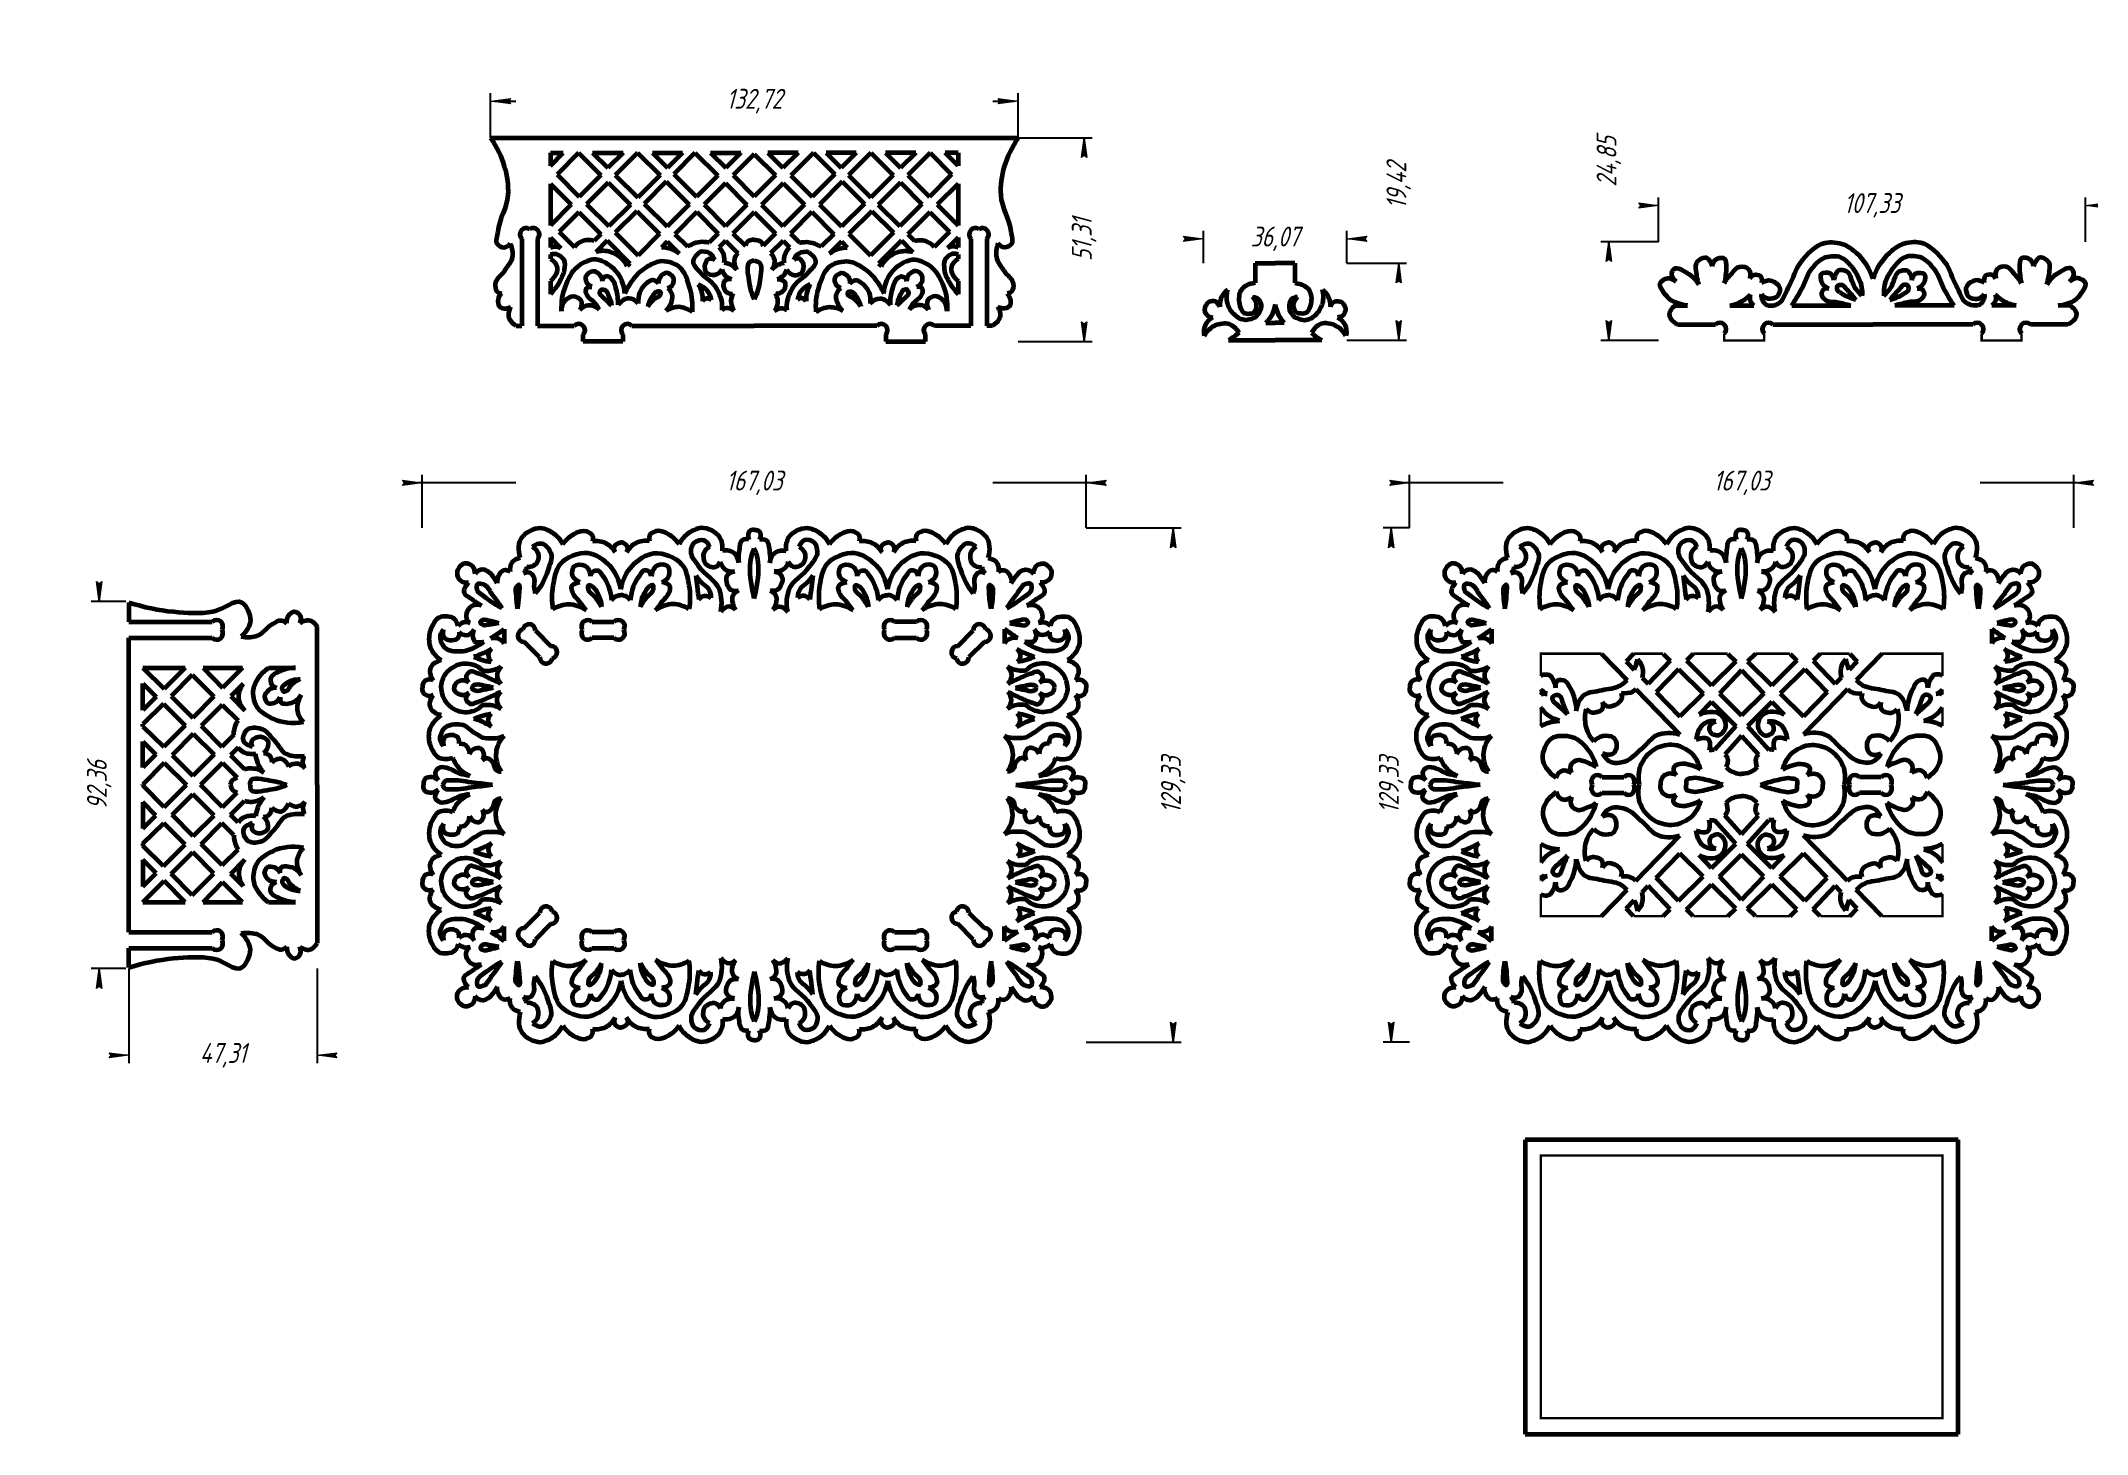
# Model space of a CAD drawing. Header units: millimetres. Extents: x -446 to 69, y -171 to 180.
import ezdxf

# ---------------------------------------------------------------- set-up
doc = ezdxf.new("R2010")
doc.units = ezdxf.units.MM
for name, pattern in [('K5LT32775', [0]), ('K5LT32776', [0]), ('K5LT_THIN', [0])]:
    doc.linetypes.add(name, pattern=pattern)
doc.styles.add('KDIMTEXTSTYLE', font='GOST_AU.SHX', dxfattribs={"width": 0.96, "oblique": 15, "height": 5})
doc.dimstyles.new('KDIMSTYLE (1.00)', dxfattribs={"dimtxt": 5, "dimasz": 1, "dimexe": 2, "dimexo": 0, "dimgap": 1, "dimtad": 1, "dimtxsty": 'KDIMTEXTSTYLE', "dimsah": 1, "dimcen": 0, "dimdle": 1, "dimadec": 0, "dimazin": 0, "dimtfac": 0.667, "dimtmove": 0, "dimatfit": 3, "dimfxl": 1, "dimtvp": 1, "dimtolj": 1, "dimtzin": 0, "dimarcsym": 0})

msp = doc.modelspace()

# ---------------------------------------------------------------- blocks, each defined once
blk = doc.blocks.new('U0')
at = {"color": 30, "linetype": 'K5LT32776', "lineweight": 60, "true_color": 0xff8000}
for p, q in [((36.17, -96.51), (-72.81, -96.51)), ((-72.81, -96.51), (-72.81, -170.57)), ((36.17, -170.57), (36.17, -96.51)), ((-72.81, -170.57), (36.17, -170.57))]:
    blk.add_line(p, q, dxfattribs=at)
blk = doc.blocks.new('KDIMARROW_01')
blk.add_hatch(color=0).paths.add_polyline_path([(0, 0), (-5, 0.66), (-4.5, 0), (-5, -0.66)])
at = {"color": 0, "linetype": 'K5LT_THIN', "lineweight": 18}
for p, q in [((-4.5, 0), (-5, 0.66)), ((-5, 0.66), (0, 0)), ((0, 0), (-5, -0.66)), ((-5, -0.66), (-4.5, 0)), ((0, 0), (-1, 0))]:
    blk.add_line(p, q, dxfattribs=at)

# ---------------------------------------------------------------- dimensions: what is measured, and where the dimension line sits
at = {"color": 7}
for base, p1, p2, location in [((-200.311, 164.765), (-333.027, 155.563), (-200.311, 155.563), (-266.669, 164.765)), ((-39.199, 138.525), (68.132, 129.394), (-39.199, 129.394), (14.466, 138.525)), ((-153.704, 130.102), (-117.634, 124.007), (-153.704, 124.007), (-135.669, 130.102)), ((-350.183, 68.719), (-183.156, 57.391), (-350.183, 57.391), (-266.669, 68.719)), ((-101.832, 68.719), (65.195, 57.391), (-101.832, 57.391), (-18.318, 68.719)), ((-423.955, -75.284), (-376.649, -53.482), (-423.955, -53.457), (-400.302, -75.284))]:
    msp.add_linear_dim(base=base, p1=p1, p2=p2, location=location, dimstyle='KDIMSTYLE (1.00)', override={"dimexo": 0, "dimpost": '\\H5.0;\\W0.965;\\Q15;<>', "dimblk1": 'KDIMARROW_01', "dimblk2": 'KDIMARROW_01', "dimse1": 0, "dimse2": 0, "dimclrt": 7, "dimtolj": 1}, dxfattribs=at).render()
for base, p1, p2, location in [((-51.723, 129.394), (-39.199, 104.541), (-39.199, 129.394), (-51.723, 149.576)), ((-104.581, 124.007), (-117.634, 104.589), (-117.634, 124.007), (-104.581, 143.527)), ((-183.709, 155.563), (-200.311, 104.256), (-200.311, 155.563), (-183.709, 129.909)), ((-161.284, 57.391), (-183.156, -71.943), (-183.156, 57.391), (-161.284, -7.276)), ((-106.477, 57.391), (-101.832, -71.943), (-101.832, 57.391), (-106.477, -7.276)), ((-431.441, -53.457), (-424.736, 38.904), (-424.736, -53.457), (-431.441, -7.276))]:
    msp.add_linear_dim(base=base, p1=p1, p2=p2, angle=90, location=location, dimstyle='KDIMSTYLE (1.00)', override={"dimexo": 0, "dimpost": '\\H5.0;\\W0.965;\\Q15;<>', "dimblk1": 'KDIMARROW_01', "dimblk2": 'KDIMARROW_01', "dimse1": 0, "dimse2": 0, "dimclrt": 7, "dimtolj": 1}, dxfattribs=at).render()

# ---------------------------------------------------------------- linework, layer by layer
at = {"color": 30, "linetype": 'K5LT32776', "lineweight": 60, "true_color": 0xff8000}
for p, q in [((-333.027, 155.563), (-200.311, 155.563)), ((-317.957, 151.764), (-314.713, 151.764)), ((-317.957, 151.764), (-317.957, 148.512)), ((-317.957, 148.512), (-314.713, 151.764)), ((-310.878, 151.764), (-316.264, 146.285)), ((-310.878, 151.764), (-305.266, 146.145)), ((-307.343, 151.764), (-303.473, 147.937)), ((-307.343, 151.764), (-299.646, 151.764)), ((-299.646, 151.764), (-303.473, 147.937)), ((-296.011, 151.764), (-301.628, 146.112)), ((-296.011, 151.764), (-290.38, 146.12)), ((-292.313, 151.764), (-288.521, 147.975)), ((-292.313, 151.764), (-284.72, 151.764)), ((-284.72, 151.764), (-288.521, 147.975)), ((-281.586, 151.764), (-286.947, 146.402)), ((-281.586, 151.764), (-275.827, 146.012)), ((-277.67, 151.764), (-273.869, 147.969)), ((-277.67, 151.764), (-270.074, 151.764)), ((-270.074, 151.764), (-273.869, 147.969)), ((-266.669, 151.446), (-271.992, 146.094)), ((-266.669, 151.446), (-261.347, 146.094)), ((-263.265, 151.764), (-259.469, 147.969)), ((-255.668, 151.764), (-263.265, 151.764)), ((-255.668, 151.764), (-259.469, 147.969)), ((-251.753, 151.764), (-257.512, 146.012)), ((-251.753, 151.764), (-246.391, 146.402)), ((-248.619, 151.764), (-244.818, 147.975)), ((-241.025, 151.764), (-248.619, 151.764)), ((-241.025, 151.764), (-244.818, 147.975)), ((-237.327, 151.764), (-242.958, 146.12)), ((-237.327, 151.764), (-231.71, 146.112)), ((-233.693, 151.764), (-229.865, 147.937)), ((-225.996, 151.764), (-233.693, 151.764)), ((-225.996, 151.764), (-229.865, 147.937)), ((-222.461, 151.764), (-228.072, 146.145)), ((-222.461, 151.764), (-217.075, 146.285)), ((-215.382, 151.764), (-218.626, 151.764)), ((-215.382, 148.512), (-218.626, 151.764)), ((-215.382, 151.764), (-215.382, 148.512)), ((-316.264, 146.285), (-310.699, 140.714)), ((-305.266, 146.145), (-310.699, 140.714)), ((-303.426, 144.303), (-308.841, 138.854)), ((-303.426, 144.303), (-297.826, 138.696)), ((-301.628, 146.112), (-295.985, 140.532)), ((-290.38, 146.12), (-295.985, 140.532)), ((-288.807, 144.543), (-294.392, 138.956)), ((-288.807, 144.543), (-283.059, 138.781)), ((-286.947, 146.402), (-281.19, 140.649)), ((-275.827, 146.012), (-281.19, 140.649)), ((-273.944, 144.131), (-279.293, 138.753)), ((-273.944, 144.131), (-268.506, 138.699)), ((-271.992, 146.094), (-266.669, 140.78)), ((-261.347, 146.094), (-266.669, 140.78)), ((-259.394, 144.131), (-264.833, 138.699)), ((-259.394, 144.131), (-254.045, 138.753)), ((-257.512, 146.012), (-252.148, 140.649)), ((-246.391, 146.402), (-252.148, 140.649)), ((-244.532, 144.543), (-250.28, 138.781)), ((-244.532, 144.543), (-238.946, 138.956)), ((-242.958, 146.12), (-237.353, 140.532)), ((-231.71, 146.112), (-237.353, 140.532)), ((-229.912, 144.303), (-235.512, 138.696)), ((-229.912, 144.303), (-224.497, 138.854)), ((-228.072, 146.145), (-222.64, 140.714)), ((-217.075, 146.285), (-222.64, 140.714)), ((-317.957, 143.99), (-312.7, 138.713)), ((-317.957, 143.99), (-317.957, 133.458)), ((-215.382, 143.99), (-220.639, 138.713)), ((-215.382, 143.99), (-215.382, 133.458)), ((-312.7, 138.713), (-317.957, 133.458)), ((-310.838, 136.845), (-315.743, 131.909)), ((-310.838, 136.845), (-305.279, 131.265)), ((-308.841, 138.854), (-303.265, 133.273)), ((-297.826, 138.696), (-303.265, 133.273)), ((-296.241, 137.108), (-301.671, 131.677)), ((-296.241, 137.108), (-290.49, 131.35)), ((-294.392, 138.956), (-288.606, 133.234)), ((-283.059, 138.781), (-288.606, 133.234)), ((-281.159, 136.877), (-286.679, 131.328)), ((-281.159, 136.877), (-275.75, 131.455)), ((-279.293, 138.753), (-273.87, 133.334)), ((-268.506, 138.699), (-273.87, 133.334)), ((-266.669, 136.864), (-272.034, 131.499)), ((-266.669, 136.864), (-261.305, 131.499)), ((-264.833, 138.699), (-259.468, 133.334)), ((-254.045, 138.753), (-259.468, 133.334)), ((-252.179, 136.877), (-257.588, 131.455)), ((-252.179, 136.877), (-246.66, 131.328)), ((-250.28, 138.781), (-244.732, 133.234)), ((-238.946, 138.956), (-244.732, 133.234)), ((-237.098, 137.108), (-242.848, 131.35)), ((-237.098, 137.108), (-231.668, 131.677)), ((-235.512, 138.696), (-230.073, 133.273)), ((-224.497, 138.854), (-230.073, 133.273)), ((-222.5, 136.845), (-228.06, 131.265)), ((-222.5, 136.845), (-217.595, 131.909)), ((-220.639, 138.713), (-215.382, 133.458)), ((-325.162, 130.117), (-325.162, 108.256)), ((-321.162, 130.117), (-321.162, 108.256)), ((-317.957, 130.481), (-315.295, 127.805)), ((-317.957, 130.481), (-317.957, 127.908)), ((-315.743, 131.909), (-311.919, 128.034)), ((-305.279, 131.265), (-306.976, 129.572)), ((-303.684, 129.664), (-306.549, 126.798)), ((-303.684, 129.664), (-297.941, 123.9)), ((-301.671, 131.677), (-295.92, 125.921)), ((-290.49, 131.35), (-295.92, 125.921)), ((-288.569, 129.427), (-290.027, 127.961)), ((-288.569, 129.427), (-285.57, 126.423)), ((-286.679, 131.328), (-283.47, 128.154)), ((-275.75, 131.455), (-278.046, 129.158)), ((-273.916, 129.616), (-275.54, 127.992)), ((-273.916, 129.616), (-270.788, 126.48)), ((-272.034, 131.499), (-268.874, 128.342)), ((-261.305, 131.499), (-264.465, 128.342)), ((-259.422, 129.616), (-262.551, 126.48)), ((-259.422, 129.616), (-257.798, 127.992)), ((-257.588, 131.455), (-255.292, 129.158)), ((-246.66, 131.328), (-249.869, 128.154)), ((-244.769, 129.427), (-247.769, 126.423)), ((-244.769, 129.427), (-243.311, 127.961)), ((-242.848, 131.35), (-237.418, 125.921)), ((-231.668, 131.677), (-237.418, 125.921)), ((-229.655, 129.664), (-235.397, 123.9)), ((-229.655, 129.664), (-226.789, 126.798)), ((-228.06, 131.265), (-226.362, 129.572)), ((-217.595, 131.909), (-221.419, 128.034)), ((-215.382, 130.481), (-218.043, 127.805)), ((-215.382, 130.481), (-215.382, 127.908)), ((-212.177, 130.117), (-212.177, 108.256)), ((-208.177, 130.117), (-208.177, 108.256)), ((-317.957, 126.206), (-317.957, 125.101)), ((-297.941, 123.9), (-298.634, 123.207)), ((-280.418, 126.787), (-281.656, 125.548)), ((-252.921, 126.787), (-251.682, 125.548)), ((-235.397, 123.9), (-234.704, 123.207)), ((-215.382, 126.206), (-215.382, 125.101)), ((-140.669, 124.007), (-135.669, 124.007)), ((-140.669, 124.007), (-140.669, 119.007)), ((-130.669, 124.007), (-135.669, 124.007)), ((-130.669, 124.007), (-130.669, 119.007)), ((-317.957, 119.434), (-317.957, 116.155)), ((-215.382, 119.434), (-215.382, 116.155)), ((-35.043, 113.348), (-31.958, 113.348)), ((-21.331, 113.348), (-15.278, 113.348)), ((-11.762, 113.348), (-10.384, 113.348)), ((-5.738, 113.348), (9.135, 113.348)), ((35.102, 113.348), (20.228, 113.348)), ((41.125, 113.348), (39.747, 113.348)), ((50.694, 113.348), (44.642, 113.348)), ((64.406, 113.348), (61.321, 113.348)), ((-326.591, 108.256), (-325.162, 108.256)), ((-321.162, 108.256), (-311.96, 108.256)), ((-297.47, 108.256), (-266.669, 108.256)), ((-235.868, 108.256), (-266.669, 108.256)), ((-212.177, 108.256), (-221.378, 108.256)), ((-206.747, 108.256), (-208.177, 108.256)), ((-137.971, 109.006), (-135.669, 109.006)), ((-133.367, 109.006), (-135.669, 109.006)), ((-34.377, 108.541), (-24.929, 108.541)), ((-10.439, 108.541), (14.682, 108.541)), ((39.803, 108.541), (14.682, 108.541)), ((63.741, 108.541), (54.293, 108.541)), ((-309.715, 104.256), (-309.715, 106.011)), ((-299.715, 104.256), (-309.715, 104.256)), ((-299.715, 106.011), (-299.715, 104.256)), ((-233.623, 106.011), (-233.623, 104.256)), ((-233.623, 104.256), (-223.623, 104.256)), ((-223.623, 104.256), (-223.623, 106.011)), ((-147.383, 104.589), (-135.669, 104.589)), ((-123.955, 104.589), (-135.669, 104.589)), ((-423.955, 38.65), (-423.955, 33.754)), ((-423.955, 33.754), (-403, 33.754)), ((-376.649, -7.276), (-376.649, 32.515)), ((-329.589, 31.955), (-329.589, 28.335)), ((-321.731, 31.58), (-317.835, 27.684)), ((-307.47, 33.754), (-301.96, 33.754)), ((-225.868, 33.754), (-231.378, 33.754)), ((-215.504, 27.684), (-211.608, 31.58)), ((-203.749, 31.955), (-203.749, 28.335)), ((-81.238, 31.955), (-81.238, 28.335)), ((44.602, 31.955), (44.602, 28.335)), ((-423.955, 29.754), (-403, 29.754)), ((-423.955, -44.306), (-423.955, 29.754)), ((-320.663, 24.856), (-324.559, 28.752)), ((-301.96, 29.754), (-307.47, 29.754)), ((-231.378, 29.754), (-225.868, 29.754)), ((-208.779, 28.752), (-212.675, 24.856)), ((-53.548, 25.754), (-47.119, 19.13)), ((-45.486, 25.754), (-47.373, 23.763)), ((-38.082, 25.754), (-36.271, 23.951)), ((-30.489, 25.754), (-32.161, 24.017)), ((-21.806, 25.754), (-19.77, 23.764)), ((-14.83, 25.754), (-16.867, 23.764)), ((-6.147, 25.754), (-4.475, 24.017)), ((1.445, 25.754), (-0.366, 23.951)), ((8.85, 25.754), (10.736, 23.763)), ((16.912, 25.754), (10.483, 19.13)), ((-420.44, 22.19), (-409.799, 22.19)), ((-420.44, 22.19), (-415.12, 16.875)), ((-409.799, 22.19), (-415.12, 16.875)), ((-405.305, 22.19), (-400.399, 17.17)), ((-405.305, 22.19), (-395.389, 22.19)), ((-395.389, 22.19), (-400.399, 17.17)), ((-388.844, 22.19), (-382.098, 22.19)), ((-47.373, 23.763), (-45.353, 21.696)), ((-36.271, 23.951), (-41.869, 18.129)), ((-34.204, 21.895), (-39.835, 16.045)), ((-34.204, 21.895), (-27.998, 15.719)), ((-32.161, 24.017), (-25.903, 17.768)), ((-19.77, 23.764), (-25.903, 17.768)), ((-18.318, 21.585), (-23.896, 15.764)), ((-18.318, 21.585), (-12.74, 15.764)), ((-16.867, 23.764), (-10.734, 17.768)), ((-4.475, 24.017), (-10.734, 17.768)), ((-2.432, 21.895), (-8.638, 15.719)), ((-2.432, 21.895), (3.198, 16.045)), ((-0.366, 23.951), (5.233, 18.129)), ((10.736, 23.763), (8.717, 21.696)), ((-420.44, 18.28), (-417.077, 14.919)), ((-420.44, 11.56), (-420.44, 18.28)), ((-408.022, 20.414), (-413.34, 15.096)), ((-408.022, 20.414), (-402.583, 14.981)), ((-395.264, 18.188), (-398.356, 15.08)), ((-44.921, 16.865), (-33.838, 5.448)), ((-43.385, 19.68), (-41.869, 18.129)), ((-39.835, 16.045), (-33.89, 9.958)), ((-27.998, 15.719), (-33.89, 9.958)), ((-23.896, 15.764), (-18.318, 10.195)), ((-12.74, 15.764), (-18.318, 10.195)), ((-8.638, 15.719), (-2.746, 9.958)), ((8.284, 16.865), (-2.799, 5.448)), ((3.198, 16.045), (-2.746, 9.958)), ((6.748, 19.68), (5.233, 18.129)), ((-417.077, 14.919), (-420.44, 11.56)), ((-415.297, 13.139), (-420.44, 7.996)), ((-415.297, 13.139), (-409.852, 7.697)), ((-413.34, 15.096), (-407.896, 9.657)), ((-402.583, 14.981), (-407.896, 9.657)), ((-400.513, 12.912), (-405.817, 7.581)), ((-400.513, 12.912), (-396.518, 8.921)), ((-398.356, 15.08), (-394.812, 11.453)), ((-25.921, 13.652), (-29.018, 10.42)), ((-25.921, 13.652), (-19.769, 7.529)), ((-10.715, 13.652), (-16.868, 7.529)), ((-10.715, 13.652), (-7.618, 10.42)), ((-420.44, 7.457), (-420.44, 7.996)), ((-420.44, 7.457), (-415.227, 2.31)), ((-409.852, 7.697), (-415.227, 2.31)), ((-407.771, 5.617), (-413.126, 0.234)), ((-407.771, 5.617), (-402.524, 0.373)), ((-405.817, 7.581), (-400.564, 2.333)), ((-397.582, 5.315), (-400.564, 2.333)), ((-19.769, 7.529), (-25.174, 1.607)), ((-16.868, 7.529), (-11.462, 1.607)), ((-420.44, 3.656), (-417.159, 0.374)), ((-420.44, -2.914), (-420.44, 3.656)), ((-417.159, 0.374), (-420.44, -2.914)), ((-413.126, 0.234), (-407.861, -4.964)), ((-402.524, 0.373), (-407.861, -4.964)), ((-396.501, 2.188), (-398.459, 0.23)), ((-398.459, 0.23), (-394.936, -3.29)), ((-18.318, 5.08), (-22.547, 0.411)), ((-18.318, 5.08), (-14.089, 0.411)), ((-415.068, -1.718), (-420.44, -7.118)), ((-415.068, -1.718), (-409.483, -7.276)), ((-400.419, -1.731), (-405.965, -7.276)), ((-400.419, -1.731), (-396.73, -5.419)), ((-420.44, -7.276), (-420.44, -7.118)), ((-420.44, -7.276), (-420.44, -7.435)), ((-415.068, -12.834), (-420.44, -7.435)), ((-415.068, -12.834), (-409.483, -7.276)), ((-413.126, -14.787), (-407.861, -9.589)), ((-402.524, -14.926), (-407.861, -9.589)), ((-400.419, -12.822), (-405.965, -7.276)), ((-400.419, -12.822), (-396.73, -9.134)), ((-376.649, -7.276), (-376.649, -47.067)), ((-53.439, -5.276), (-47.929, -5.276)), ((-53.439, -9.276), (-47.929, -9.276)), ((16.803, -5.276), (11.293, -5.276)), ((16.803, -9.276), (11.293, -9.276)), ((-420.44, -11.639), (-420.44, -18.209)), ((-417.159, -14.926), (-420.44, -11.639)), ((-420.44, -18.209), (-417.159, -14.926)), ((-407.771, -20.169), (-413.126, -14.787)), ((-407.771, -20.169), (-402.524, -14.926)), ((-398.459, -14.782), (-394.936, -11.263)), ((-396.501, -16.74), (-398.459, -14.782)), ((-18.318, -19.633), (-22.547, -14.964)), ((-18.318, -19.633), (-14.089, -14.964)), ((-420.44, -22.009), (-415.227, -16.862)), ((-409.852, -22.249), (-415.227, -16.862)), ((-405.817, -22.133), (-400.564, -16.886)), ((-397.582, -19.868), (-400.564, -16.886)), ((-44.921, -31.418), (-33.838, -20)), ((-19.769, -22.081), (-25.174, -16.159)), ((-16.868, -22.081), (-11.462, -16.159)), ((8.284, -31.418), (-2.799, -20)), ((-420.44, -22.009), (-420.44, -22.548)), ((-415.297, -27.692), (-420.44, -22.548)), ((-415.297, -27.692), (-409.852, -22.249)), ((-413.34, -29.649), (-407.896, -24.21)), ((-402.583, -29.533), (-407.896, -24.21)), ((-400.513, -27.465), (-405.817, -22.133)), ((-400.513, -27.465), (-396.518, -23.474)), ((-39.835, -30.598), (-33.89, -24.511)), ((-27.998, -30.271), (-33.89, -24.511)), ((-25.921, -28.204), (-29.018, -24.972)), ((-25.921, -28.204), (-19.769, -22.081)), ((-23.896, -30.317), (-18.318, -24.748)), ((-12.74, -30.317), (-18.318, -24.748)), ((-10.715, -28.204), (-16.868, -22.081)), ((-10.715, -28.204), (-7.618, -24.972)), ((-8.638, -30.271), (-2.746, -24.511)), ((3.198, -30.598), (-2.746, -24.511)), ((-417.077, -29.472), (-420.44, -26.113)), ((-420.44, -26.113), (-420.44, -32.832)), ((-420.44, -32.832), (-417.077, -29.472)), ((-408.022, -34.967), (-413.34, -29.649)), ((-408.022, -34.967), (-402.583, -29.533)), ((-398.356, -29.632), (-394.812, -26.005)), ((-395.264, -32.741), (-398.356, -29.632)), ((-34.204, -36.447), (-39.835, -30.598)), ((-34.204, -36.447), (-27.998, -30.271)), ((-18.318, -36.137), (-23.896, -30.317)), ((-18.318, -36.137), (-12.74, -30.317)), ((-2.432, -36.447), (-8.638, -30.271)), ((-2.432, -36.447), (3.198, -30.598)), ((-420.44, -36.742), (-415.12, -31.427)), ((-409.799, -36.742), (-415.12, -31.427)), ((-405.305, -36.742), (-400.399, -31.722)), ((-395.389, -36.742), (-400.399, -31.722)), ((-53.548, -40.306), (-47.119, -33.683)), ((-43.385, -34.233), (-41.869, -32.681)), ((-36.271, -38.504), (-41.869, -32.681)), ((-32.161, -38.569), (-25.903, -32.321)), ((-19.77, -38.317), (-25.903, -32.321)), ((-16.867, -38.317), (-10.734, -32.321)), ((-4.475, -38.569), (-10.734, -32.321)), ((-0.366, -38.504), (5.233, -32.681)), ((6.748, -34.233), (5.233, -32.681)), ((16.912, -40.306), (10.483, -33.683)), ((-420.44, -36.742), (-409.799, -36.742)), ((-405.305, -36.742), (-395.389, -36.742)), ((-388.844, -36.742), (-382.098, -36.742)), ((-324.559, -43.304), (-320.663, -39.408)), ((-212.675, -39.408), (-208.779, -43.304)), ((-47.373, -38.316), (-45.353, -36.248)), ((-45.486, -40.306), (-47.373, -38.316)), ((-38.082, -40.306), (-36.271, -38.504)), ((-30.489, -40.306), (-32.161, -38.569)), ((-21.806, -40.306), (-19.77, -38.317)), ((-14.83, -40.306), (-16.867, -38.317)), ((-6.147, -40.306), (-4.475, -38.569)), ((1.445, -40.306), (-0.366, -38.504)), ((10.736, -38.316), (8.717, -36.248)), ((8.85, -40.306), (10.736, -38.316)), ((-423.955, -44.306), (-403, -44.306)), ((-329.589, -46.508), (-329.589, -42.887)), ((-317.835, -42.237), (-321.731, -46.133)), ((-301.96, -44.306), (-307.47, -44.306)), ((-231.378, -44.306), (-225.868, -44.306)), ((-211.608, -46.133), (-215.504, -42.237)), ((-203.749, -46.508), (-203.749, -42.887)), ((-81.238, -46.508), (-81.238, -42.887)), ((44.602, -46.508), (44.602, -42.887)), ((-423.955, -48.306), (-403, -48.306)), ((-423.955, -53.203), (-423.955, -48.306)), ((-307.47, -48.306), (-301.96, -48.306)), ((-225.868, -48.306), (-231.378, -48.306))]:
    msp.add_line(p, q, dxfattribs=at)
at = {"color": 30, "linetype": 'K5LT32776', "true_color": 0xff8000, "const_width": 0.6}
for points in [[(-22.684, 106.296), (-22.684, 104.541), (-12.684, 104.541), (-12.684, 106.296)], [(52.048, 106.296), (52.048, 104.541), (42.048, 104.541), (42.048, 106.296)], [(-68.811, 20.154), (-68.811, 25.754), (-53.548, 25.754)], [(-45.486, 25.754), (-38.082, 25.754)], [(-30.489, 25.754), (-21.806, 25.754)], [(-14.83, 25.754), (-6.147, 25.754)], [(1.445, 25.754), (8.85, 25.754)], [(16.912, 25.754), (32.174, 25.754), (32.174, 20.154)], [(-68.811, 15.416), (-68.811, 16.777)], [(32.174, 16.777), (32.174, 15.416)], [(-68.811, 7.554), (-68.811, 12.242)], [(32.174, 12.242), (32.174, 7.554)], [(-68.811, -26.795), (-68.811, -22.107)], [(32.174, -22.107), (32.174, -26.795)], [(-68.811, -31.33), (-68.811, -29.969)], [(32.174, -29.969), (32.174, -31.33)], [(-53.548, -40.306), (-68.811, -40.306), (-68.811, -34.707)], [(32.174, -34.707), (32.174, -40.306), (16.912, -40.306)], [(-38.082, -40.306), (-45.486, -40.306)], [(-21.806, -40.306), (-30.489, -40.306)], [(-6.147, -40.306), (-14.83, -40.306)], [(8.85, -40.306), (1.445, -40.306)]]:
    msp.add_lwpolyline(points, dxfattribs=at)
msp.add_lwpolyline([(-68.811, -100.506), (32.174, -100.506), (32.174, -166.566), (-68.811, -166.566)], close=True, dxfattribs=at)
at = {"color": 30, "linetype": 'K5LT32775', "lineweight": 60, "true_color": 0xff8000}
for centre, start, end in [((-324.039, 131.24), 56.4451, 225), ((-322.284, 131.24), 315, 123.5549), ((-211.054, 131.24), 56.4451, 225), ((-209.299, 131.24), 315, 123.5549), ((-310.838, 107.134), 315, 135), ((-298.593, 107.134), 45, 225), ((-234.746, 107.134), 315, 135), ((-222.501, 107.134), 45, 225), ((-23.807, 107.419), 315, 135), ((-11.562, 107.419), 45, 225), ((40.925, 107.419), 315, 135), ((53.17, 107.419), 45, 225), ((-401.878, 32.631), 326.4451, 135), ((-401.878, 30.876), 225, 33.5549), ((-324.559, 30.339), 101.4451, 270), ((-323.318, 31.58), 0, 168.5549), ((-308.593, 32.631), 45, 213.5549), ((-308.593, 30.876), 146.4451, 315), ((-300.838, 32.631), 326.4451, 135), ((-300.838, 30.876), 225, 33.5549), ((-232.501, 32.631), 45, 213.5549), ((-232.501, 30.876), 146.4451, 315), ((-224.746, 32.631), 326.4451, 135), ((-224.746, 30.876), 225, 33.5549), ((-210.02, 31.58), 11.4451, 180), ((-208.779, 30.339), 270, 78.5549), ((-317.835, 26.097), 281.4451, 90), ((-215.504, 26.097), 90, 258.5549), ((-319.076, 24.856), 180, 348.5549), ((-214.263, 24.856), 191.4451, 0), ((-54.562, -6.399), 45, 213.5549), ((-46.807, -6.399), 326.4451, 135), ((10.17, -6.399), 45, 213.5549), ((17.925, -6.399), 326.4451, 135), ((-54.562, -8.154), 146.4451, 315), ((-46.807, -8.154), 225, 33.5549), ((10.17, -8.154), 146.4451, 315), ((17.925, -8.154), 225, 33.5549), ((-319.076, -39.408), 11.4451, 180), ((-317.835, -40.649), 270, 78.5549), ((-215.504, -40.649), 101.4451, 270), ((-214.263, -39.408), 0, 168.5549), ((-401.878, -45.429), 326.4451, 135), ((-401.878, -47.184), 225, 33.5549), ((-324.559, -44.892), 90, 258.5549), ((-323.318, -46.133), 191.4451, 0), ((-308.593, -45.429), 45, 213.5549), ((-308.593, -47.184), 146.4451, 315), ((-300.838, -45.429), 326.4451, 135), ((-300.838, -47.184), 225, 33.5549), ((-232.501, -45.429), 45, 213.5549), ((-232.501, -47.184), 146.4451, 315), ((-224.746, -45.429), 326.4451, 135), ((-224.746, -47.184), 225, 33.5549), ((-210.02, -46.133), 180, 348.5549), ((-208.779, -44.892), 281.4451, 90)]:
    msp.add_arc(centre, 1.588, start, end, dxfattribs=at)
at = {"color": 30, "linetype": 'K5LT32776', "lineweight": 60, "true_color": 0xff8000}
for points, knots in [([(-333.027, 155.563), (-329.842, 150.761), (-328.381, 145.94), (-328.646, 141.1), (-328.813, 138.044), (-330.902, 135.059), (-331.21, 131.909), (-331.31, 130.888), (-331.886, 129.513), (-331.337, 128.819), (-331.005, 128.398), (-330.229, 127.915), (-329.689, 127.926), (-329.129, 127.937), (-328.579, 128.281), (-328.04, 128.956)], [0, 0, 0, 0, 1, 1, 1, 2, 2, 2, 3, 3, 3, 4, 4, 4, 5, 5, 5, 5]), ([(-200.311, 155.563), (-203.497, 150.761), (-204.957, 145.94), (-204.692, 141.1), (-204.525, 138.044), (-202.437, 135.059), (-202.129, 131.909), (-202.029, 130.888), (-201.453, 129.513), (-202.001, 128.819), (-202.334, 128.398), (-203.11, 127.915), (-203.65, 127.926), (-204.21, 127.937), (-204.759, 128.281), (-205.298, 128.956)], [0, 0, 0, 0, 1, 1, 1, 2, 2, 2, 3, 3, 3, 4, 4, 4, 5, 5, 5, 5]), ([(-328.04, 128.956), (-327.54, 127.747), (-327.38, 126.603), (-327.559, 125.521), (-327.763, 124.294), (-328.784, 123.195), (-329.483, 122.087), (-330.2, 120.949), (-331.753, 120.035), (-331.818, 118.79), (-331.85, 118.183), (-331.829, 117.269), (-331.406, 116.866), (-331.134, 116.608), (-330.745, 116.447), (-330.238, 116.385)], [0, 0, 0, 0, 1, 1, 1, 2, 2, 2, 3, 3, 3, 4, 4, 4, 5, 5, 5, 5]), ([(-306.976, 129.572), (-308.132, 129.889), (-309.164, 129.86), (-310.07, 129.486), (-310.758, 129.201), (-311.375, 128.717), (-311.919, 128.034)], [0, 0, 0, 0, 1, 1, 1, 2, 2, 2, 2]), ([(-278.046, 129.158), (-278.457, 129.243), (-278.867, 129.293), (-279.247, 129.314), (-280.638, 129.389), (-282.045, 129.002), (-283.47, 128.154)], [0, 0, 0, 0, 1, 1, 1, 2, 2, 2, 2]), ([(-266.669, 129.848), (-267.263, 129.882), (-267.74, 129.79), (-268.099, 129.573), (-268.509, 129.325), (-268.767, 128.915), (-268.874, 128.342)], [0, 0, 0, 0, 1, 1, 1, 2, 2, 2, 2]), ([(-266.669, 129.848), (-266.076, 129.882), (-265.599, 129.79), (-265.239, 129.573), (-264.829, 129.325), (-264.571, 128.915), (-264.465, 128.342)], [0, 0, 0, 0, 1, 1, 1, 2, 2, 2, 2]), ([(-255.292, 129.158), (-254.881, 129.243), (-254.472, 129.293), (-254.091, 129.314), (-252.701, 129.389), (-251.293, 129.002), (-249.869, 128.154)], [0, 0, 0, 0, 1, 1, 1, 2, 2, 2, 2]), ([(-226.362, 129.572), (-225.206, 129.889), (-224.175, 129.86), (-223.269, 129.486), (-222.58, 129.201), (-221.964, 128.717), (-221.419, 128.034)], [0, 0, 0, 0, 1, 1, 1, 2, 2, 2, 2]), ([(-205.298, 128.956), (-205.798, 127.747), (-205.959, 126.603), (-205.779, 125.521), (-205.576, 124.294), (-204.555, 123.195), (-203.856, 122.087), (-203.138, 120.949), (-201.585, 120.035), (-201.52, 118.79), (-201.489, 118.183), (-201.51, 117.269), (-201.933, 116.866), (-202.204, 116.608), (-202.593, 116.447), (-203.1, 116.385)], [0, 0, 0, 0, 1, 1, 1, 2, 2, 2, 3, 3, 3, 4, 4, 4, 5, 5, 5, 5]), ([(-10.384, 113.348), (-9.967, 113.447), (-9.555, 113.605), (-9.223, 113.754), (-7.679, 114.444), (-7.176, 116.801), (-6.284, 118.397), (-5.255, 120.237), (-4.782, 122.462), (-3.545, 124.109), (-1.981, 126.19), (0.258, 128.653), (2.702, 129.119), (4.145, 129.394), (5.99, 129.242), (7.412, 128.685), (8.554, 128.238), (9.626, 127.377), (10.551, 126.547), (12.43, 124.861), (13.8, 122.698), (14.682, 120.033)], [0, 0, 0, 0, 1, 1, 1, 2, 2, 2, 3, 3, 3, 4, 4, 4, 5, 5, 5, 6, 6, 6, 7, 7, 7, 7]), ([(39.747, 113.348), (39.33, 113.447), (38.919, 113.605), (38.587, 113.754), (37.042, 114.444), (36.54, 116.801), (35.647, 118.397), (34.618, 120.237), (34.145, 122.462), (32.908, 124.109), (31.344, 126.19), (29.106, 128.653), (26.662, 129.119), (25.218, 129.394), (23.374, 129.242), (21.952, 128.685), (20.81, 128.238), (19.737, 127.377), (18.812, 126.547), (16.934, 124.861), (15.564, 122.698), (14.682, 120.033)], [0, 0, 0, 0, 1, 1, 1, 2, 2, 2, 3, 3, 3, 4, 4, 4, 5, 5, 5, 6, 6, 6, 7, 7, 7, 7]), ([(-317.957, 127.908), (-317.58, 128.106), (-317.203, 128.213), (-316.826, 128.23), (-316.316, 128.253), (-315.806, 128.112), (-315.295, 127.805)], [0, 0, 0, 0, 1, 1, 1, 2, 2, 2, 2]), ([(-317.957, 126.206), (-317.552, 126.343), (-317.168, 126.397), (-316.803, 126.367), (-315.96, 126.298), (-314.97, 125.541), (-314.594, 124.826), (-314.256, 124.181), (-314.358, 123.189), (-314.456, 122.403), (-314.584, 121.37), (-315.098, 120.355), (-315.584, 119.42), (-316.199, 118.236), (-317.092, 117.196), (-317.957, 116.155)], [0, 0, 0, 0, 1, 1, 1, 2, 2, 2, 3, 3, 3, 4, 4, 4, 5, 5, 5, 5]), ([(-317.957, 125.101), (-317.04, 124.482), (-316.484, 123.814), (-316.288, 123.097), (-315.985, 121.992), (-316.541, 120.77), (-317.957, 119.434)], [0, 0, 0, 0, 1, 1, 1, 2, 2, 2, 2]), ([(-299.211, 116.379), (-299.474, 118.827), (-300.281, 120.765), (-301.632, 122.191), (-302.955, 123.587), (-305.309, 125.036), (-307.165, 124.91), (-308.495, 124.82), (-310.074, 123.94), (-311.172, 123.049), (-312.616, 121.879), (-313.602, 119.908), (-314.273, 118.136), (-314.997, 116.225), (-315.299, 114.158), (-315.179, 111.935)], [0, 0, 0, 0, 1, 1, 1, 2, 2, 2, 3, 3, 3, 4, 4, 4, 5, 5, 5, 5]), ([(-298.634, 123.207), (-299.077, 124.079), (-299.637, 124.81), (-300.315, 125.4), (-301.136, 126.115), (-302.241, 126.696), (-303.296, 126.924), (-304.322, 127.146), (-305.407, 127.104), (-306.549, 126.798)], [0, 0, 0, 0, 1, 1, 1, 2, 2, 2, 3, 3, 3, 3]), ([(-282.233, 111.714), (-282.091, 113.723), (-282.275, 115.637), (-282.785, 117.455), (-283.362, 119.51), (-284.133, 122.124), (-285.767, 123.253), (-286.973, 124.086), (-288.92, 124.632), (-290.432, 124.44), (-291.532, 124.3), (-292.676, 123.681), (-293.662, 123.087), (-294.96, 122.305), (-296.133, 121.18), (-297.085, 119.995), (-297.95, 118.917), (-298.659, 117.712), (-299.211, 116.379)], [0, 0, 0, 0, 1, 1, 1, 2, 2, 2, 3, 3, 3, 4, 4, 4, 5, 5, 5, 6, 6, 6, 6]), ([(-285.57, 126.423), (-286.369, 127.001), (-287.207, 127.416), (-288.086, 127.67), (-288.692, 127.844), (-289.359, 127.941), (-290.027, 127.961)], [0, 0, 0, 0, 1, 1, 1, 2, 2, 2, 2]), ([(-281.656, 125.548), (-281.899, 125.134), (-282.061, 124.694), (-282.07, 124.345), (-282.092, 123.472), (-280.975, 122.535), (-280.321, 121.721), (-279.271, 120.413), (-277.562, 119.628), (-276.624, 118.262), (-275.885, 117.188), (-275.208, 115.925), (-274.954, 114.645), (-274.795, 113.84), (-274.755, 113.005), (-274.835, 112.141)], [0, 0, 0, 0, 1, 1, 1, 2, 2, 2, 3, 3, 3, 4, 4, 4, 5, 5, 5, 5]), ([(-276.584, 124.861), (-276.898, 125.586), (-277.322, 126.116), (-277.856, 126.451), (-278.533, 126.877), (-279.737, 127.06), (-280.418, 126.787)], [0, 0, 0, 0, 1, 1, 1, 2, 2, 2, 2]), ([(-274.795, 122.397), (-275.35, 121.546), (-275.972, 121.069), (-276.664, 120.966), (-277.273, 120.874), (-278.255, 121.129), (-278.651, 121.562), (-279.074, 122.024), (-279.197, 123.087), (-279.009, 123.748), (-278.871, 124.235), (-278.519, 124.926), (-278.095, 125.1), (-277.697, 125.263), (-277.193, 125.184), (-276.584, 124.861)], [0, 0, 0, 0, 1, 1, 1, 2, 2, 2, 3, 3, 3, 4, 4, 4, 5, 5, 5, 5]), ([(-274.216, 124.041), (-274.103, 124.791), (-274.151, 125.488), (-274.358, 126.133), (-274.576, 126.811), (-275.04, 127.506), (-275.54, 127.992)], [0, 0, 0, 0, 1, 1, 1, 2, 2, 2, 2]), ([(-271.092, 122.29), (-271.447, 122.793), (-271.87, 123.189), (-272.361, 123.477), (-272.898, 123.793), (-273.516, 123.981), (-274.216, 124.041)], [0, 0, 0, 0, 1, 1, 1, 2, 2, 2, 2]), ([(-270.788, 126.48), (-271.002, 126.277), (-271.189, 126.038), (-271.327, 125.833), (-271.948, 124.909), (-271.87, 123.728), (-271.092, 122.29)], [0, 0, 0, 0, 1, 1, 1, 2, 2, 2, 2]), ([(-266.669, 124.641), (-267.126, 124.634), (-267.423, 124.477), (-267.709, 124.323), (-268.956, 123.655), (-268.224, 121.151), (-268.062, 119.611), (-267.895, 118.022), (-267.431, 116.466), (-266.669, 114.941)], [0, 0, 0, 0, 1, 1, 1, 2, 2, 2, 3, 3, 3, 3]), ([(-266.669, 124.641), (-266.213, 124.634), (-265.916, 124.477), (-265.629, 124.323), (-264.383, 123.655), (-265.115, 121.151), (-265.277, 119.611), (-265.444, 118.022), (-265.908, 116.466), (-266.669, 114.941)], [0, 0, 0, 0, 1, 1, 1, 2, 2, 2, 3, 3, 3, 3]), ([(-262.551, 126.48), (-262.337, 126.277), (-262.149, 126.038), (-262.012, 125.833), (-261.39, 124.909), (-261.468, 123.728), (-262.247, 122.29)], [0, 0, 0, 0, 1, 1, 1, 2, 2, 2, 2]), ([(-262.247, 122.29), (-261.892, 122.793), (-261.469, 123.189), (-260.977, 123.477), (-260.44, 123.793), (-259.822, 123.981), (-259.122, 124.041)], [0, 0, 0, 0, 1, 1, 1, 2, 2, 2, 2]), ([(-259.122, 124.041), (-259.235, 124.791), (-259.188, 125.488), (-258.98, 126.133), (-258.763, 126.811), (-258.299, 127.506), (-257.798, 127.992)], [0, 0, 0, 0, 1, 1, 1, 2, 2, 2, 2]), ([(-251.682, 125.548), (-251.439, 125.134), (-251.278, 124.694), (-251.269, 124.345), (-251.246, 123.472), (-252.364, 122.535), (-253.018, 121.721), (-254.067, 120.413), (-255.776, 119.628), (-256.715, 118.262), (-257.453, 117.188), (-258.13, 115.925), (-258.384, 114.645), (-258.544, 113.84), (-258.584, 113.005), (-258.503, 112.141)], [0, 0, 0, 0, 1, 1, 1, 2, 2, 2, 3, 3, 3, 4, 4, 4, 5, 5, 5, 5]), ([(-258.543, 122.397), (-257.989, 121.546), (-257.366, 121.069), (-256.675, 120.966), (-256.065, 120.874), (-255.083, 121.129), (-254.687, 121.562), (-254.264, 122.024), (-254.142, 123.087), (-254.329, 123.748), (-254.468, 124.235), (-254.819, 124.926), (-255.244, 125.1), (-255.642, 125.263), (-256.145, 125.184), (-256.754, 124.861)], [0, 0, 0, 0, 1, 1, 1, 2, 2, 2, 3, 3, 3, 4, 4, 4, 5, 5, 5, 5]), ([(-256.754, 124.861), (-256.44, 125.586), (-256.016, 126.116), (-255.482, 126.451), (-254.805, 126.877), (-253.601, 127.06), (-252.921, 126.787)], [0, 0, 0, 0, 1, 1, 1, 2, 2, 2, 2]), ([(-251.105, 111.714), (-251.248, 113.723), (-251.064, 115.637), (-250.553, 117.455), (-249.976, 119.51), (-249.205, 122.124), (-247.572, 123.253), (-246.366, 124.086), (-244.418, 124.632), (-242.906, 124.44), (-241.807, 124.3), (-240.662, 123.681), (-239.677, 123.087), (-238.378, 122.305), (-237.205, 121.18), (-236.254, 119.995), (-235.388, 118.917), (-234.68, 117.712), (-234.128, 116.379)], [0, 0, 0, 0, 1, 1, 1, 2, 2, 2, 3, 3, 3, 4, 4, 4, 5, 5, 5, 6, 6, 6, 6]), ([(-247.769, 126.423), (-246.97, 127.001), (-246.131, 127.416), (-245.253, 127.67), (-244.647, 127.844), (-243.979, 127.941), (-243.311, 127.961)], [0, 0, 0, 0, 1, 1, 1, 2, 2, 2, 2]), ([(-234.704, 123.207), (-234.262, 124.079), (-233.701, 124.81), (-233.024, 125.4), (-232.202, 126.115), (-231.098, 126.696), (-230.042, 126.924), (-229.016, 127.146), (-227.932, 127.104), (-226.789, 126.798)], [0, 0, 0, 0, 1, 1, 1, 2, 2, 2, 3, 3, 3, 3]), ([(-234.128, 116.379), (-233.865, 118.827), (-233.058, 120.765), (-231.707, 122.191), (-230.384, 123.587), (-228.029, 125.036), (-226.173, 124.91), (-224.844, 124.82), (-223.265, 123.94), (-222.166, 123.049), (-220.722, 121.879), (-219.737, 119.908), (-219.066, 118.136), (-218.342, 116.225), (-218.04, 114.158), (-218.159, 111.935)], [0, 0, 0, 0, 1, 1, 1, 2, 2, 2, 3, 3, 3, 4, 4, 4, 5, 5, 5, 5]), ([(-215.382, 126.206), (-215.786, 126.343), (-216.171, 126.397), (-216.536, 126.367), (-217.379, 126.298), (-218.368, 125.541), (-218.744, 124.826), (-219.083, 124.181), (-218.98, 123.189), (-218.883, 122.403), (-218.755, 121.37), (-218.241, 120.355), (-217.755, 119.42), (-217.14, 118.236), (-216.246, 117.196), (-215.382, 116.155)], [0, 0, 0, 0, 1, 1, 1, 2, 2, 2, 3, 3, 3, 4, 4, 4, 5, 5, 5, 5]), ([(-215.382, 127.908), (-215.758, 128.106), (-216.135, 128.213), (-216.513, 128.23), (-217.022, 128.253), (-217.532, 128.112), (-218.043, 127.805)], [0, 0, 0, 0, 1, 1, 1, 2, 2, 2, 2]), ([(-215.382, 125.101), (-216.298, 124.482), (-216.855, 123.814), (-217.051, 123.097), (-217.353, 121.992), (-216.797, 120.77), (-215.382, 119.434)], [0, 0, 0, 0, 1, 1, 1, 2, 2, 2, 2]), ([(-29.071, 118.59), (-29.299, 119.29), (-29.462, 120.003), (-29.559, 120.727), (-29.716, 121.899), (-30.162, 123.509), (-29.511, 124.334), (-29.103, 124.851), (-28.114, 125.495), (-27.539, 125.44), (-26.816, 125.371), (-26.223, 124.634), (-25.759, 123.228)], [0, 0, 0, 0, 1, 1, 1, 2, 2, 2, 3, 3, 3, 4, 4, 4, 4]), ([(-25.759, 123.228), (-25.601, 124.032), (-25.276, 124.61), (-24.784, 124.959), (-24.325, 125.286), (-23.422, 125.433), (-22.969, 125.344), (-21.878, 125.13), (-22.236, 122.364), (-22.344, 120.919), (-22.393, 120.26), (-22.509, 119.607), (-22.69, 118.96)], [0, 0, 0, 0, 1, 1, 1, 2, 2, 2, 3, 3, 3, 4, 4, 4, 4]), ([(-5.738, 113.348), (-4.8, 114.76), (-3.929, 116.209), (-3.124, 117.694), (-2.311, 119.195), (-1.91, 120.976), (-0.888, 122.308), (-0.001, 123.465), (1.095, 124.786), (2.398, 125.314), (3.505, 125.762), (5.044, 125.938), (6.166, 125.635), (7.6, 125.248), (8.872, 123.727), (9.814, 122.468), (10.79, 121.163), (11.611, 119.523), (11.858, 117.899), (11.963, 117.209), (11.99, 116.501), (11.938, 115.774)], [0, 0, 0, 0, 1, 1, 1, 2, 2, 2, 3, 3, 3, 4, 4, 4, 5, 5, 5, 6, 6, 6, 7, 7, 7, 7]), ([(35.102, 113.348), (34.164, 114.76), (33.293, 116.209), (32.488, 117.694), (31.674, 119.195), (31.273, 120.976), (30.252, 122.308), (29.365, 123.465), (28.268, 124.786), (26.965, 125.314), (25.859, 125.762), (24.32, 125.938), (23.197, 125.635), (21.763, 125.248), (20.491, 123.727), (19.55, 122.468), (18.574, 121.163), (17.753, 119.523), (17.505, 117.899), (17.4, 117.209), (17.374, 116.501), (17.425, 115.774)], [0, 0, 0, 0, 1, 1, 1, 2, 2, 2, 3, 3, 3, 4, 4, 4, 5, 5, 5, 6, 6, 6, 7, 7, 7, 7]), ([(55.123, 123.228), (54.965, 124.032), (54.64, 124.61), (54.148, 124.959), (53.688, 125.286), (52.786, 125.433), (52.333, 125.344), (51.242, 125.13), (51.599, 122.364), (51.708, 120.919), (51.757, 120.26), (51.872, 119.607), (52.053, 118.96)], [0, 0, 0, 0, 1, 1, 1, 2, 2, 2, 3, 3, 3, 4, 4, 4, 4]), ([(58.434, 118.59), (58.663, 119.29), (58.826, 120.003), (58.923, 120.727), (59.079, 121.899), (59.525, 123.509), (58.874, 124.334), (58.466, 124.851), (57.478, 125.495), (56.902, 125.44), (56.18, 125.371), (55.587, 124.634), (55.123, 123.228)], [0, 0, 0, 0, 1, 1, 1, 2, 2, 2, 3, 3, 3, 4, 4, 4, 4]), ([(-307.552, 118.021), (-308.193, 118.33), (-308.622, 118.736), (-308.841, 119.241), (-309.031, 119.68), (-309.091, 120.357), (-308.933, 120.782), (-308.717, 121.362), (-307.822, 122.008), (-307.23, 122.024), (-306.698, 122.039), (-305.959, 121.556), (-305.574, 121.104), (-305.213, 120.68), (-304.998, 120.128), (-304.93, 119.448)], [0, 0, 0, 0, 1, 1, 1, 2, 2, 2, 3, 3, 3, 4, 4, 4, 5, 5, 5, 5]), ([(-300.915, 113.497), (-300.882, 114.865), (-301.047, 116.181), (-301.41, 117.446), (-301.643, 118.257), (-301.8, 119.214), (-302.353, 119.816), (-302.683, 120.174), (-303.149, 120.675), (-303.596, 120.69), (-303.923, 120.701), (-304.408, 120.532), (-304.631, 120.276), (-304.807, 120.074), (-304.906, 119.797), (-304.93, 119.448)], [0, 0, 0, 0, 1, 1, 1, 2, 2, 2, 3, 3, 3, 4, 4, 4, 5, 5, 5, 5]), ([(-290.736, 118.881), (-291.187, 119.348), (-291.639, 119.616), (-292.094, 119.686), (-292.847, 119.802), (-293.786, 118.969), (-294.371, 118.398), (-295.433, 117.362), (-295.923, 115.859), (-295.843, 113.889)], [0, 0, 0, 0, 1, 1, 1, 2, 2, 2, 3, 3, 3, 3]), ([(-288.436, 117.731), (-287.814, 117.957), (-287.384, 118.287), (-287.148, 118.72), (-286.902, 119.169), (-286.844, 119.947), (-287.033, 120.399), (-287.255, 120.931), (-288.089, 121.529), (-288.643, 121.549), (-289.179, 121.569), (-289.952, 121.06), (-290.299, 120.583), (-290.617, 120.146), (-290.763, 119.578), (-290.736, 118.881)], [0, 0, 0, 0, 1, 1, 1, 2, 2, 2, 3, 3, 3, 4, 4, 4, 5, 5, 5, 5]), ([(-280.754, 118.707), (-279.864, 118.343), (-279.148, 117.834), (-278.607, 117.181), (-278.068, 116.53), (-277.702, 115.735), (-277.51, 114.796)], [0, 0, 0, 0, 1, 1, 1, 2, 2, 2, 2]), ([(-280.754, 118.707), (-280.409, 118.128), (-280.148, 117.527), (-279.969, 116.903), (-279.746, 116.12), (-279.654, 115.301), (-279.693, 114.446)], [0, 0, 0, 0, 1, 1, 1, 2, 2, 2, 2]), ([(-274.795, 122.397), (-274.623, 121.716), (-274.318, 121.173), (-273.881, 120.767), (-273.494, 120.408), (-273.004, 120.156), (-272.41, 120.012)], [0, 0, 0, 0, 1, 1, 1, 2, 2, 2, 2]), ([(-272.41, 120.012), (-273.391, 119.983), (-274.025, 119.735), (-274.311, 119.267), (-274.587, 118.817), (-274.489, 117.822), (-274.179, 117.312), (-273.94, 116.919), (-273.449, 116.515), (-272.986, 116.385), (-272.692, 116.301), (-272.372, 116.29), (-272.026, 116.351)], [0, 0, 0, 0, 1, 1, 1, 2, 2, 2, 3, 3, 3, 4, 4, 4, 4]), ([(-260.928, 120.012), (-259.948, 119.983), (-259.314, 119.735), (-259.027, 119.267), (-258.752, 118.817), (-258.849, 117.822), (-259.16, 117.312), (-259.399, 116.919), (-259.89, 116.515), (-260.352, 116.385), (-260.646, 116.301), (-260.966, 116.29), (-261.313, 116.351)], [0, 0, 0, 0, 1, 1, 1, 2, 2, 2, 3, 3, 3, 4, 4, 4, 4]), ([(-258.543, 122.397), (-258.716, 121.716), (-259.02, 121.173), (-259.458, 120.767), (-259.844, 120.408), (-260.334, 120.156), (-260.928, 120.012)], [0, 0, 0, 0, 1, 1, 1, 2, 2, 2, 2]), ([(-252.585, 118.707), (-253.475, 118.343), (-254.19, 117.834), (-254.731, 117.181), (-255.27, 116.53), (-255.636, 115.735), (-255.828, 114.796)], [0, 0, 0, 0, 1, 1, 1, 2, 2, 2, 2]), ([(-252.585, 118.707), (-252.929, 118.128), (-253.191, 117.527), (-253.369, 116.903), (-253.593, 116.12), (-253.685, 115.301), (-253.645, 114.446)], [0, 0, 0, 0, 1, 1, 1, 2, 2, 2, 2]), ([(-244.903, 117.731), (-245.525, 117.957), (-245.954, 118.287), (-246.191, 118.72), (-246.436, 119.169), (-246.495, 119.947), (-246.306, 120.399), (-246.083, 120.931), (-245.249, 121.529), (-244.695, 121.549), (-244.159, 121.569), (-243.386, 121.06), (-243.039, 120.583), (-242.721, 120.146), (-242.575, 119.578), (-242.602, 118.881)], [0, 0, 0, 0, 1, 1, 1, 2, 2, 2, 3, 3, 3, 4, 4, 4, 5, 5, 5, 5]), ([(-242.602, 118.881), (-242.152, 119.348), (-241.699, 119.616), (-241.245, 119.686), (-240.491, 119.802), (-239.553, 118.969), (-238.967, 118.398), (-237.906, 117.362), (-237.415, 115.859), (-237.495, 113.889)], [0, 0, 0, 0, 1, 1, 1, 2, 2, 2, 3, 3, 3, 3]), ([(-232.423, 113.497), (-232.457, 114.865), (-232.292, 116.181), (-231.928, 117.446), (-231.695, 118.257), (-231.538, 119.214), (-230.985, 119.816), (-230.656, 120.174), (-230.189, 120.675), (-229.743, 120.69), (-229.415, 120.701), (-228.93, 120.532), (-228.708, 120.276), (-228.532, 120.074), (-228.432, 119.797), (-228.409, 119.448)], [0, 0, 0, 0, 1, 1, 1, 2, 2, 2, 3, 3, 3, 4, 4, 4, 5, 5, 5, 5]), ([(-225.786, 118.021), (-225.146, 118.33), (-224.717, 118.736), (-224.498, 119.241), (-224.307, 119.68), (-224.248, 120.357), (-224.406, 120.782), (-224.622, 121.362), (-225.516, 122.008), (-226.108, 122.024), (-226.64, 122.039), (-227.379, 121.556), (-227.764, 121.104), (-228.126, 120.68), (-228.341, 120.128), (-228.409, 119.448)], [0, 0, 0, 0, 1, 1, 1, 2, 2, 2, 3, 3, 3, 4, 4, 4, 5, 5, 5, 5]), ([(-140.669, 119.007), (-142.409, 118.797), (-143.599, 118.199), (-144.239, 117.213), (-144.792, 116.361), (-144.903, 114.865), (-144.667, 113.789), (-144.494, 112.992), (-144.132, 111.856), (-143.526, 111.506), (-142.879, 111.132), (-141.327, 111.216), (-140.815, 111.791), (-140.506, 112.139), (-140.319, 112.848), (-140.316, 113.361), (-140.312, 114.096), (-140.645, 114.809), (-141.315, 115.501)], [0, 0, 0, 0, 1, 1, 1, 2, 2, 2, 3, 3, 3, 4, 4, 4, 5, 5, 5, 6, 6, 6, 6]), ([(-130.669, 119.007), (-128.929, 118.797), (-127.739, 118.199), (-127.099, 117.213), (-126.546, 116.361), (-126.436, 114.865), (-126.671, 113.789), (-126.844, 112.992), (-127.206, 111.856), (-127.812, 111.506), (-128.459, 111.132), (-130.011, 111.216), (-130.523, 111.791), (-130.832, 112.139), (-131.019, 112.848), (-131.022, 113.361), (-131.026, 114.096), (-130.693, 114.809), (-130.023, 115.501)], [0, 0, 0, 0, 1, 1, 1, 2, 2, 2, 3, 3, 3, 4, 4, 4, 5, 5, 5, 6, 6, 6, 6]), ([(-31.958, 113.348), (-34.444, 113.597), (-36.272, 114.48), (-37.441, 115.995), (-38.081, 116.825), (-39.199, 118.246), (-38.769, 119.054), (-38.557, 119.452), (-37.96, 119.928), (-37.499, 120.093), (-36.707, 120.376), (-35.803, 120.126), (-34.786, 119.343)], [0, 0, 0, 0, 1, 1, 1, 2, 2, 2, 3, 3, 3, 4, 4, 4, 4]), ([(-34.786, 119.343), (-35.679, 120.19), (-36.037, 120.815), (-35.883, 121.536), (-35.812, 121.868), (-35.561, 122.297), (-35.34, 122.525), (-34.584, 123.309), (-32.723, 121.94), (-31.669, 121.305), (-30.615, 120.671), (-29.771, 119.715), (-29.071, 118.59)], [0, 0, 0, 0, 1, 1, 1, 2, 2, 2, 3, 3, 3, 4, 4, 4, 4]), ([(-22.69, 118.96), (-22.177, 119.828), (-21.577, 120.624), (-20.89, 121.347), (-20.277, 121.992), (-19.628, 122.964), (-18.846, 123.111), (-18.172, 123.237), (-17.033, 122.988), (-16.601, 122.51), (-16.15, 122.01), (-16.043, 121.209), (-16.28, 120.105)], [0, 0, 0, 0, 1, 1, 1, 2, 2, 2, 3, 3, 3, 4, 4, 4, 4]), ([(-16.28, 120.105), (-15.96, 120.622), (-15.586, 120.942), (-15.158, 121.067), (-14.699, 121.2), (-13.904, 121.083), (-13.595, 120.786), (-13.248, 120.453), (-13.168, 119.865), (-13.354, 119.022)], [0, 0, 0, 0, 1, 1, 1, 2, 2, 2, 3, 3, 3, 3]), ([(-13.354, 119.022), (-12.526, 119.552), (-11.764, 119.766), (-11.069, 119.664), (-10.186, 119.534), (-8.913, 118.566), (-8.745, 117.74), (-8.619, 117.122), (-8.917, 116.025), (-9.386, 115.575), (-9.873, 115.108), (-10.973, 114.898), (-11.671, 115.054), (-12.28, 115.19), (-12.841, 115.578), (-13.354, 116.216)], [0, 0, 0, 0, 1, 1, 1, 2, 2, 2, 3, 3, 3, 4, 4, 4, 5, 5, 5, 5]), ([(4.89, 119.713), (4.729, 120.546), (4.419, 121.102), (3.963, 121.383), (3.412, 121.722), (1.997, 121.655), (1.666, 121.198), (1.406, 120.839), (1.503, 119.913), (1.689, 119.389), (1.954, 118.642), (2.581, 118.054), (3.568, 117.626)], [0, 0, 0, 0, 1, 1, 1, 2, 2, 2, 3, 3, 3, 4, 4, 4, 4]), ([(11.938, 115.774), (11.28, 116.417), (10.686, 117.104), (10.156, 117.834), (9.25, 119.083), (9.318, 121.426), (7.999, 121.963), (7.527, 122.156), (6.803, 122.34), (6.352, 122.219), (5.567, 122.008), (5.08, 121.173), (4.89, 119.713)], [0, 0, 0, 0, 1, 1, 1, 2, 2, 2, 3, 3, 3, 4, 4, 4, 4]), ([(10.388, 114.796), (9.603, 115.726), (8.791, 116.63), (7.952, 117.51), (7.632, 117.846), (7.374, 118.397), (6.978, 118.507), (6.637, 118.602), (5.987, 118.531), (5.795, 118.298), (5.598, 118.06), (5.648, 117.385), (5.842, 117.069), (5.988, 116.83), (6.33, 116.687), (6.584, 116.512), (7.725, 115.725), (8.993, 115.153), (10.388, 114.796)], [0, 0, 0, 0, 1, 1, 1, 2, 2, 2, 3, 3, 3, 4, 4, 4, 5, 5, 5, 6, 6, 6, 6]), ([(17.425, 115.774), (18.083, 116.417), (18.677, 117.104), (19.207, 117.834), (20.114, 119.083), (20.045, 121.426), (21.365, 121.963), (21.837, 122.156), (22.561, 122.34), (23.012, 122.219), (23.796, 122.008), (24.283, 121.173), (24.473, 119.713)], [0, 0, 0, 0, 1, 1, 1, 2, 2, 2, 3, 3, 3, 4, 4, 4, 4]), ([(18.975, 114.796), (19.76, 115.726), (20.572, 116.63), (21.411, 117.51), (21.732, 117.846), (21.989, 118.397), (22.385, 118.507), (22.727, 118.602), (23.376, 118.531), (23.568, 118.298), (23.765, 118.06), (23.716, 117.385), (23.522, 117.069), (23.376, 116.83), (23.033, 116.687), (22.78, 116.512), (21.639, 115.725), (20.37, 115.153), (18.975, 114.796)], [0, 0, 0, 0, 1, 1, 1, 2, 2, 2, 3, 3, 3, 4, 4, 4, 5, 5, 5, 6, 6, 6, 6]), ([(24.473, 119.713), (24.635, 120.546), (24.944, 121.102), (25.401, 121.383), (25.952, 121.722), (27.366, 121.655), (27.697, 121.198), (27.957, 120.839), (27.86, 119.913), (27.674, 119.389), (27.409, 118.642), (26.783, 118.054), (25.795, 117.626)], [0, 0, 0, 0, 1, 1, 1, 2, 2, 2, 3, 3, 3, 4, 4, 4, 4]), ([(42.718, 119.022), (41.889, 119.552), (41.128, 119.766), (40.433, 119.664), (39.55, 119.534), (38.276, 118.566), (38.108, 117.74), (37.982, 117.122), (38.281, 116.025), (38.749, 115.575), (39.236, 115.108), (40.336, 114.898), (41.034, 115.054), (41.644, 115.19), (42.205, 115.578), (42.718, 116.216)], [0, 0, 0, 0, 1, 1, 1, 2, 2, 2, 3, 3, 3, 4, 4, 4, 5, 5, 5, 5]), ([(45.644, 120.105), (45.323, 120.622), (44.949, 120.942), (44.521, 121.067), (44.062, 121.2), (43.267, 121.083), (42.958, 120.786), (42.612, 120.453), (42.532, 119.865), (42.718, 119.022)], [0, 0, 0, 0, 1, 1, 1, 2, 2, 2, 3, 3, 3, 3]), ([(52.053, 118.96), (51.54, 119.828), (50.94, 120.624), (50.253, 121.347), (49.641, 121.992), (48.992, 122.964), (48.209, 123.111), (47.536, 123.237), (46.397, 122.988), (45.964, 122.51), (45.513, 122.01), (45.406, 121.209), (45.644, 120.105)], [0, 0, 0, 0, 1, 1, 1, 2, 2, 2, 3, 3, 3, 4, 4, 4, 4]), ([(64.149, 119.343), (65.042, 120.19), (65.4, 120.815), (65.246, 121.536), (65.175, 121.868), (64.924, 122.297), (64.704, 122.525), (63.948, 123.309), (62.087, 121.94), (61.033, 121.305), (59.979, 120.671), (59.134, 119.715), (58.434, 118.59)], [0, 0, 0, 0, 1, 1, 1, 2, 2, 2, 3, 3, 3, 4, 4, 4, 4]), ([(61.321, 113.348), (63.808, 113.597), (65.636, 114.48), (66.805, 115.995), (67.445, 116.825), (68.563, 118.246), (68.132, 119.054), (67.92, 119.452), (67.324, 119.928), (66.862, 120.093), (66.071, 120.376), (65.166, 120.126), (64.149, 119.343)], [0, 0, 0, 0, 1, 1, 1, 2, 2, 2, 3, 3, 3, 4, 4, 4, 4]), ([(-330.238, 116.385), (-330.71, 115.914), (-330.995, 115.41), (-331.094, 114.873), (-331.197, 114.313), (-331.143, 113.458), (-330.796, 113.084), (-330.466, 112.73), (-329.69, 112.593), (-329.139, 112.621), (-328.73, 112.641), (-328.321, 112.763), (-327.914, 112.985)], [0, 0, 0, 0, 1, 1, 1, 2, 2, 2, 3, 3, 3, 4, 4, 4, 4]), ([(-315.179, 111.935), (-315.102, 113.272), (-314.673, 114.26), (-313.892, 114.899), (-313.438, 115.271), (-312.737, 115.665), (-312.17, 115.661), (-311.554, 115.656), (-310.661, 115.21), (-310.348, 114.733), (-309.967, 114.153), (-310.022, 113.325), (-310.514, 112.249)], [0, 0, 0, 0, 1, 1, 1, 2, 2, 2, 3, 3, 3, 4, 4, 4, 4]), ([(-310.514, 112.249), (-309.831, 112.966), (-309.128, 113.364), (-308.404, 113.443), (-307.537, 113.539), (-306.64, 113.178), (-305.712, 112.362)], [0, 0, 0, 0, 1, 1, 1, 2, 2, 2, 2]), ([(-305.712, 112.362), (-306.006, 112.942), (-306.351, 113.478), (-306.747, 113.973), (-307.283, 114.641), (-308.251, 115.002), (-308.634, 115.744), (-308.85, 116.163), (-309.143, 116.704), (-309.048, 117.147), (-308.991, 117.409), (-308.837, 117.752), (-308.634, 117.906), (-308.377, 118.101), (-308.017, 118.139), (-307.552, 118.021)], [0, 0, 0, 0, 1, 1, 1, 2, 2, 2, 3, 3, 3, 4, 4, 4, 5, 5, 5, 5]), ([(-302.56, 113.305), (-302.646, 114.166), (-302.868, 114.964), (-303.227, 115.698), (-303.501, 116.256), (-303.745, 117.083), (-304.286, 117.262), (-304.542, 117.347), (-304.974, 117.424), (-305.183, 117.285), (-305.372, 117.16), (-305.492, 116.784), (-305.528, 116.549), (-305.623, 115.925), (-304.631, 115.423), (-304.148, 114.893), (-303.644, 114.34), (-303.115, 113.811), (-302.56, 113.305)], [0, 0, 0, 0, 1, 1, 1, 2, 2, 2, 3, 3, 3, 4, 4, 4, 5, 5, 5, 6, 6, 6, 6]), ([(-295.843, 113.889), (-296.661, 114.712), (-297.463, 115.124), (-298.25, 115.127), (-299.159, 115.13), (-300.047, 114.587), (-300.915, 113.497)], [0, 0, 0, 0, 1, 1, 1, 2, 2, 2, 2]), ([(-293.428, 113.13), (-293.237, 114.143), (-292.846, 115.01), (-292.255, 115.729), (-291.904, 116.157), (-291.511, 116.787), (-290.989, 116.856), (-290.776, 116.885), (-290.427, 116.912), (-290.299, 116.787), (-290.167, 116.658), (-290.192, 116.283), (-290.23, 116.074), (-290.33, 115.539), (-291.285, 115.432), (-291.749, 115.039), (-292.39, 114.495), (-292.95, 113.858), (-293.428, 113.13)], [0, 0, 0, 0, 1, 1, 1, 2, 2, 2, 3, 3, 3, 4, 4, 4, 5, 5, 5, 6, 6, 6, 6]), ([(-288.942, 112.002), (-288.266, 112.642), (-287.79, 113.363), (-287.516, 114.165), (-287.355, 114.635), (-287.197, 115.185), (-287.24, 115.66), (-287.306, 116.408), (-287.705, 117.098), (-288.436, 117.731)], [0, 0, 0, 0, 1, 1, 1, 2, 2, 2, 3, 3, 3, 3]), ([(-279.693, 114.446), (-279.351, 114.89), (-278.983, 115.129), (-278.589, 115.164), (-278.249, 115.195), (-277.889, 115.072), (-277.51, 114.796)], [0, 0, 0, 0, 1, 1, 1, 2, 2, 2, 2]), ([(-272.026, 116.351), (-272.45, 115.511), (-272.616, 114.694), (-272.523, 113.9), (-272.445, 113.244), (-272.191, 112.603), (-271.761, 111.979)], [0, 0, 0, 0, 1, 1, 1, 2, 2, 2, 2]), ([(-261.313, 116.351), (-260.888, 115.511), (-260.723, 114.694), (-260.816, 113.9), (-260.893, 113.244), (-261.147, 112.603), (-261.578, 111.979)], [0, 0, 0, 0, 1, 1, 1, 2, 2, 2, 2]), ([(-253.645, 114.446), (-253.988, 114.89), (-254.356, 115.129), (-254.749, 115.164), (-255.09, 115.195), (-255.45, 115.072), (-255.828, 114.796)], [0, 0, 0, 0, 1, 1, 1, 2, 2, 2, 2]), ([(-244.396, 112.002), (-245.073, 112.642), (-245.548, 113.363), (-245.823, 114.165), (-245.984, 114.635), (-246.141, 115.185), (-246.099, 115.66), (-246.032, 116.408), (-245.633, 117.098), (-244.903, 117.731)], [0, 0, 0, 0, 1, 1, 1, 2, 2, 2, 3, 3, 3, 3]), ([(-239.91, 113.13), (-240.102, 114.143), (-240.493, 115.01), (-241.084, 115.729), (-241.435, 116.157), (-241.828, 116.787), (-242.349, 116.856), (-242.562, 116.885), (-242.911, 116.912), (-243.039, 116.787), (-243.171, 116.658), (-243.147, 116.283), (-243.108, 116.074), (-243.009, 115.539), (-242.053, 115.432), (-241.59, 115.039), (-240.948, 114.495), (-240.389, 113.858), (-239.91, 113.13)], [0, 0, 0, 0, 1, 1, 1, 2, 2, 2, 3, 3, 3, 4, 4, 4, 5, 5, 5, 6, 6, 6, 6]), ([(-237.495, 113.889), (-236.678, 114.712), (-235.875, 115.124), (-235.088, 115.127), (-234.18, 115.13), (-233.291, 114.587), (-232.423, 113.497)], [0, 0, 0, 0, 1, 1, 1, 2, 2, 2, 2]), ([(-230.778, 113.305), (-230.693, 114.166), (-230.471, 114.964), (-230.111, 115.698), (-229.838, 116.256), (-229.593, 117.083), (-229.053, 117.262), (-228.796, 117.347), (-228.364, 117.424), (-228.156, 117.285), (-227.966, 117.16), (-227.847, 116.784), (-227.81, 116.549), (-227.715, 115.925), (-228.707, 115.423), (-229.191, 114.893), (-229.694, 114.34), (-230.223, 113.811), (-230.778, 113.305)], [0, 0, 0, 0, 1, 1, 1, 2, 2, 2, 3, 3, 3, 4, 4, 4, 5, 5, 5, 6, 6, 6, 6]), ([(-227.626, 112.362), (-227.332, 112.942), (-226.987, 113.478), (-226.591, 113.973), (-226.056, 114.641), (-225.088, 115.002), (-224.705, 115.744), (-224.488, 116.163), (-224.195, 116.704), (-224.291, 117.147), (-224.347, 117.409), (-224.501, 117.752), (-224.705, 117.906), (-224.961, 118.101), (-225.322, 118.139), (-225.786, 118.021)], [0, 0, 0, 0, 1, 1, 1, 2, 2, 2, 3, 3, 3, 4, 4, 4, 5, 5, 5, 5]), ([(-222.825, 112.249), (-223.507, 112.966), (-224.21, 113.364), (-224.935, 113.443), (-225.802, 113.539), (-226.699, 113.178), (-227.626, 112.362)], [0, 0, 0, 0, 1, 1, 1, 2, 2, 2, 2]), ([(-218.159, 111.935), (-218.237, 113.272), (-218.666, 114.26), (-219.446, 114.899), (-219.901, 115.271), (-220.601, 115.665), (-221.169, 115.661), (-221.784, 115.656), (-222.677, 115.21), (-222.991, 114.733), (-223.372, 114.153), (-223.317, 113.325), (-222.825, 112.249)], [0, 0, 0, 0, 1, 1, 1, 2, 2, 2, 3, 3, 3, 4, 4, 4, 4]), ([(-203.1, 116.385), (-202.629, 115.914), (-202.344, 115.41), (-202.245, 114.873), (-202.141, 114.313), (-202.196, 113.458), (-202.543, 113.084), (-202.872, 112.73), (-203.648, 112.593), (-204.199, 112.621), (-204.608, 112.641), (-205.017, 112.763), (-205.425, 112.985)], [0, 0, 0, 0, 1, 1, 1, 2, 2, 2, 3, 3, 3, 4, 4, 4, 4]), ([(-149.571, 113.01), (-149.831, 113.724), (-150.203, 114.179), (-150.686, 114.372), (-151.128, 114.55), (-151.873, 114.467), (-152.296, 114.249), (-152.9, 113.936), (-153.47, 112.901), (-153.41, 112.226), (-153.367, 111.745), (-153.03, 111.09), (-152.626, 110.781), (-152.295, 110.528), (-151.868, 110.39), (-151.346, 110.368)], [0, 0, 0, 0, 1, 1, 1, 2, 2, 2, 3, 3, 3, 4, 4, 4, 5, 5, 5, 5]), ([(-147.589, 117.386), (-148.223, 116.866), (-148.704, 116.275), (-149.034, 115.611), (-149.417, 114.841), (-149.596, 113.974), (-149.571, 113.01)], [0, 0, 0, 0, 1, 1, 1, 2, 2, 2, 2]), ([(-141.315, 115.501), (-140.622, 115.44), (-140.099, 115.229), (-139.746, 114.868), (-139.317, 114.429), (-139.165, 113.524), (-139.209, 112.886), (-139.262, 112.124), (-139.777, 111.221), (-140.324, 110.698), (-141.056, 109.998), (-142.47, 109.592), (-143.461, 109.708), (-144.483, 109.826), (-145.632, 110.664), (-146.351, 111.483), (-146.942, 112.155), (-147.4, 113.087), (-147.631, 113.96), (-147.914, 115.031), (-147.9, 116.174), (-147.589, 117.386)], [0, 0, 0, 0, 1, 1, 1, 2, 2, 2, 3, 3, 3, 4, 4, 4, 5, 5, 5, 6, 6, 6, 7, 7, 7, 7]), ([(-135.669, 113.629), (-135.807, 112.659), (-136.092, 111.764), (-136.526, 110.946), (-136.898, 110.243), (-137.38, 109.596), (-137.971, 109.006)], [0, 0, 0, 0, 1, 1, 1, 2, 2, 2, 2]), ([(-135.669, 113.629), (-135.532, 112.659), (-135.246, 111.764), (-134.812, 110.946), (-134.44, 110.243), (-133.958, 109.596), (-133.367, 109.006)], [0, 0, 0, 0, 1, 1, 1, 2, 2, 2, 2]), ([(-130.023, 115.501), (-130.716, 115.44), (-131.239, 115.229), (-131.592, 114.868), (-132.021, 114.429), (-132.173, 113.524), (-132.129, 112.886), (-132.076, 112.124), (-131.561, 111.221), (-131.014, 110.698), (-130.282, 109.998), (-128.868, 109.592), (-127.877, 109.708), (-126.855, 109.826), (-125.707, 110.664), (-124.987, 111.483), (-124.396, 112.155), (-123.938, 113.087), (-123.707, 113.96), (-123.425, 115.031), (-123.438, 116.174), (-123.749, 117.386)], [0, 0, 0, 0, 1, 1, 1, 2, 2, 2, 3, 3, 3, 4, 4, 4, 5, 5, 5, 6, 6, 6, 7, 7, 7, 7]), ([(-123.749, 117.386), (-123.116, 116.866), (-122.634, 116.275), (-122.304, 115.611), (-121.921, 114.841), (-121.742, 113.974), (-121.767, 113.01)], [0, 0, 0, 0, 1, 1, 1, 2, 2, 2, 2]), ([(-121.767, 113.01), (-121.507, 113.724), (-121.135, 114.179), (-120.653, 114.372), (-120.21, 114.55), (-119.465, 114.467), (-119.043, 114.249), (-118.438, 113.936), (-117.868, 112.901), (-117.928, 112.226), (-117.971, 111.745), (-118.308, 111.09), (-118.712, 110.781), (-119.043, 110.528), (-119.47, 110.39), (-119.992, 110.368)], [0, 0, 0, 0, 1, 1, 1, 2, 2, 2, 3, 3, 3, 4, 4, 4, 5, 5, 5, 5]), ([(-35.043, 113.348), (-36.026, 112.555), (-36.521, 111.794), (-36.527, 111.065), (-36.535, 110.177), (-35.818, 109.336), (-34.377, 108.541)], [0, 0, 0, 0, 1, 1, 1, 2, 2, 2, 2]), ([(-21.331, 113.348), (-20.088, 113.545), (-18.965, 113.953), (-17.964, 114.573), (-17.295, 114.987), (-16.681, 115.494), (-16.12, 116.096)], [0, 0, 0, 0, 1, 1, 1, 2, 2, 2, 2]), ([(-16.12, 116.096), (-16.3, 115.522), (-16.314, 115.001), (-16.16, 114.533), (-16.015, 114.091), (-15.721, 113.695), (-15.278, 113.348)], [0, 0, 0, 0, 1, 1, 1, 2, 2, 2, 2]), ([(-13.354, 116.216), (-13.419, 115.594), (-13.334, 115.051), (-13.098, 114.589), (-12.837, 114.077), (-12.271, 113.55), (-11.762, 113.348)], [0, 0, 0, 0, 1, 1, 1, 2, 2, 2, 2]), ([(3.568, 117.626), (3.037, 117.708), (2.62, 117.639), (2.316, 117.417), (2, 117.187), (1.746, 116.613), (1.736, 116.234), (1.721, 115.684), (2.375, 115.033), (2.849, 114.68), (3.556, 114.153), (4.726, 114.382), (5.656, 114.193), (6.825, 113.954), (7.985, 113.672), (9.135, 113.348)], [0, 0, 0, 0, 1, 1, 1, 2, 2, 2, 3, 3, 3, 4, 4, 4, 5, 5, 5, 5]), ([(25.795, 117.626), (26.326, 117.708), (26.744, 117.639), (27.048, 117.417), (27.363, 117.187), (27.618, 116.613), (27.628, 116.234), (27.642, 115.684), (26.989, 115.033), (26.514, 114.68), (25.808, 114.153), (24.637, 114.382), (23.708, 114.193), (22.539, 113.954), (21.379, 113.672), (20.228, 113.348)], [0, 0, 0, 0, 1, 1, 1, 2, 2, 2, 3, 3, 3, 4, 4, 4, 5, 5, 5, 5]), ([(42.718, 116.216), (42.783, 115.594), (42.697, 115.051), (42.461, 114.589), (42.2, 114.077), (41.635, 113.55), (41.125, 113.348)], [0, 0, 0, 0, 1, 1, 1, 2, 2, 2, 2]), ([(45.483, 116.096), (45.664, 115.522), (45.677, 115.001), (45.524, 114.533), (45.379, 114.091), (45.085, 113.695), (44.642, 113.348)], [0, 0, 0, 0, 1, 1, 1, 2, 2, 2, 2]), ([(50.694, 113.348), (49.451, 113.545), (48.329, 113.953), (47.327, 114.573), (46.659, 114.987), (46.044, 115.494), (45.483, 116.096)], [0, 0, 0, 0, 1, 1, 1, 2, 2, 2, 2]), ([(64.406, 113.348), (65.39, 112.555), (65.885, 111.794), (65.891, 111.065), (65.898, 110.177), (65.182, 109.336), (63.741, 108.541)], [0, 0, 0, 0, 1, 1, 1, 2, 2, 2, 2]), ([(-327.914, 112.985), (-328.39, 112.162), (-328.578, 111.4), (-328.477, 110.699), (-328.344, 109.78), (-327.716, 108.966), (-326.591, 108.256)], [0, 0, 0, 0, 1, 1, 1, 2, 2, 2, 2]), ([(-282.233, 111.714), (-283.352, 112.519), (-284.484, 112.937), (-285.629, 112.969), (-286.721, 112.998), (-287.825, 112.676), (-288.942, 112.002)], [0, 0, 0, 0, 1, 1, 1, 2, 2, 2, 2]), ([(-271.761, 111.979), (-272.271, 112.427), (-272.79, 112.659), (-273.318, 112.674), (-273.816, 112.689), (-274.321, 112.511), (-274.835, 112.141)], [0, 0, 0, 0, 1, 1, 1, 2, 2, 2, 2]), ([(-261.578, 111.979), (-261.068, 112.427), (-260.549, 112.659), (-260.021, 112.674), (-259.523, 112.689), (-259.017, 112.511), (-258.503, 112.141)], [0, 0, 0, 0, 1, 1, 1, 2, 2, 2, 2]), ([(-251.105, 111.714), (-249.987, 112.519), (-248.855, 112.937), (-247.709, 112.969), (-246.617, 112.998), (-245.513, 112.676), (-244.396, 112.002)], [0, 0, 0, 0, 1, 1, 1, 2, 2, 2, 2]), ([(-205.425, 112.985), (-204.948, 112.162), (-204.761, 111.4), (-204.862, 110.699), (-204.994, 109.78), (-205.622, 108.966), (-206.747, 108.256)], [0, 0, 0, 0, 1, 1, 1, 2, 2, 2, 2]), ([(-151.346, 110.368), (-152.218, 109.884), (-152.837, 109.279), (-153.204, 108.552), (-153.607, 107.75), (-153.704, 106.801), (-153.493, 105.703)], [0, 0, 0, 0, 1, 1, 1, 2, 2, 2, 2]), ([(-153.493, 105.703), (-152.73, 107.008), (-151.78, 107.903), (-150.644, 108.386), (-149.657, 108.807), (-148.24, 109.047), (-147.259, 108.717), (-146.29, 108.39), (-145.464, 107.633), (-144.782, 106.446)], [0, 0, 0, 0, 1, 1, 1, 2, 2, 2, 3, 3, 3, 3]), ([(-117.845, 105.703), (-118.608, 107.008), (-119.558, 107.903), (-120.694, 108.386), (-121.681, 108.807), (-123.098, 109.047), (-124.079, 108.717), (-125.048, 108.39), (-125.874, 107.633), (-126.556, 106.446)], [0, 0, 0, 0, 1, 1, 1, 2, 2, 2, 3, 3, 3, 3]), ([(-119.992, 110.368), (-119.12, 109.884), (-118.501, 109.279), (-118.134, 108.552), (-117.731, 107.75), (-117.634, 106.801), (-117.845, 105.703)], [0, 0, 0, 0, 1, 1, 1, 2, 2, 2, 2]), ([(-144.782, 106.446), (-145.147, 106.15), (-145.519, 105.864), (-145.899, 105.588), (-146.382, 105.238), (-146.876, 104.905), (-147.383, 104.589)], [0, 0, 0, 0, 1, 1, 1, 2, 2, 2, 2]), ([(-126.556, 106.446), (-126.191, 106.15), (-125.819, 105.864), (-125.439, 105.588), (-124.956, 105.238), (-124.462, 104.905), (-123.955, 104.589)], [0, 0, 0, 0, 1, 1, 1, 2, 2, 2, 2]), ([(-325.523, 49.852), (-326.116, 52.006), (-325.984, 53.713), (-325.126, 54.972), (-324.282, 56.211), (-322.073, 57.449), (-320.488, 57.391), (-319.377, 57.35), (-318.048, 56.703), (-317.097, 55.994), (-316.183, 55.313), (-315.435, 54.407), (-314.853, 53.276)], [0, 0, 0, 0, 1, 1, 1, 2, 2, 2, 3, 3, 3, 4, 4, 4, 4]), ([(-314.853, 53.276), (-314.099, 54.396), (-313.185, 55.244), (-312.113, 55.821), (-311.346, 56.232), (-310.397, 56.714), (-309.57, 56.639), (-308.866, 56.575), (-307.823, 56.266), (-307.502, 55.691), (-307.277, 55.287), (-307.234, 54.756), (-307.373, 54.097)], [0, 0, 0, 0, 1, 1, 1, 2, 2, 2, 3, 3, 3, 4, 4, 4, 4]), ([(-285.582, 53.276), (-286.336, 54.396), (-287.249, 55.244), (-288.322, 55.821), (-289.088, 56.232), (-290.037, 56.714), (-290.864, 56.639), (-291.568, 56.575), (-292.612, 56.266), (-292.932, 55.691), (-293.158, 55.287), (-293.201, 54.756), (-293.062, 54.097)], [0, 0, 0, 0, 1, 1, 1, 2, 2, 2, 3, 3, 3, 4, 4, 4, 4]), ([(-274.697, 51.654), (-274.59, 52.99), (-274.793, 54.096), (-275.308, 54.972), (-276.107, 56.331), (-278.361, 57.449), (-279.946, 57.391), (-281.058, 57.35), (-282.387, 56.703), (-283.337, 55.994), (-284.251, 55.313), (-284.999, 54.407), (-285.582, 53.276)], [0, 0, 0, 0, 1, 1, 1, 2, 2, 2, 3, 3, 3, 4, 4, 4, 4]), ([(-266.669, 56.941), (-267.217, 56.92), (-267.622, 56.788), (-267.884, 56.546), (-268.314, 56.147), (-268.356, 55.447), (-268.008, 54.447)], [0, 0, 0, 0, 1, 1, 1, 2, 2, 2, 2]), ([(-266.669, 56.941), (-266.121, 56.92), (-265.716, 56.788), (-265.455, 56.546), (-265.024, 56.147), (-264.983, 55.447), (-265.33, 54.447)], [0, 0, 0, 0, 1, 1, 1, 2, 2, 2, 2]), ([(-258.642, 51.654), (-258.749, 52.99), (-258.545, 54.096), (-258.03, 54.972), (-257.232, 56.331), (-254.977, 57.449), (-253.392, 57.391), (-252.281, 57.35), (-250.952, 56.703), (-250.001, 55.994), (-249.087, 55.313), (-248.339, 54.407), (-247.757, 53.276)], [0, 0, 0, 0, 1, 1, 1, 2, 2, 2, 3, 3, 3, 4, 4, 4, 4]), ([(-247.757, 53.276), (-247.003, 54.396), (-246.089, 55.244), (-245.016, 55.821), (-244.25, 56.232), (-243.301, 56.714), (-242.474, 56.639), (-241.77, 56.575), (-240.727, 56.266), (-240.406, 55.691), (-240.181, 55.287), (-240.138, 54.756), (-240.277, 54.097)], [0, 0, 0, 0, 1, 1, 1, 2, 2, 2, 3, 3, 3, 4, 4, 4, 4]), ([(-218.486, 53.276), (-219.24, 54.396), (-220.153, 55.244), (-221.226, 55.821), (-221.992, 56.232), (-222.941, 56.714), (-223.768, 56.639), (-224.472, 56.575), (-225.516, 56.266), (-225.836, 55.691), (-226.062, 55.287), (-226.105, 54.756), (-225.966, 54.097)], [0, 0, 0, 0, 1, 1, 1, 2, 2, 2, 3, 3, 3, 4, 4, 4, 4]), ([(-207.815, 49.852), (-207.222, 52.006), (-207.355, 53.713), (-208.212, 54.972), (-209.056, 56.211), (-211.265, 57.449), (-212.85, 57.391), (-213.961, 57.35), (-215.29, 56.703), (-216.241, 55.994), (-217.155, 55.313), (-217.903, 54.407), (-218.486, 53.276)], [0, 0, 0, 0, 1, 1, 1, 2, 2, 2, 3, 3, 3, 4, 4, 4, 4]), ([(-77.172, 49.852), (-77.765, 52.006), (-77.633, 53.713), (-76.775, 54.972), (-75.931, 56.211), (-73.722, 57.449), (-72.137, 57.391), (-71.026, 57.35), (-69.697, 56.703), (-68.746, 55.994), (-67.832, 55.313), (-67.084, 54.407), (-66.502, 53.276)], [0, 0, 0, 0, 1, 1, 1, 2, 2, 2, 3, 3, 3, 4, 4, 4, 4]), ([(-66.502, 53.276), (-65.748, 54.396), (-64.834, 55.244), (-63.762, 55.821), (-62.995, 56.232), (-62.046, 56.714), (-61.219, 56.639), (-60.515, 56.575), (-59.472, 56.266), (-59.151, 55.691), (-58.926, 55.287), (-58.883, 54.756), (-59.022, 54.097)], [0, 0, 0, 0, 1, 1, 1, 2, 2, 2, 3, 3, 3, 4, 4, 4, 4]), ([(-37.231, 53.276), (-37.985, 54.396), (-38.898, 55.244), (-39.971, 55.821), (-40.737, 56.232), (-41.686, 56.714), (-42.513, 56.639), (-43.218, 56.575), (-44.261, 56.266), (-44.581, 55.691), (-44.807, 55.287), (-44.85, 54.756), (-44.711, 54.097)], [0, 0, 0, 0, 1, 1, 1, 2, 2, 2, 3, 3, 3, 4, 4, 4, 4]), ([(-26.346, 51.654), (-26.239, 52.99), (-26.442, 54.096), (-26.957, 54.972), (-27.756, 56.331), (-30.01, 57.449), (-31.595, 57.391), (-32.707, 57.35), (-34.036, 56.703), (-34.986, 55.994), (-35.9, 55.313), (-36.648, 54.407), (-37.231, 53.276)], [0, 0, 0, 0, 1, 1, 1, 2, 2, 2, 3, 3, 3, 4, 4, 4, 4]), ([(-18.318, 56.941), (-18.866, 56.92), (-19.271, 56.788), (-19.533, 56.546), (-19.963, 56.147), (-20.005, 55.447), (-19.657, 54.447)], [0, 0, 0, 0, 1, 1, 1, 2, 2, 2, 2]), ([(-18.318, 56.941), (-17.77, 56.92), (-17.365, 56.788), (-17.104, 56.546), (-16.674, 56.147), (-16.632, 55.447), (-16.979, 54.447)], [0, 0, 0, 0, 1, 1, 1, 2, 2, 2, 2]), ([(-10.291, 51.654), (-10.398, 52.99), (-10.194, 54.096), (-9.679, 54.972), (-8.881, 56.331), (-6.626, 57.449), (-5.041, 57.391), (-3.93, 57.35), (-2.601, 56.703), (-1.65, 55.994), (-0.736, 55.313), (0.012, 54.407), (0.594, 53.276)], [0, 0, 0, 0, 1, 1, 1, 2, 2, 2, 3, 3, 3, 4, 4, 4, 4]), ([(0.594, 53.276), (1.348, 54.396), (2.262, 55.244), (3.334, 55.821), (4.101, 56.232), (5.05, 56.714), (5.877, 56.639), (6.581, 56.575), (7.624, 56.266), (7.945, 55.691), (8.17, 55.287), (8.213, 54.756), (8.074, 54.097)], [0, 0, 0, 0, 1, 1, 1, 2, 2, 2, 3, 3, 3, 4, 4, 4, 4]), ([(29.865, 53.276), (29.111, 54.396), (28.198, 55.244), (27.125, 55.821), (26.359, 56.232), (25.41, 56.714), (24.583, 56.639), (23.879, 56.575), (22.835, 56.266), (22.515, 55.691), (22.289, 55.287), (22.246, 54.756), (22.385, 54.097)], [0, 0, 0, 0, 1, 1, 1, 2, 2, 2, 3, 3, 3, 4, 4, 4, 4]), ([(40.536, 49.852), (41.129, 52.006), (40.996, 53.713), (40.139, 54.972), (39.295, 56.211), (37.086, 57.449), (35.501, 57.391), (34.39, 57.35), (33.06, 56.703), (32.11, 55.994), (31.196, 55.313), (30.448, 54.407), (29.865, 53.276)], [0, 0, 0, 0, 1, 1, 1, 2, 2, 2, 3, 3, 3, 4, 4, 4, 4]), ([(-322.49, 52.654), (-321.783, 52.234), (-321.316, 51.735), (-321.087, 51.157), (-320.793, 50.415), (-320.932, 49.133), (-321.386, 48.539), (-321.862, 47.917), (-323.253, 47.313), (-323.979, 47.591)], [0, 0, 0, 0, 1, 1, 1, 2, 2, 2, 3, 3, 3, 3]), ([(-322.49, 52.654), (-321.615, 53.309), (-320.832, 53.587), (-320.14, 53.488), (-319.205, 53.356), (-318.188, 51.976), (-317.836, 51.035), (-317.372, 49.794), (-318.175, 48.06), (-318.614, 46.666), (-319.265, 44.593), (-320.313, 42.658), (-321.755, 40.861)], [0, 0, 0, 0, 1, 1, 1, 2, 2, 2, 3, 3, 3, 4, 4, 4, 4]), ([(-307.373, 54.097), (-306.135, 54.238), (-305.043, 54.08), (-304.098, 53.623), (-303.124, 53.151), (-302.305, 52.361), (-301.642, 51.253)], [0, 0, 0, 0, 1, 1, 1, 2, 2, 2, 2]), ([(-301.642, 51.253), (-301.923, 51.772), (-301.997, 52.228), (-301.863, 52.624), (-301.749, 52.959), (-301.401, 53.308), (-301.073, 53.496), (-300.825, 53.639), (-300.54, 53.722), (-300.217, 53.746)], [0, 0, 0, 0, 1, 1, 1, 2, 2, 2, 3, 3, 3, 3]), ([(-298.792, 51.253), (-298.511, 51.772), (-298.438, 52.228), (-298.572, 52.624), (-298.686, 52.959), (-299.034, 53.308), (-299.361, 53.496), (-299.61, 53.639), (-299.895, 53.722), (-300.217, 53.746)], [0, 0, 0, 0, 1, 1, 1, 2, 2, 2, 3, 3, 3, 3]), ([(-293.062, 54.097), (-294.3, 54.238), (-295.391, 54.08), (-296.336, 53.623), (-297.311, 53.151), (-298.13, 52.361), (-298.792, 51.253)], [0, 0, 0, 0, 1, 1, 1, 2, 2, 2, 2]), ([(-275.082, 36.25), (-274.71, 38.359), (-274.83, 40.261), (-275.443, 41.956), (-276.266, 44.233), (-279.187, 45.537), (-280.578, 47.665), (-281.346, 48.841), (-282.645, 50.103), (-282.589, 51.4), (-282.555, 52.167), (-282.279, 53.27), (-281.727, 53.756), (-281.182, 54.235), (-279.971, 54.57), (-279.316, 54.317), (-278.746, 54.096), (-278.289, 53.542), (-277.945, 52.654)], [0, 0, 0, 0, 1, 1, 1, 2, 2, 2, 3, 3, 3, 4, 4, 4, 5, 5, 5, 6, 6, 6, 6]), ([(-277.945, 52.654), (-278.651, 52.234), (-279.119, 51.735), (-279.348, 51.157), (-279.642, 50.415), (-279.503, 49.133), (-279.049, 48.539), (-278.573, 47.917), (-277.182, 47.313), (-276.455, 47.591), (-275.984, 47.772), (-275.571, 48.203), (-275.216, 48.883)], [0, 0, 0, 0, 1, 1, 1, 2, 2, 2, 3, 3, 3, 4, 4, 4, 4]), ([(-270.585, 48.65), (-270.739, 49.728), (-271.117, 50.522), (-271.718, 51.03), (-272.413, 51.618), (-273.406, 51.825), (-274.697, 51.654)], [0, 0, 0, 0, 1, 1, 1, 2, 2, 2, 2]), ([(-268.008, 54.447), (-268.585, 54.6), (-269.113, 54.579), (-269.504, 54.426), (-270.367, 54.09), (-270.358, 52.364), (-270.524, 51.288), (-270.656, 50.428), (-270.676, 49.548), (-270.585, 48.65)], [0, 0, 0, 0, 1, 1, 1, 2, 2, 2, 3, 3, 3, 3]), ([(-266.669, 39.644), (-267.245, 42.4), (-267.939, 45.197), (-267.693, 47.954), (-267.604, 48.953), (-267.502, 49.987), (-267.194, 50.945), (-267.05, 51.393), (-266.875, 51.832), (-266.669, 52.263)], [0, 0, 0, 0, 1, 1, 1, 2, 2, 2, 3, 3, 3, 3]), ([(-266.669, 39.644), (-266.093, 42.4), (-265.399, 45.197), (-265.646, 47.954), (-265.735, 48.953), (-265.837, 49.987), (-266.144, 50.945), (-266.288, 51.393), (-266.463, 51.832), (-266.669, 52.263)], [0, 0, 0, 0, 1, 1, 1, 2, 2, 2, 3, 3, 3, 3]), ([(-265.33, 54.447), (-264.753, 54.6), (-264.225, 54.579), (-263.834, 54.426), (-262.971, 54.09), (-262.98, 52.364), (-262.815, 51.288), (-262.683, 50.428), (-262.662, 49.548), (-262.754, 48.65)], [0, 0, 0, 0, 1, 1, 1, 2, 2, 2, 3, 3, 3, 3]), ([(-262.754, 48.65), (-262.6, 49.728), (-262.222, 50.522), (-261.62, 51.03), (-260.926, 51.618), (-259.933, 51.825), (-258.642, 51.654)], [0, 0, 0, 0, 1, 1, 1, 2, 2, 2, 2]), ([(-258.257, 36.25), (-258.629, 38.359), (-258.508, 40.261), (-257.895, 41.956), (-257.072, 44.233), (-254.151, 45.537), (-252.761, 47.665), (-251.993, 48.841), (-250.694, 50.103), (-250.75, 51.4), (-250.783, 52.167), (-251.059, 53.27), (-251.612, 53.756), (-252.157, 54.235), (-253.367, 54.57), (-254.022, 54.317), (-254.592, 54.096), (-255.049, 53.542), (-255.393, 52.654)], [0, 0, 0, 0, 1, 1, 1, 2, 2, 2, 3, 3, 3, 4, 4, 4, 5, 5, 5, 6, 6, 6, 6]), ([(-255.393, 52.654), (-254.687, 52.234), (-254.22, 51.735), (-253.991, 51.157), (-253.697, 50.415), (-253.836, 49.133), (-254.29, 48.539), (-254.765, 47.917), (-256.157, 47.313), (-256.883, 47.591), (-257.354, 47.772), (-257.767, 48.203), (-258.122, 48.883)], [0, 0, 0, 0, 1, 1, 1, 2, 2, 2, 3, 3, 3, 4, 4, 4, 4]), ([(-240.277, 54.097), (-239.039, 54.238), (-237.947, 54.08), (-237.002, 53.623), (-236.027, 53.151), (-235.209, 52.361), (-234.546, 51.253)], [0, 0, 0, 0, 1, 1, 1, 2, 2, 2, 2]), ([(-234.546, 51.253), (-234.827, 51.772), (-234.901, 52.228), (-234.767, 52.624), (-234.653, 52.959), (-234.305, 53.308), (-233.977, 53.496), (-233.729, 53.639), (-233.443, 53.722), (-233.121, 53.746)], [0, 0, 0, 0, 1, 1, 1, 2, 2, 2, 3, 3, 3, 3]), ([(-231.696, 51.253), (-231.415, 51.772), (-231.342, 52.228), (-231.476, 52.624), (-231.59, 52.959), (-231.938, 53.308), (-232.265, 53.496), (-232.514, 53.639), (-232.799, 53.722), (-233.121, 53.746)], [0, 0, 0, 0, 1, 1, 1, 2, 2, 2, 3, 3, 3, 3]), ([(-225.966, 54.097), (-227.204, 54.238), (-228.295, 54.08), (-229.24, 53.623), (-230.215, 53.151), (-231.034, 52.361), (-231.696, 51.253)], [0, 0, 0, 0, 1, 1, 1, 2, 2, 2, 2]), ([(-210.849, 52.654), (-211.723, 53.309), (-212.507, 53.587), (-213.199, 53.488), (-214.133, 53.356), (-215.151, 51.976), (-215.503, 51.035), (-215.967, 49.794), (-215.163, 48.06), (-214.725, 46.666), (-214.073, 44.593), (-213.026, 42.658), (-211.583, 40.861)], [0, 0, 0, 0, 1, 1, 1, 2, 2, 2, 3, 3, 3, 4, 4, 4, 4]), ([(-210.849, 52.654), (-211.555, 52.234), (-212.023, 51.735), (-212.252, 51.157), (-212.546, 50.415), (-212.406, 49.133), (-211.953, 48.539), (-211.477, 47.917), (-210.086, 47.313), (-209.359, 47.591)], [0, 0, 0, 0, 1, 1, 1, 2, 2, 2, 3, 3, 3, 3]), ([(-74.139, 52.654), (-73.432, 52.234), (-72.965, 51.735), (-72.736, 51.157), (-72.442, 50.415), (-72.581, 49.133), (-73.035, 48.539), (-73.511, 47.917), (-74.902, 47.313), (-75.628, 47.591)], [0, 0, 0, 0, 1, 1, 1, 2, 2, 2, 3, 3, 3, 3]), ([(-74.139, 52.654), (-73.264, 53.309), (-72.481, 53.587), (-71.789, 53.488), (-70.854, 53.356), (-69.837, 51.976), (-69.485, 51.035), (-69.021, 49.794), (-69.825, 48.06), (-70.263, 46.666), (-70.914, 44.593), (-71.962, 42.658), (-73.404, 40.861)], [0, 0, 0, 0, 1, 1, 1, 2, 2, 2, 3, 3, 3, 4, 4, 4, 4]), ([(-59.022, 54.097), (-57.784, 54.238), (-56.692, 54.08), (-55.747, 53.623), (-54.773, 53.151), (-53.954, 52.361), (-53.291, 51.253)], [0, 0, 0, 0, 1, 1, 1, 2, 2, 2, 2]), ([(-53.291, 51.253), (-53.572, 51.772), (-53.646, 52.228), (-53.512, 52.624), (-53.398, 52.959), (-53.05, 53.308), (-52.722, 53.496), (-52.474, 53.639), (-52.189, 53.722), (-51.866, 53.746)], [0, 0, 0, 0, 1, 1, 1, 2, 2, 2, 3, 3, 3, 3]), ([(-50.441, 51.253), (-50.16, 51.772), (-50.087, 52.228), (-50.221, 52.624), (-50.335, 52.959), (-50.683, 53.308), (-51.01, 53.496), (-51.259, 53.639), (-51.544, 53.722), (-51.866, 53.746)], [0, 0, 0, 0, 1, 1, 1, 2, 2, 2, 3, 3, 3, 3]), ([(-44.711, 54.097), (-45.949, 54.238), (-47.04, 54.08), (-47.985, 53.623), (-48.96, 53.151), (-49.779, 52.361), (-50.441, 51.253)], [0, 0, 0, 0, 1, 1, 1, 2, 2, 2, 2]), ([(-26.731, 36.25), (-26.359, 38.359), (-26.479, 40.261), (-27.092, 41.956), (-27.915, 44.233), (-30.836, 45.537), (-32.227, 47.665), (-32.995, 48.841), (-34.294, 50.103), (-34.238, 51.4), (-34.204, 52.167), (-33.928, 53.27), (-33.376, 53.756), (-32.831, 54.235), (-31.62, 54.57), (-30.965, 54.317), (-30.395, 54.096), (-29.938, 53.542), (-29.594, 52.654)], [0, 0, 0, 0, 1, 1, 1, 2, 2, 2, 3, 3, 3, 4, 4, 4, 5, 5, 5, 6, 6, 6, 6]), ([(-29.594, 52.654), (-30.3, 52.234), (-30.768, 51.735), (-30.997, 51.157), (-31.291, 50.415), (-31.152, 49.133), (-30.698, 48.539), (-30.222, 47.917), (-28.831, 47.313), (-28.104, 47.591), (-27.633, 47.772), (-27.22, 48.203), (-26.865, 48.883)], [0, 0, 0, 0, 1, 1, 1, 2, 2, 2, 3, 3, 3, 4, 4, 4, 4]), ([(-22.234, 48.65), (-22.388, 49.728), (-22.766, 50.522), (-23.367, 51.03), (-24.062, 51.618), (-25.055, 51.825), (-26.346, 51.654)], [0, 0, 0, 0, 1, 1, 1, 2, 2, 2, 2]), ([(-19.657, 54.447), (-20.234, 54.6), (-20.762, 54.579), (-21.153, 54.426), (-22.016, 54.09), (-22.007, 52.364), (-22.173, 51.288), (-22.305, 50.428), (-22.325, 49.548), (-22.234, 48.65)], [0, 0, 0, 0, 1, 1, 1, 2, 2, 2, 3, 3, 3, 3]), ([(-18.318, 39.644), (-18.894, 42.4), (-19.588, 45.197), (-19.342, 47.954), (-19.253, 48.953), (-19.151, 49.987), (-18.843, 50.945), (-18.699, 51.393), (-18.524, 51.832), (-18.318, 52.263)], [0, 0, 0, 0, 1, 1, 1, 2, 2, 2, 3, 3, 3, 3]), ([(-18.318, 39.644), (-17.743, 42.4), (-17.048, 45.197), (-17.295, 47.954), (-17.384, 48.953), (-17.486, 49.987), (-17.793, 50.945), (-17.937, 51.393), (-18.112, 51.832), (-18.318, 52.263)], [0, 0, 0, 0, 1, 1, 1, 2, 2, 2, 3, 3, 3, 3]), ([(-16.979, 54.447), (-16.402, 54.6), (-15.874, 54.579), (-15.483, 54.426), (-14.62, 54.09), (-14.629, 52.364), (-14.464, 51.288), (-14.332, 50.428), (-14.311, 49.548), (-14.403, 48.65)], [0, 0, 0, 0, 1, 1, 1, 2, 2, 2, 3, 3, 3, 3]), ([(-14.403, 48.65), (-14.249, 49.728), (-13.871, 50.522), (-13.269, 51.03), (-12.575, 51.618), (-11.582, 51.825), (-10.291, 51.654)], [0, 0, 0, 0, 1, 1, 1, 2, 2, 2, 2]), ([(-9.906, 36.25), (-10.278, 38.359), (-10.157, 40.261), (-9.544, 41.956), (-8.721, 44.233), (-5.8, 45.537), (-4.41, 47.665), (-3.642, 48.841), (-2.343, 50.103), (-2.399, 51.4), (-2.432, 52.167), (-2.708, 53.27), (-3.261, 53.756), (-3.806, 54.235), (-5.016, 54.57), (-5.671, 54.317), (-6.241, 54.096), (-6.698, 53.542), (-7.043, 52.654)], [0, 0, 0, 0, 1, 1, 1, 2, 2, 2, 3, 3, 3, 4, 4, 4, 5, 5, 5, 6, 6, 6, 6]), ([(-7.043, 52.654), (-6.336, 52.234), (-5.869, 51.735), (-5.64, 51.157), (-5.346, 50.415), (-5.485, 49.133), (-5.939, 48.539), (-6.414, 47.917), (-7.806, 47.313), (-8.532, 47.591), (-9.003, 47.772), (-9.416, 48.203), (-9.771, 48.883)], [0, 0, 0, 0, 1, 1, 1, 2, 2, 2, 3, 3, 3, 4, 4, 4, 4]), ([(8.074, 54.097), (9.312, 54.238), (10.404, 54.08), (11.349, 53.623), (12.323, 53.151), (13.142, 52.361), (13.805, 51.253)], [0, 0, 0, 0, 1, 1, 1, 2, 2, 2, 2]), ([(13.805, 51.253), (13.524, 51.772), (13.45, 52.228), (13.584, 52.624), (13.698, 52.959), (14.046, 53.308), (14.374, 53.496), (14.622, 53.639), (14.907, 53.722), (15.23, 53.746)], [0, 0, 0, 0, 1, 1, 1, 2, 2, 2, 3, 3, 3, 3]), ([(16.655, 51.253), (16.936, 51.772), (17.009, 52.228), (16.875, 52.624), (16.761, 52.959), (16.413, 53.308), (16.086, 53.496), (15.837, 53.639), (15.552, 53.722), (15.23, 53.746)], [0, 0, 0, 0, 1, 1, 1, 2, 2, 2, 3, 3, 3, 3]), ([(22.385, 54.097), (21.147, 54.238), (20.056, 54.08), (19.111, 53.623), (18.136, 53.151), (17.317, 52.361), (16.655, 51.253)], [0, 0, 0, 0, 1, 1, 1, 2, 2, 2, 2]), ([(37.502, 52.654), (36.628, 53.309), (35.844, 53.587), (35.152, 53.488), (34.218, 53.356), (33.2, 51.976), (32.848, 51.035), (32.384, 49.794), (33.188, 48.06), (33.626, 46.666), (34.278, 44.593), (35.325, 42.658), (36.768, 40.861)], [0, 0, 0, 0, 1, 1, 1, 2, 2, 2, 3, 3, 3, 4, 4, 4, 4]), ([(37.502, 52.654), (36.796, 52.234), (36.328, 51.735), (36.099, 51.157), (35.805, 50.415), (35.944, 49.133), (36.398, 48.539), (36.874, 47.917), (38.265, 47.313), (38.992, 47.591)], [0, 0, 0, 0, 1, 1, 1, 2, 2, 2, 3, 3, 3, 3]), ([(-336.893, 45.841), (-336.894, 46.621), (-337.084, 47.229), (-337.464, 47.664), (-337.882, 48.143), (-338.822, 48.531), (-339.409, 48.472), (-340.17, 48.395), (-341.197, 47.366), (-341.384, 46.587), (-341.525, 45.995), (-341.352, 45.039), (-340.995, 44.552), (-340.542, 43.936), (-339.724, 43.626), (-338.541, 43.624)], [0, 0, 0, 0, 1, 1, 1, 2, 2, 2, 3, 3, 3, 4, 4, 4, 5, 5, 5, 5]), ([(-331.306, 43.478), (-332.972, 46.414), (-334.526, 47.47), (-335.968, 46.646), (-336.281, 46.467), (-336.59, 46.199), (-336.893, 45.841)], [0, 0, 0, 0, 1, 1, 1, 2, 2, 2, 2]), ([(-328.086, 46.366), (-328.71, 46.732), (-329.257, 46.85), (-329.727, 46.719), (-330.254, 46.574), (-330.752, 45.886), (-331.015, 45.348), (-331.28, 44.807), (-331.377, 44.183), (-331.306, 43.478)], [0, 0, 0, 0, 1, 1, 1, 2, 2, 2, 3, 3, 3, 3]), ([(-325.523, 49.852), (-326.601, 49.619), (-327.344, 49.164), (-327.753, 48.486), (-328.089, 47.929), (-328.2, 47.223), (-328.086, 46.366)], [0, 0, 0, 0, 1, 1, 1, 2, 2, 2, 2]), ([(-323.979, 47.591), (-324.005, 47.309), (-324.071, 47.046), (-324.179, 46.803), (-324.311, 46.504), (-324.505, 46.234), (-324.761, 45.992)], [0, 0, 0, 0, 1, 1, 1, 2, 2, 2, 2]), ([(-300.217, 42), (-300.679, 44.396), (-301.616, 46.351), (-303.03, 47.865), (-304.411, 49.343), (-306.642, 50.823), (-308.536, 51.037), (-310.796, 51.291), (-314.113, 49.976), (-315.567, 48.194), (-316.643, 46.876), (-317.031, 44.69), (-317.333, 42.868), (-317.649, 40.954), (-317.649, 38.989), (-317.333, 36.973)], [0, 0, 0, 0, 1, 1, 1, 2, 2, 2, 3, 3, 3, 4, 4, 4, 5, 5, 5, 5]), ([(-310.517, 43.75), (-311.523, 44.173), (-312.141, 44.731), (-312.369, 45.422), (-312.588, 46.084), (-312.41, 47.346), (-311.953, 47.777), (-311.467, 48.237), (-310.067, 48.251), (-309.408, 47.95), (-308.611, 47.587), (-308.091, 46.698), (-307.85, 45.284)], [0, 0, 0, 0, 1, 1, 1, 2, 2, 2, 3, 3, 3, 4, 4, 4, 4]), ([(-307.85, 45.284), (-307.764, 45.807), (-307.568, 46.184), (-307.264, 46.415), (-306.949, 46.655), (-306.335, 46.772), (-305.968, 46.665), (-305.54, 46.54), (-305.256, 45.918), (-304.945, 45.518), (-303.586, 43.768), (-302.797, 41.673), (-302.577, 39.234)], [0, 0, 0, 0, 1, 1, 1, 2, 2, 2, 3, 3, 3, 4, 4, 4, 4]), ([(-300.217, 42), (-299.756, 44.396), (-298.818, 46.351), (-297.405, 47.865), (-296.024, 49.343), (-293.793, 50.823), (-291.899, 51.037), (-289.638, 51.291), (-286.321, 49.976), (-284.867, 48.194), (-283.792, 46.876), (-283.403, 44.69), (-283.102, 42.868), (-282.785, 40.954), (-282.785, 38.989), (-283.102, 36.973)], [0, 0, 0, 0, 1, 1, 1, 2, 2, 2, 3, 3, 3, 4, 4, 4, 5, 5, 5, 5]), ([(-292.585, 45.284), (-292.671, 45.807), (-292.866, 46.184), (-293.17, 46.415), (-293.485, 46.655), (-294.099, 46.772), (-294.467, 46.665), (-294.895, 46.54), (-295.178, 45.918), (-295.489, 45.518), (-296.848, 43.768), (-297.638, 41.673), (-297.858, 39.234)], [0, 0, 0, 0, 1, 1, 1, 2, 2, 2, 3, 3, 3, 4, 4, 4, 4]), ([(-289.918, 43.75), (-288.911, 44.173), (-288.294, 44.731), (-288.065, 45.422), (-287.847, 46.084), (-288.025, 47.346), (-288.481, 47.777), (-288.968, 48.237), (-290.368, 48.251), (-291.026, 47.95), (-291.824, 47.587), (-292.343, 46.698), (-292.585, 45.284)], [0, 0, 0, 0, 1, 1, 1, 2, 2, 2, 3, 3, 3, 4, 4, 4, 4]), ([(-275.216, 48.883), (-274.977, 48.044), (-274.585, 47.42), (-274.039, 47.013), (-273.428, 46.558), (-272.626, 46.374), (-271.632, 46.459)], [0, 0, 0, 0, 1, 1, 1, 2, 2, 2, 2]), ([(-271.632, 46.459), (-272.68, 46.24), (-273.344, 45.819), (-273.623, 45.195), (-273.847, 44.696), (-273.745, 43.882), (-273.554, 43.308), (-273.37, 42.754), (-273.002, 42.086), (-272.532, 41.801), (-272.047, 41.506), (-271.424, 41.443), (-270.662, 41.611)], [0, 0, 0, 0, 1, 1, 1, 2, 2, 2, 3, 3, 3, 4, 4, 4, 4]), ([(-261.707, 46.459), (-260.658, 46.24), (-259.994, 45.819), (-259.715, 45.195), (-259.492, 44.696), (-259.593, 43.882), (-259.785, 43.308), (-259.969, 42.754), (-260.336, 42.086), (-260.806, 41.801), (-261.292, 41.506), (-261.915, 41.443), (-262.676, 41.611)], [0, 0, 0, 0, 1, 1, 1, 2, 2, 2, 3, 3, 3, 4, 4, 4, 4]), ([(-258.122, 48.883), (-258.361, 48.044), (-258.754, 47.42), (-259.3, 47.013), (-259.91, 46.558), (-260.712, 46.374), (-261.707, 46.459)], [0, 0, 0, 0, 1, 1, 1, 2, 2, 2, 2]), ([(-233.121, 42), (-233.583, 44.396), (-234.52, 46.351), (-235.934, 47.865), (-237.315, 49.343), (-239.546, 50.823), (-241.44, 51.037), (-243.7, 51.291), (-247.017, 49.976), (-248.471, 48.194), (-249.547, 46.876), (-249.935, 44.69), (-250.237, 42.868), (-250.553, 40.954), (-250.553, 38.989), (-250.237, 36.973)], [0, 0, 0, 0, 1, 1, 1, 2, 2, 2, 3, 3, 3, 4, 4, 4, 5, 5, 5, 5]), ([(-243.42, 43.75), (-244.427, 44.173), (-245.045, 44.731), (-245.273, 45.422), (-245.492, 46.084), (-245.314, 47.346), (-244.857, 47.777), (-244.371, 48.237), (-242.971, 48.251), (-242.312, 47.95), (-241.514, 47.587), (-240.995, 46.698), (-240.754, 45.284)], [0, 0, 0, 0, 1, 1, 1, 2, 2, 2, 3, 3, 3, 4, 4, 4, 4]), ([(-240.754, 45.284), (-240.667, 45.807), (-240.472, 46.184), (-240.168, 46.415), (-239.853, 46.655), (-239.239, 46.772), (-238.872, 46.665), (-238.444, 46.54), (-238.16, 45.918), (-237.849, 45.518), (-236.49, 43.768), (-235.701, 41.673), (-235.48, 39.234)], [0, 0, 0, 0, 1, 1, 1, 2, 2, 2, 3, 3, 3, 4, 4, 4, 4]), ([(-233.121, 42), (-232.66, 44.396), (-231.722, 46.351), (-230.309, 47.865), (-228.928, 49.343), (-226.697, 50.823), (-224.803, 51.037), (-222.542, 51.291), (-219.225, 49.976), (-217.771, 48.194), (-216.696, 46.876), (-216.307, 44.69), (-216.006, 42.868), (-215.689, 40.954), (-215.689, 38.989), (-216.006, 36.973)], [0, 0, 0, 0, 1, 1, 1, 2, 2, 2, 3, 3, 3, 4, 4, 4, 5, 5, 5, 5]), ([(-225.489, 45.284), (-225.575, 45.807), (-225.77, 46.184), (-226.074, 46.415), (-226.389, 46.655), (-227.003, 46.772), (-227.371, 46.665), (-227.799, 46.54), (-228.082, 45.918), (-228.393, 45.518), (-229.752, 43.768), (-230.542, 41.673), (-230.762, 39.234)], [0, 0, 0, 0, 1, 1, 1, 2, 2, 2, 3, 3, 3, 4, 4, 4, 4]), ([(-222.822, 43.75), (-221.815, 44.173), (-221.198, 44.731), (-220.969, 45.422), (-220.751, 46.084), (-220.929, 47.346), (-221.385, 47.777), (-221.872, 48.237), (-223.272, 48.251), (-223.93, 47.95), (-224.728, 47.587), (-225.247, 46.698), (-225.489, 45.284)], [0, 0, 0, 0, 1, 1, 1, 2, 2, 2, 3, 3, 3, 4, 4, 4, 4]), ([(-209.359, 47.591), (-209.334, 47.309), (-209.267, 47.046), (-209.159, 46.803), (-209.027, 46.504), (-208.833, 46.234), (-208.578, 45.992)], [0, 0, 0, 0, 1, 1, 1, 2, 2, 2, 2]), ([(-207.815, 49.852), (-206.738, 49.619), (-205.995, 49.164), (-205.585, 48.486), (-205.25, 47.929), (-205.139, 47.223), (-205.253, 46.366)], [0, 0, 0, 0, 1, 1, 1, 2, 2, 2, 2]), ([(-205.253, 46.366), (-204.628, 46.732), (-204.081, 46.85), (-203.611, 46.719), (-203.085, 46.574), (-202.586, 45.886), (-202.323, 45.348), (-202.058, 44.807), (-201.961, 44.183), (-202.032, 43.478)], [0, 0, 0, 0, 1, 1, 1, 2, 2, 2, 3, 3, 3, 3]), ([(-202.032, 43.478), (-200.366, 46.414), (-198.813, 47.47), (-197.371, 46.646), (-197.057, 46.467), (-196.748, 46.199), (-196.445, 45.841)], [0, 0, 0, 0, 1, 1, 1, 2, 2, 2, 2]), ([(-196.445, 45.841), (-196.444, 46.621), (-196.254, 47.229), (-195.875, 47.664), (-195.456, 48.143), (-194.517, 48.531), (-193.93, 48.472), (-193.169, 48.395), (-192.142, 47.366), (-191.955, 46.587), (-191.813, 45.995), (-191.986, 45.039), (-192.344, 44.552), (-192.797, 43.936), (-193.614, 43.626), (-194.798, 43.624)], [0, 0, 0, 0, 1, 1, 1, 2, 2, 2, 3, 3, 3, 4, 4, 4, 5, 5, 5, 5]), ([(-88.542, 45.841), (-88.543, 46.621), (-88.733, 47.229), (-89.113, 47.664), (-89.531, 48.143), (-90.471, 48.531), (-91.058, 48.472), (-91.819, 48.395), (-92.846, 47.366), (-93.033, 46.587), (-93.174, 45.995), (-93.001, 45.039), (-92.644, 44.552), (-92.191, 43.936), (-91.373, 43.626), (-90.19, 43.624)], [0, 0, 0, 0, 1, 1, 1, 2, 2, 2, 3, 3, 3, 4, 4, 4, 5, 5, 5, 5]), ([(-82.955, 43.478), (-84.621, 46.414), (-86.175, 47.47), (-87.617, 46.646), (-87.931, 46.467), (-88.239, 46.199), (-88.542, 45.841)], [0, 0, 0, 0, 1, 1, 1, 2, 2, 2, 2]), ([(-79.735, 46.366), (-80.359, 46.732), (-80.906, 46.85), (-81.376, 46.719), (-81.903, 46.574), (-82.401, 45.886), (-82.664, 45.348), (-82.929, 44.807), (-83.026, 44.183), (-82.955, 43.478)], [0, 0, 0, 0, 1, 1, 1, 2, 2, 2, 3, 3, 3, 3]), ([(-77.172, 49.852), (-78.25, 49.619), (-78.993, 49.164), (-79.402, 48.486), (-79.738, 47.929), (-79.849, 47.223), (-79.735, 46.366)], [0, 0, 0, 0, 1, 1, 1, 2, 2, 2, 2]), ([(-75.628, 47.591), (-75.654, 47.309), (-75.72, 47.046), (-75.828, 46.803), (-75.96, 46.504), (-76.154, 46.234), (-76.41, 45.992)], [0, 0, 0, 0, 1, 1, 1, 2, 2, 2, 2]), ([(-51.866, 42), (-52.328, 44.396), (-53.265, 46.351), (-54.679, 47.865), (-56.06, 49.343), (-58.291, 50.823), (-60.185, 51.037), (-62.445, 51.291), (-65.762, 49.976), (-67.216, 48.194), (-68.292, 46.876), (-68.68, 44.69), (-68.982, 42.868), (-69.298, 40.954), (-69.298, 38.989), (-68.982, 36.973)], [0, 0, 0, 0, 1, 1, 1, 2, 2, 2, 3, 3, 3, 4, 4, 4, 5, 5, 5, 5]), ([(-62.166, 43.75), (-63.172, 44.173), (-63.79, 44.731), (-64.018, 45.422), (-64.237, 46.084), (-64.059, 47.346), (-63.603, 47.777), (-63.116, 48.237), (-61.716, 48.251), (-61.057, 47.95), (-60.26, 47.587), (-59.74, 46.698), (-59.499, 45.284)], [0, 0, 0, 0, 1, 1, 1, 2, 2, 2, 3, 3, 3, 4, 4, 4, 4]), ([(-59.499, 45.284), (-59.413, 45.807), (-59.217, 46.184), (-58.913, 46.415), (-58.598, 46.655), (-57.985, 46.772), (-57.617, 46.665), (-57.189, 46.54), (-56.905, 45.918), (-56.594, 45.518), (-55.235, 43.768), (-54.446, 41.673), (-54.226, 39.234)], [0, 0, 0, 0, 1, 1, 1, 2, 2, 2, 3, 3, 3, 4, 4, 4, 4]), ([(-51.866, 42), (-51.405, 44.396), (-50.467, 46.351), (-49.054, 47.865), (-47.673, 49.343), (-45.442, 50.823), (-43.548, 51.037), (-41.287, 51.291), (-37.97, 49.976), (-36.516, 48.194), (-35.441, 46.876), (-35.052, 44.69), (-34.751, 42.868), (-34.434, 40.954), (-34.434, 38.989), (-34.751, 36.973)], [0, 0, 0, 0, 1, 1, 1, 2, 2, 2, 3, 3, 3, 4, 4, 4, 5, 5, 5, 5]), ([(-44.234, 45.284), (-44.32, 45.807), (-44.515, 46.184), (-44.819, 46.415), (-45.134, 46.655), (-45.748, 46.772), (-46.116, 46.665), (-46.544, 46.54), (-46.827, 45.918), (-47.138, 45.518), (-48.497, 43.768), (-49.287, 41.673), (-49.507, 39.234)], [0, 0, 0, 0, 1, 1, 1, 2, 2, 2, 3, 3, 3, 4, 4, 4, 4]), ([(-41.567, 43.75), (-40.56, 44.173), (-39.943, 44.731), (-39.714, 45.422), (-39.496, 46.084), (-39.674, 47.346), (-40.13, 47.777), (-40.617, 48.237), (-42.017, 48.251), (-42.676, 47.95), (-43.473, 47.587), (-43.993, 46.698), (-44.234, 45.284)], [0, 0, 0, 0, 1, 1, 1, 2, 2, 2, 3, 3, 3, 4, 4, 4, 4]), ([(-26.865, 48.883), (-26.626, 48.044), (-26.234, 47.42), (-25.688, 47.013), (-25.077, 46.558), (-24.275, 46.374), (-23.281, 46.459)], [0, 0, 0, 0, 1, 1, 1, 2, 2, 2, 2]), ([(-23.281, 46.459), (-24.329, 46.24), (-24.993, 45.819), (-25.272, 45.195), (-25.496, 44.696), (-25.394, 43.882), (-25.203, 43.308), (-25.019, 42.754), (-24.651, 42.086), (-24.181, 41.801), (-23.696, 41.506), (-23.073, 41.443), (-22.311, 41.611)], [0, 0, 0, 0, 1, 1, 1, 2, 2, 2, 3, 3, 3, 4, 4, 4, 4]), ([(-13.356, 46.459), (-12.307, 46.24), (-11.644, 45.819), (-11.364, 45.195), (-11.141, 44.696), (-11.242, 43.882), (-11.434, 43.308), (-11.618, 42.754), (-11.985, 42.086), (-12.455, 41.801), (-12.941, 41.506), (-13.564, 41.443), (-14.325, 41.611)], [0, 0, 0, 0, 1, 1, 1, 2, 2, 2, 3, 3, 3, 4, 4, 4, 4]), ([(-9.771, 48.883), (-10.01, 48.044), (-10.403, 47.42), (-10.949, 47.013), (-11.559, 46.558), (-12.361, 46.374), (-13.356, 46.459)], [0, 0, 0, 0, 1, 1, 1, 2, 2, 2, 2]), ([(15.23, 42), (14.768, 44.396), (13.831, 46.351), (12.417, 47.865), (11.036, 49.343), (8.805, 50.823), (6.911, 51.037), (4.651, 51.291), (1.334, 49.976), (-0.12, 48.194), (-1.196, 46.876), (-1.584, 44.69), (-1.886, 42.868), (-2.202, 40.954), (-2.202, 38.989), (-1.886, 36.973)], [0, 0, 0, 0, 1, 1, 1, 2, 2, 2, 3, 3, 3, 4, 4, 4, 5, 5, 5, 5]), ([(4.93, 43.75), (3.924, 44.173), (3.306, 44.731), (3.078, 45.422), (2.859, 46.084), (3.037, 47.346), (3.494, 47.777), (3.98, 48.237), (5.38, 48.251), (6.039, 47.95), (6.837, 47.587), (7.356, 46.698), (7.597, 45.284)], [0, 0, 0, 0, 1, 1, 1, 2, 2, 2, 3, 3, 3, 4, 4, 4, 4]), ([(7.597, 45.284), (7.684, 45.807), (7.879, 46.184), (8.183, 46.415), (8.498, 46.655), (9.112, 46.772), (9.479, 46.665), (9.907, 46.54), (10.191, 45.918), (10.502, 45.518), (11.861, 43.768), (12.65, 41.673), (12.871, 39.234)], [0, 0, 0, 0, 1, 1, 1, 2, 2, 2, 3, 3, 3, 4, 4, 4, 4]), ([(15.23, 42), (15.691, 44.396), (16.629, 46.351), (18.042, 47.865), (19.423, 49.343), (21.654, 50.823), (23.548, 51.037), (25.809, 51.291), (29.126, 49.976), (30.58, 48.194), (31.655, 46.876), (32.044, 44.69), (32.345, 42.868), (32.662, 40.954), (32.662, 38.989), (32.345, 36.973)], [0, 0, 0, 0, 1, 1, 1, 2, 2, 2, 3, 3, 3, 4, 4, 4, 5, 5, 5, 5]), ([(22.862, 45.284), (22.776, 45.807), (22.581, 46.184), (22.277, 46.415), (21.962, 46.655), (21.348, 46.772), (20.98, 46.665), (20.552, 46.54), (20.269, 45.918), (19.958, 45.518), (18.599, 43.768), (17.809, 41.673), (17.589, 39.234)], [0, 0, 0, 0, 1, 1, 1, 2, 2, 2, 3, 3, 3, 4, 4, 4, 4]), ([(25.529, 43.75), (26.536, 44.173), (27.153, 44.731), (27.382, 45.422), (27.6, 46.084), (27.422, 47.346), (26.966, 47.777), (26.479, 48.237), (25.079, 48.251), (24.421, 47.95), (23.623, 47.587), (23.104, 46.698), (22.862, 45.284)], [0, 0, 0, 0, 1, 1, 1, 2, 2, 2, 3, 3, 3, 4, 4, 4, 4]), ([(38.992, 47.591), (39.017, 47.309), (39.084, 47.046), (39.192, 46.803), (39.324, 46.504), (39.518, 46.234), (39.773, 45.992)], [0, 0, 0, 0, 1, 1, 1, 2, 2, 2, 2]), ([(40.536, 49.852), (41.613, 49.619), (42.356, 49.164), (42.766, 48.486), (43.101, 47.929), (43.212, 47.223), (43.098, 46.366)], [0, 0, 0, 0, 1, 1, 1, 2, 2, 2, 2]), ([(43.098, 46.366), (43.723, 46.732), (44.27, 46.85), (44.74, 46.719), (45.266, 46.574), (45.765, 45.886), (46.028, 45.348), (46.293, 44.807), (46.39, 44.183), (46.319, 43.478)], [0, 0, 0, 0, 1, 1, 1, 2, 2, 2, 3, 3, 3, 3]), ([(46.319, 43.478), (47.985, 46.414), (49.538, 47.47), (50.98, 46.646), (51.294, 46.467), (51.603, 46.199), (51.906, 45.841)], [0, 0, 0, 0, 1, 1, 1, 2, 2, 2, 2]), ([(51.906, 45.841), (51.907, 46.621), (52.097, 47.229), (52.476, 47.664), (52.895, 48.143), (53.834, 48.531), (54.421, 48.472), (55.182, 48.395), (56.209, 47.366), (56.396, 46.587), (56.538, 45.995), (56.364, 45.039), (56.007, 44.552), (55.554, 43.936), (54.737, 43.626), (53.553, 43.624)], [0, 0, 0, 0, 1, 1, 1, 2, 2, 2, 3, 3, 3, 4, 4, 4, 5, 5, 5, 5]), ([(-338.541, 43.624), (-339.486, 42.621), (-339.855, 41.763), (-339.648, 41.051), (-339.459, 40.401), (-338.329, 39.969), (-337.643, 39.465), (-336.868, 38.895), (-336.07, 38.357), (-335.249, 37.849)], [0, 0, 0, 0, 1, 1, 1, 2, 2, 2, 3, 3, 3, 3]), ([(-330.156, 37.178), (-330.932, 38.418), (-331.77, 39.609), (-332.671, 40.752), (-333.336, 41.596), (-333.815, 42.912), (-334.769, 43.204), (-335.219, 43.341), (-336.024, 43.519), (-336.286, 43.266), (-336.527, 43.033), (-336.472, 42.292), (-336.39, 41.874), (-336.207, 40.936), (-334.894, 40.407), (-334.084, 39.754), (-332.868, 38.775), (-331.559, 37.916), (-330.156, 37.178)], [0, 0, 0, 0, 1, 1, 1, 2, 2, 2, 3, 3, 3, 4, 4, 4, 5, 5, 5, 6, 6, 6, 6]), ([(-326.215, 37.078), (-326.43, 38.161), (-326.555, 39.249), (-326.589, 40.34), (-326.612, 41.031), (-326.871, 41.845), (-326.548, 42.418), (-326.408, 42.667), (-326.107, 42.997), (-325.952, 43.097), (-325.465, 43.409), (-325.769, 41.201), (-325.8, 40.257), (-325.835, 39.193), (-326.072, 38.137), (-326.215, 37.078)], [0, 0, 0, 0, 1, 1, 1, 2, 2, 2, 3, 3, 3, 4, 4, 4, 5, 5, 5, 5]), ([(-324.761, 45.992), (-323.98, 46.29), (-323.357, 46.304), (-322.891, 46.034), (-322.457, 45.782), (-322.137, 45.076), (-321.997, 44.538), (-321.851, 43.972), (-322.119, 43.314), (-322.08, 42.709), (-322.041, 42.089), (-321.933, 41.473), (-321.755, 40.861)], [0, 0, 0, 0, 1, 1, 1, 2, 2, 2, 3, 3, 3, 4, 4, 4, 4]), ([(-308.93, 36.674), (-309.431, 37.325), (-309.93, 37.978), (-310.427, 38.633), (-311.09, 39.507), (-312.089, 40.241), (-312.402, 41.266), (-312.526, 41.672), (-312.698, 42.199), (-312.611, 42.553), (-312.45, 43.208), (-311.752, 43.607), (-310.517, 43.75)], [0, 0, 0, 0, 1, 1, 1, 2, 2, 2, 3, 3, 3, 4, 4, 4, 4]), ([(-305.112, 37.539), (-305.162, 38.795), (-305.472, 39.913), (-306.039, 40.89), (-306.475, 41.641), (-306.979, 42.631), (-307.805, 42.895), (-307.963, 42.945), (-308.19, 43.032), (-308.307, 43.002), (-308.56, 42.937), (-308.426, 42.24), (-308.371, 41.898), (-308.238, 41.073), (-307.171, 40.581), (-306.638, 39.873), (-306.08, 39.131), (-305.529, 38.395), (-305.112, 37.539)], [0, 0, 0, 0, 1, 1, 1, 2, 2, 2, 3, 3, 3, 4, 4, 4, 5, 5, 5, 6, 6, 6, 6]), ([(-295.323, 37.539), (-295.272, 38.795), (-294.963, 39.913), (-294.395, 40.89), (-293.959, 41.641), (-293.455, 42.631), (-292.63, 42.895), (-292.471, 42.945), (-292.245, 43.032), (-292.127, 43.002), (-291.875, 42.937), (-292.008, 42.24), (-292.063, 41.898), (-292.196, 41.073), (-293.264, 40.581), (-293.797, 39.873), (-294.354, 39.131), (-294.906, 38.395), (-295.323, 37.539)], [0, 0, 0, 0, 1, 1, 1, 2, 2, 2, 3, 3, 3, 4, 4, 4, 5, 5, 5, 6, 6, 6, 6]), ([(-291.505, 36.674), (-291.003, 37.325), (-290.504, 37.978), (-290.008, 38.633), (-289.345, 39.507), (-288.346, 40.241), (-288.033, 41.266), (-287.909, 41.672), (-287.736, 42.199), (-287.823, 42.553), (-287.984, 43.208), (-288.683, 43.607), (-289.918, 43.75)], [0, 0, 0, 0, 1, 1, 1, 2, 2, 2, 3, 3, 3, 4, 4, 4, 4]), ([(-281.393, 45.437), (-280.921, 44.734), (-280.394, 44.083), (-279.814, 43.484), (-279.314, 42.967), (-278.566, 42.633), (-278.193, 42.05), (-277.795, 41.428), (-277.587, 40.687), (-277.57, 39.826)], [0, 0, 0, 0, 1, 1, 1, 2, 2, 2, 3, 3, 3, 3]), ([(-281.393, 45.437), (-281.273, 44.502), (-281.156, 43.567), (-281.04, 42.632), (-280.906, 41.551), (-280.774, 40.471), (-280.645, 39.39)], [0, 0, 0, 0, 1, 1, 1, 2, 2, 2, 2]), ([(-270.662, 41.611), (-271.387, 41.28), (-271.869, 40.842), (-272.108, 40.296), (-272.343, 39.76), (-272.25, 38.976), (-272.108, 38.374), (-271.977, 37.823), (-271.729, 37.305), (-271.36, 36.819)], [0, 0, 0, 0, 1, 1, 1, 2, 2, 2, 3, 3, 3, 3]), ([(-262.676, 41.611), (-261.952, 41.28), (-261.47, 40.842), (-261.231, 40.296), (-260.996, 39.76), (-261.089, 38.976), (-261.231, 38.374), (-261.361, 37.823), (-261.61, 37.305), (-261.978, 36.819)], [0, 0, 0, 0, 1, 1, 1, 2, 2, 2, 3, 3, 3, 3]), ([(-251.945, 45.437), (-252.418, 44.734), (-252.944, 44.083), (-253.525, 43.484), (-254.025, 42.967), (-254.772, 42.633), (-255.145, 42.05), (-255.544, 41.428), (-255.751, 40.687), (-255.769, 39.826)], [0, 0, 0, 0, 1, 1, 1, 2, 2, 2, 3, 3, 3, 3]), ([(-251.945, 45.437), (-252.065, 44.502), (-252.183, 43.567), (-252.299, 42.632), (-252.433, 41.551), (-252.564, 40.471), (-252.694, 39.39)], [0, 0, 0, 0, 1, 1, 1, 2, 2, 2, 2]), ([(-241.834, 36.674), (-242.335, 37.325), (-242.834, 37.978), (-243.331, 38.633), (-243.993, 39.507), (-244.993, 40.241), (-245.306, 41.266), (-245.43, 41.672), (-245.602, 42.199), (-245.515, 42.553), (-245.354, 43.208), (-244.656, 43.607), (-243.42, 43.75)], [0, 0, 0, 0, 1, 1, 1, 2, 2, 2, 3, 3, 3, 4, 4, 4, 4]), ([(-238.016, 37.539), (-238.066, 38.795), (-238.376, 39.913), (-238.943, 40.89), (-239.379, 41.641), (-239.883, 42.631), (-240.709, 42.895), (-240.867, 42.945), (-241.093, 43.032), (-241.211, 43.002), (-241.464, 42.937), (-241.33, 42.24), (-241.275, 41.898), (-241.142, 41.073), (-240.075, 40.581), (-239.542, 39.873), (-238.984, 39.131), (-238.433, 38.395), (-238.016, 37.539)], [0, 0, 0, 0, 1, 1, 1, 2, 2, 2, 3, 3, 3, 4, 4, 4, 5, 5, 5, 6, 6, 6, 6]), ([(-228.227, 37.539), (-228.176, 38.795), (-227.867, 39.913), (-227.299, 40.89), (-226.863, 41.641), (-226.359, 42.631), (-225.534, 42.895), (-225.375, 42.945), (-225.149, 43.032), (-225.031, 43.002), (-224.779, 42.937), (-224.912, 42.24), (-224.967, 41.898), (-225.1, 41.073), (-226.168, 40.581), (-226.701, 39.873), (-227.258, 39.131), (-227.81, 38.395), (-228.227, 37.539)], [0, 0, 0, 0, 1, 1, 1, 2, 2, 2, 3, 3, 3, 4, 4, 4, 5, 5, 5, 6, 6, 6, 6]), ([(-224.409, 36.674), (-223.907, 37.325), (-223.408, 37.978), (-222.912, 38.633), (-222.249, 39.507), (-221.25, 40.241), (-220.937, 41.266), (-220.813, 41.672), (-220.64, 42.199), (-220.727, 42.553), (-220.888, 43.208), (-221.587, 43.607), (-222.822, 43.75)], [0, 0, 0, 0, 1, 1, 1, 2, 2, 2, 3, 3, 3, 4, 4, 4, 4]), ([(-208.578, 45.992), (-209.358, 46.29), (-209.982, 46.304), (-210.448, 46.034), (-210.882, 45.782), (-211.201, 45.076), (-211.341, 44.538), (-211.488, 43.972), (-211.22, 43.314), (-211.258, 42.709), (-211.297, 42.089), (-211.406, 41.473), (-211.583, 40.861)], [0, 0, 0, 0, 1, 1, 1, 2, 2, 2, 3, 3, 3, 4, 4, 4, 4]), ([(-207.123, 37.078), (-206.909, 38.161), (-206.784, 39.249), (-206.749, 40.34), (-206.727, 41.031), (-206.468, 41.845), (-206.791, 42.418), (-206.931, 42.667), (-207.232, 42.997), (-207.386, 43.097), (-207.873, 43.409), (-207.569, 41.201), (-207.539, 40.257), (-207.504, 39.193), (-207.267, 38.137), (-207.123, 37.078)], [0, 0, 0, 0, 1, 1, 1, 2, 2, 2, 3, 3, 3, 4, 4, 4, 5, 5, 5, 5]), ([(-203.182, 37.178), (-202.407, 38.418), (-201.569, 39.609), (-200.668, 40.752), (-200.002, 41.596), (-199.524, 42.912), (-198.569, 43.204), (-198.12, 43.341), (-197.314, 43.519), (-197.052, 43.266), (-196.811, 43.033), (-196.867, 42.292), (-196.948, 41.874), (-197.132, 40.936), (-198.444, 40.407), (-199.255, 39.754), (-200.47, 38.775), (-201.779, 37.916), (-203.182, 37.178)], [0, 0, 0, 0, 1, 1, 1, 2, 2, 2, 3, 3, 3, 4, 4, 4, 5, 5, 5, 6, 6, 6, 6]), ([(-194.798, 43.624), (-193.853, 42.621), (-193.484, 41.763), (-193.69, 41.051), (-193.879, 40.401), (-195.009, 39.969), (-195.695, 39.465), (-196.47, 38.895), (-197.268, 38.357), (-198.089, 37.849)], [0, 0, 0, 0, 1, 1, 1, 2, 2, 2, 3, 3, 3, 3]), ([(-90.19, 43.624), (-91.135, 42.621), (-91.504, 41.763), (-91.297, 41.051), (-91.108, 40.401), (-89.978, 39.969), (-89.292, 39.465), (-88.517, 38.895), (-87.719, 38.357), (-86.899, 37.849)], [0, 0, 0, 0, 1, 1, 1, 2, 2, 2, 3, 3, 3, 3]), ([(-81.805, 37.178), (-82.581, 38.418), (-83.419, 39.609), (-84.32, 40.752), (-84.985, 41.596), (-85.464, 42.912), (-86.418, 43.204), (-86.868, 43.341), (-87.673, 43.519), (-87.935, 43.266), (-88.176, 43.033), (-88.121, 42.292), (-88.039, 41.874), (-87.856, 40.936), (-86.543, 40.407), (-85.733, 39.754), (-84.517, 38.775), (-83.208, 37.916), (-81.805, 37.178)], [0, 0, 0, 0, 1, 1, 1, 2, 2, 2, 3, 3, 3, 4, 4, 4, 5, 5, 5, 6, 6, 6, 6]), ([(-77.864, 37.078), (-78.079, 38.161), (-78.204, 39.249), (-78.239, 40.34), (-78.261, 41.031), (-78.52, 41.845), (-78.197, 42.418), (-78.057, 42.667), (-77.756, 42.997), (-77.601, 43.097), (-77.114, 43.409), (-77.418, 41.201), (-77.449, 40.257), (-77.484, 39.193), (-77.721, 38.137), (-77.864, 37.078)], [0, 0, 0, 0, 1, 1, 1, 2, 2, 2, 3, 3, 3, 4, 4, 4, 5, 5, 5, 5]), ([(-76.41, 45.992), (-75.629, 46.29), (-75.006, 46.304), (-74.54, 46.034), (-74.106, 45.782), (-73.786, 45.076), (-73.646, 44.538), (-73.5, 43.972), (-73.768, 43.314), (-73.729, 42.709), (-73.69, 42.089), (-73.582, 41.473), (-73.404, 40.861)], [0, 0, 0, 0, 1, 1, 1, 2, 2, 2, 3, 3, 3, 4, 4, 4, 4]), ([(-60.579, 36.674), (-61.08, 37.325), (-61.579, 37.978), (-62.076, 38.633), (-62.739, 39.507), (-63.738, 40.241), (-64.051, 41.266), (-64.175, 41.672), (-64.347, 42.199), (-64.26, 42.553), (-64.099, 43.208), (-63.401, 43.607), (-62.166, 43.75)], [0, 0, 0, 0, 1, 1, 1, 2, 2, 2, 3, 3, 3, 4, 4, 4, 4]), ([(-56.761, 37.539), (-56.811, 38.795), (-57.121, 39.913), (-57.688, 40.89), (-58.124, 41.641), (-58.628, 42.631), (-59.454, 42.895), (-59.612, 42.945), (-59.839, 43.032), (-59.956, 43.002), (-60.209, 42.937), (-60.075, 42.24), (-60.02, 41.898), (-59.887, 41.073), (-58.82, 40.581), (-58.287, 39.873), (-57.729, 39.131), (-57.178, 38.395), (-56.761, 37.539)], [0, 0, 0, 0, 1, 1, 1, 2, 2, 2, 3, 3, 3, 4, 4, 4, 5, 5, 5, 6, 6, 6, 6]), ([(-46.972, 37.539), (-46.921, 38.795), (-46.612, 39.913), (-46.044, 40.89), (-45.608, 41.641), (-45.104, 42.631), (-44.279, 42.895), (-44.12, 42.945), (-43.894, 43.032), (-43.777, 43.002), (-43.524, 42.937), (-43.657, 42.24), (-43.712, 41.898), (-43.845, 41.073), (-44.913, 40.581), (-45.446, 39.873), (-46.004, 39.131), (-46.555, 38.395), (-46.972, 37.539)], [0, 0, 0, 0, 1, 1, 1, 2, 2, 2, 3, 3, 3, 4, 4, 4, 5, 5, 5, 6, 6, 6, 6]), ([(-43.154, 36.674), (-42.652, 37.325), (-42.153, 37.978), (-41.657, 38.633), (-40.994, 39.507), (-39.995, 40.241), (-39.682, 41.266), (-39.558, 41.672), (-39.385, 42.199), (-39.472, 42.553), (-39.634, 43.208), (-40.332, 43.607), (-41.567, 43.75)], [0, 0, 0, 0, 1, 1, 1, 2, 2, 2, 3, 3, 3, 4, 4, 4, 4]), ([(-33.042, 45.437), (-32.57, 44.734), (-32.043, 44.083), (-31.463, 43.484), (-30.963, 42.967), (-30.215, 42.633), (-29.842, 42.05), (-29.444, 41.428), (-29.236, 40.687), (-29.219, 39.826)], [0, 0, 0, 0, 1, 1, 1, 2, 2, 2, 3, 3, 3, 3]), ([(-33.042, 45.437), (-32.922, 44.502), (-32.805, 43.567), (-32.689, 42.632), (-32.555, 41.551), (-32.423, 40.471), (-32.294, 39.39)], [0, 0, 0, 0, 1, 1, 1, 2, 2, 2, 2]), ([(-22.311, 41.611), (-23.036, 41.28), (-23.518, 40.842), (-23.757, 40.296), (-23.992, 39.76), (-23.899, 38.976), (-23.757, 38.374), (-23.626, 37.823), (-23.378, 37.305), (-23.009, 36.819)], [0, 0, 0, 0, 1, 1, 1, 2, 2, 2, 3, 3, 3, 3]), ([(-14.325, 41.611), (-13.601, 41.28), (-13.119, 40.842), (-12.88, 40.296), (-12.645, 39.76), (-12.738, 38.976), (-12.88, 38.374), (-13.01, 37.823), (-13.259, 37.305), (-13.627, 36.819)], [0, 0, 0, 0, 1, 1, 1, 2, 2, 2, 3, 3, 3, 3]), ([(-3.595, 45.437), (-4.067, 44.734), (-4.593, 44.083), (-5.174, 43.484), (-5.674, 42.967), (-6.421, 42.633), (-6.795, 42.05), (-7.193, 41.428), (-7.4, 40.687), (-7.418, 39.826)], [0, 0, 0, 0, 1, 1, 1, 2, 2, 2, 3, 3, 3, 3]), ([(-3.595, 45.437), (-3.714, 44.502), (-3.832, 43.567), (-3.948, 42.632), (-4.082, 41.551), (-4.213, 40.471), (-4.343, 39.39)], [0, 0, 0, 0, 1, 1, 1, 2, 2, 2, 2]), ([(6.517, 36.674), (6.016, 37.325), (5.517, 37.978), (5.02, 38.633), (4.357, 39.507), (3.358, 40.241), (3.045, 41.266), (2.921, 41.672), (2.749, 42.199), (2.836, 42.553), (2.997, 43.208), (3.695, 43.607), (4.93, 43.75)], [0, 0, 0, 0, 1, 1, 1, 2, 2, 2, 3, 3, 3, 4, 4, 4, 4]), ([(10.335, 37.539), (10.285, 38.795), (9.975, 39.913), (9.408, 40.89), (8.972, 41.641), (8.468, 42.631), (7.642, 42.895), (7.484, 42.945), (7.258, 43.032), (7.14, 43.002), (6.887, 42.937), (7.021, 42.24), (7.076, 41.898), (7.209, 41.073), (8.276, 40.581), (8.809, 39.873), (9.367, 39.131), (9.918, 38.395), (10.335, 37.539)], [0, 0, 0, 0, 1, 1, 1, 2, 2, 2, 3, 3, 3, 4, 4, 4, 5, 5, 5, 6, 6, 6, 6]), ([(20.124, 37.539), (20.175, 38.795), (20.484, 39.913), (21.052, 40.89), (21.488, 41.641), (21.992, 42.631), (22.817, 42.895), (22.976, 42.945), (23.202, 43.032), (23.32, 43.002), (23.572, 42.937), (23.439, 42.24), (23.384, 41.898), (23.251, 41.073), (22.183, 40.581), (21.65, 39.873), (21.093, 39.131), (20.541, 38.395), (20.124, 37.539)], [0, 0, 0, 0, 1, 1, 1, 2, 2, 2, 3, 3, 3, 4, 4, 4, 5, 5, 5, 6, 6, 6, 6]), ([(23.942, 36.674), (24.444, 37.325), (24.943, 37.978), (25.439, 38.633), (26.102, 39.507), (27.101, 40.241), (27.414, 41.266), (27.538, 41.672), (27.711, 42.199), (27.624, 42.553), (27.463, 43.208), (26.764, 43.607), (25.529, 43.75)], [0, 0, 0, 0, 1, 1, 1, 2, 2, 2, 3, 3, 3, 4, 4, 4, 4]), ([(39.773, 45.992), (38.993, 46.29), (38.369, 46.304), (37.903, 46.034), (37.469, 45.782), (37.15, 45.076), (37.01, 44.538), (36.863, 43.972), (37.131, 43.314), (37.093, 42.709), (37.054, 42.089), (36.945, 41.473), (36.768, 40.861)], [0, 0, 0, 0, 1, 1, 1, 2, 2, 2, 3, 3, 3, 4, 4, 4, 4]), ([(41.228, 37.078), (41.442, 38.161), (41.567, 39.249), (41.602, 40.34), (41.624, 41.031), (41.883, 41.845), (41.56, 42.418), (41.42, 42.667), (41.119, 42.997), (40.965, 43.097), (40.478, 43.409), (40.782, 41.201), (40.812, 40.257), (40.847, 39.193), (41.084, 38.137), (41.228, 37.078)], [0, 0, 0, 0, 1, 1, 1, 2, 2, 2, 3, 3, 3, 4, 4, 4, 5, 5, 5, 5]), ([(45.169, 37.178), (45.944, 38.418), (46.782, 39.609), (47.683, 40.752), (48.349, 41.596), (48.827, 42.912), (49.782, 43.204), (50.231, 43.341), (51.037, 43.519), (51.299, 43.266), (51.54, 43.033), (51.484, 42.292), (51.403, 41.874), (51.219, 40.936), (49.907, 40.407), (49.096, 39.754), (47.881, 38.775), (46.572, 37.916), (45.169, 37.178)], [0, 0, 0, 0, 1, 1, 1, 2, 2, 2, 3, 3, 3, 4, 4, 4, 5, 5, 5, 6, 6, 6, 6]), ([(53.553, 43.624), (54.498, 42.621), (54.867, 41.763), (54.661, 41.051), (54.472, 40.401), (53.342, 39.969), (52.656, 39.465), (51.881, 38.895), (51.083, 38.357), (50.262, 37.849)], [0, 0, 0, 0, 1, 1, 1, 2, 2, 2, 3, 3, 3, 3]), ([(-423.955, 38.65), (-420.261, 37.473), (-416.526, 36.682), (-412.745, 36.329), (-409.48, 36.024), (-406.064, 35.794), (-402.852, 36.354), (-400.363, 36.788), (-397.157, 39.747), (-395.539, 38.648), (-394.486, 37.932), (-393.342, 35.602), (-393.423, 34.125), (-393.5, 32.735), (-394.27, 31.382), (-395.742, 30.039)], [0, 0, 0, 0, 1, 1, 1, 2, 2, 2, 3, 3, 3, 4, 4, 4, 5, 5, 5, 5]), ([(-384.233, 33.431), (-384.286, 34.158), (-384.154, 34.769), (-383.837, 35.264), (-383.538, 35.73), (-382.949, 36.326), (-382.45, 36.354), (-382.03, 36.377), (-381.391, 36.035), (-381.112, 35.71), (-380.684, 35.211), (-380.651, 34.451), (-381.013, 33.431)], [0, 0, 0, 0, 1, 1, 1, 2, 2, 2, 3, 3, 3, 4, 4, 4, 4]), ([(-335.249, 37.849), (-336.355, 38.157), (-337.241, 38.085), (-337.906, 37.635), (-338.403, 37.298), (-338.871, 36.598), (-339.028, 35.989), (-339.167, 35.447), (-339.194, 34.682), (-338.928, 34.218), (-338.758, 33.922), (-338.493, 33.678), (-338.133, 33.486)], [0, 0, 0, 0, 1, 1, 1, 2, 2, 2, 3, 3, 3, 4, 4, 4, 4]), ([(-317.333, 36.973), (-315.997, 37.799), (-314.667, 38.213), (-313.345, 38.215), (-311.865, 38.217), (-310.393, 37.704), (-308.93, 36.674)], [0, 0, 0, 0, 1, 1, 1, 2, 2, 2, 2]), ([(-302.577, 39.234), (-301.947, 39.983), (-301.308, 40.394), (-300.661, 40.467), (-300.514, 40.484), (-300.366, 40.483), (-300.217, 40.465)], [0, 0, 0, 0, 1, 1, 1, 2, 2, 2, 2]), ([(-297.858, 39.234), (-298.488, 39.983), (-299.126, 40.394), (-299.773, 40.467), (-299.921, 40.484), (-300.069, 40.483), (-300.217, 40.465)], [0, 0, 0, 0, 1, 1, 1, 2, 2, 2, 2]), ([(-283.102, 36.973), (-284.438, 37.799), (-285.767, 38.213), (-287.089, 38.215), (-288.57, 38.217), (-290.042, 37.704), (-291.505, 36.674)], [0, 0, 0, 0, 1, 1, 1, 2, 2, 2, 2]), ([(-280.645, 39.39), (-280.193, 39.93), (-279.708, 40.235), (-279.19, 40.304), (-278.682, 40.373), (-278.141, 40.213), (-277.57, 39.826)], [0, 0, 0, 0, 1, 1, 1, 2, 2, 2, 2]), ([(-271.36, 36.819), (-271.881, 37.33), (-272.404, 37.59), (-272.929, 37.6), (-273.642, 37.612), (-274.36, 37.163), (-275.082, 36.25)], [0, 0, 0, 0, 1, 1, 1, 2, 2, 2, 2]), ([(-261.978, 36.819), (-261.458, 37.33), (-260.935, 37.59), (-260.409, 37.6), (-259.696, 37.612), (-258.979, 37.163), (-258.257, 36.25)], [0, 0, 0, 0, 1, 1, 1, 2, 2, 2, 2]), ([(-252.694, 39.39), (-253.146, 39.93), (-253.631, 40.235), (-254.148, 40.304), (-254.657, 40.373), (-255.197, 40.213), (-255.769, 39.826)], [0, 0, 0, 0, 1, 1, 1, 2, 2, 2, 2]), ([(-250.237, 36.973), (-248.9, 37.799), (-247.571, 38.213), (-246.249, 38.215), (-244.769, 38.217), (-243.297, 37.704), (-241.834, 36.674)], [0, 0, 0, 0, 1, 1, 1, 2, 2, 2, 2]), ([(-235.48, 39.234), (-234.851, 39.983), (-234.212, 40.394), (-233.565, 40.467), (-233.418, 40.484), (-233.27, 40.483), (-233.121, 40.465)], [0, 0, 0, 0, 1, 1, 1, 2, 2, 2, 2]), ([(-230.762, 39.234), (-231.392, 39.983), (-232.03, 40.394), (-232.677, 40.467), (-232.825, 40.484), (-232.973, 40.483), (-233.121, 40.465)], [0, 0, 0, 0, 1, 1, 1, 2, 2, 2, 2]), ([(-216.006, 36.973), (-217.342, 37.799), (-218.671, 38.213), (-219.993, 38.215), (-221.474, 38.217), (-222.946, 37.704), (-224.409, 36.674)], [0, 0, 0, 0, 1, 1, 1, 2, 2, 2, 2]), ([(-198.089, 37.849), (-196.983, 38.157), (-196.098, 38.085), (-195.433, 37.635), (-194.936, 37.298), (-194.467, 36.598), (-194.311, 35.989), (-194.171, 35.447), (-194.144, 34.682), (-194.41, 34.218), (-194.58, 33.922), (-194.845, 33.678), (-195.205, 33.486)], [0, 0, 0, 0, 1, 1, 1, 2, 2, 2, 3, 3, 3, 4, 4, 4, 4]), ([(-86.899, 37.849), (-88.004, 38.157), (-88.89, 38.085), (-89.555, 37.635), (-90.052, 37.298), (-90.52, 36.598), (-90.677, 35.989), (-90.816, 35.447), (-90.843, 34.682), (-90.577, 34.218), (-90.407, 33.922), (-90.142, 33.678), (-89.782, 33.486)], [0, 0, 0, 0, 1, 1, 1, 2, 2, 2, 3, 3, 3, 4, 4, 4, 4]), ([(-68.982, 36.973), (-67.646, 37.799), (-66.316, 38.213), (-64.994, 38.215), (-63.514, 38.217), (-62.042, 37.704), (-60.579, 36.674)], [0, 0, 0, 0, 1, 1, 1, 2, 2, 2, 2]), ([(-54.226, 39.234), (-53.596, 39.983), (-52.957, 40.394), (-52.31, 40.467), (-52.163, 40.484), (-52.015, 40.483), (-51.866, 40.465)], [0, 0, 0, 0, 1, 1, 1, 2, 2, 2, 2]), ([(-49.507, 39.234), (-50.137, 39.983), (-50.775, 40.394), (-51.422, 40.467), (-51.57, 40.484), (-51.718, 40.483), (-51.866, 40.465)], [0, 0, 0, 0, 1, 1, 1, 2, 2, 2, 2]), ([(-34.751, 36.973), (-36.087, 37.799), (-37.416, 38.213), (-38.738, 38.215), (-40.219, 38.217), (-41.691, 37.704), (-43.154, 36.674)], [0, 0, 0, 0, 1, 1, 1, 2, 2, 2, 2]), ([(-32.294, 39.39), (-31.842, 39.93), (-31.357, 40.235), (-30.839, 40.304), (-30.331, 40.373), (-29.79, 40.213), (-29.219, 39.826)], [0, 0, 0, 0, 1, 1, 1, 2, 2, 2, 2]), ([(-23.009, 36.819), (-23.53, 37.33), (-24.053, 37.59), (-24.578, 37.6), (-25.291, 37.612), (-26.009, 37.163), (-26.731, 36.25)], [0, 0, 0, 0, 1, 1, 1, 2, 2, 2, 2]), ([(-13.627, 36.819), (-13.107, 37.33), (-12.584, 37.59), (-12.058, 37.6), (-11.345, 37.612), (-10.628, 37.163), (-9.906, 36.25)], [0, 0, 0, 0, 1, 1, 1, 2, 2, 2, 2]), ([(-4.343, 39.39), (-4.795, 39.93), (-5.28, 40.235), (-5.797, 40.304), (-6.306, 40.373), (-6.846, 40.213), (-7.418, 39.826)], [0, 0, 0, 0, 1, 1, 1, 2, 2, 2, 2]), ([(-1.886, 36.973), (-0.55, 37.799), (0.78, 38.213), (2.102, 38.215), (3.582, 38.217), (5.054, 37.704), (6.517, 36.674)], [0, 0, 0, 0, 1, 1, 1, 2, 2, 2, 2]), ([(12.871, 39.234), (13.5, 39.983), (14.139, 40.394), (14.786, 40.467), (14.933, 40.484), (15.081, 40.483), (15.23, 40.465)], [0, 0, 0, 0, 1, 1, 1, 2, 2, 2, 2]), ([(17.589, 39.234), (16.959, 39.983), (16.321, 40.394), (15.674, 40.467), (15.526, 40.484), (15.378, 40.483), (15.23, 40.465)], [0, 0, 0, 0, 1, 1, 1, 2, 2, 2, 2]), ([(32.345, 36.973), (31.009, 37.799), (29.68, 38.213), (28.358, 38.215), (26.877, 38.217), (25.405, 37.704), (23.942, 36.674)], [0, 0, 0, 0, 1, 1, 1, 2, 2, 2, 2]), ([(50.262, 37.849), (51.368, 38.157), (52.253, 38.085), (52.918, 37.635), (53.415, 37.298), (53.884, 36.598), (54.04, 35.989), (54.18, 35.447), (54.207, 34.682), (53.941, 34.218), (53.771, 33.922), (53.506, 33.678), (53.145, 33.486)], [0, 0, 0, 0, 1, 1, 1, 2, 2, 2, 3, 3, 3, 4, 4, 4, 4]), ([(-395.742, 30.039), (-394.188, 29.774), (-392.779, 29.881), (-391.515, 30.36), (-390.159, 30.873), (-389.279, 32.487), (-387.949, 33.183), (-387.201, 33.575), (-386.341, 34.255), (-385.571, 34.125), (-385.117, 34.048), (-384.671, 33.816), (-384.233, 33.431)], [0, 0, 0, 0, 1, 1, 1, 2, 2, 2, 3, 3, 3, 4, 4, 4, 4]), ([(-381.013, 33.431), (-379.898, 34.148), (-378.941, 34.346), (-378.14, 34.026), (-377.561, 33.794), (-377.064, 33.29), (-376.649, 32.515)], [0, 0, 0, 0, 1, 1, 1, 2, 2, 2, 2]), ([(-341.168, 32.8), (-341.358, 33.513), (-341.655, 34.066), (-342.059, 34.459), (-342.892, 35.269), (-344.908, 35.323), (-345.919, 34.848), (-346.893, 34.391), (-347.667, 32.925), (-348.074, 31.796), (-348.488, 30.645), (-348.625, 29.155), (-348.343, 27.996), (-347.985, 26.525), (-347.027, 25.229), (-345.47, 24.106)], [0, 0, 0, 0, 1, 1, 1, 2, 2, 2, 3, 3, 3, 4, 4, 4, 5, 5, 5, 5]), ([(-344.812, 31.856), (-345.259, 31.362), (-345.538, 30.853), (-345.65, 30.33), (-345.852, 29.389), (-345.257, 28.04), (-344.633, 27.368), (-343.775, 26.444), (-341.827, 26.327), (-340.444, 26.38), (-339.105, 26.431), (-337.681, 26.965), (-336.464, 27.607), (-335.849, 27.931), (-335.262, 28.315), (-334.703, 28.758)], [0, 0, 0, 0, 1, 1, 1, 2, 2, 2, 3, 3, 3, 4, 4, 4, 5, 5, 5, 5]), ([(-340.918, 31.161), (-340.889, 30.374), (-341.06, 29.808), (-341.431, 29.462), (-341.82, 29.1), (-342.664, 29.023), (-343.256, 29.103), (-343.663, 29.158), (-344.172, 29.306), (-344.453, 29.552), (-344.966, 30), (-345.085, 30.768), (-344.812, 31.856)], [0, 0, 0, 0, 1, 1, 1, 2, 2, 2, 3, 3, 3, 4, 4, 4, 4]), ([(-338.133, 33.486), (-338.557, 33.632), (-338.97, 33.687), (-339.373, 33.648), (-339.997, 33.588), (-340.595, 33.305), (-341.168, 32.8)], [0, 0, 0, 0, 1, 1, 1, 2, 2, 2, 2]), ([(-340.918, 31.161), (-340.287, 30.644), (-339.686, 30.399), (-339.114, 30.425), (-338.393, 30.459), (-337.72, 30.926), (-337.094, 31.825)], [0, 0, 0, 0, 1, 1, 1, 2, 2, 2, 2]), ([(-337.094, 31.825), (-337.489, 31.116), (-337.615, 30.477), (-337.478, 29.847), (-337.41, 29.531), (-337.276, 29.141), (-337.074, 28.923), (-336.676, 28.492), (-335.731, 28.606), (-335.097, 28.678), (-334.964, 28.693), (-334.833, 28.72), (-334.703, 28.758)], [0, 0, 0, 0, 1, 1, 1, 2, 2, 2, 3, 3, 3, 4, 4, 4, 4]), ([(-330.93, 33.471), (-331.573, 33.692), (-332.225, 33.865), (-332.886, 33.991), (-333.598, 34.126), (-334.485, 34.597), (-335.051, 34.233), (-335.242, 34.111), (-335.547, 33.9), (-335.57, 33.714), (-335.596, 33.51), (-335.288, 33.216), (-335.103, 33.056), (-334.578, 32.603), (-333.572, 33.04), (-332.817, 33.125), (-332.183, 33.197), (-331.554, 33.312), (-330.93, 33.471)], [0, 0, 0, 0, 1, 1, 1, 2, 2, 2, 3, 3, 3, 4, 4, 4, 5, 5, 5, 6, 6, 6, 6]), ([(-332.947, 29.681), (-332.807, 29.768), (-332.668, 29.854), (-332.529, 29.933), (-331.5, 30.523), (-330.52, 31.197), (-329.589, 31.955)], [0, 0, 0, 0, 1, 1, 1, 2, 2, 2, 2]), ([(-200.392, 29.681), (-200.532, 29.768), (-200.671, 29.854), (-200.81, 29.933), (-201.839, 30.523), (-202.818, 31.197), (-203.749, 31.955)], [0, 0, 0, 0, 1, 1, 1, 2, 2, 2, 2]), ([(-202.409, 33.471), (-201.765, 33.692), (-201.113, 33.865), (-200.452, 33.991), (-199.741, 34.126), (-198.853, 34.597), (-198.288, 34.233), (-198.097, 34.111), (-197.791, 33.9), (-197.768, 33.714), (-197.743, 33.51), (-198.05, 33.216), (-198.236, 33.056), (-198.761, 32.603), (-199.766, 33.04), (-200.521, 33.125), (-201.155, 33.197), (-201.784, 33.312), (-202.409, 33.471)], [0, 0, 0, 0, 1, 1, 1, 2, 2, 2, 3, 3, 3, 4, 4, 4, 5, 5, 5, 6, 6, 6, 6]), ([(-188.526, 31.856), (-188.08, 31.362), (-187.801, 30.853), (-187.688, 30.33), (-187.487, 29.389), (-188.082, 28.04), (-188.706, 27.368), (-189.564, 26.444), (-191.511, 26.327), (-192.895, 26.38), (-194.234, 26.431), (-195.657, 26.965), (-196.875, 27.607), (-197.49, 27.931), (-198.077, 28.315), (-198.636, 28.758)], [0, 0, 0, 0, 1, 1, 1, 2, 2, 2, 3, 3, 3, 4, 4, 4, 5, 5, 5, 5]), ([(-196.244, 31.825), (-195.849, 31.116), (-195.723, 30.477), (-195.86, 29.847), (-195.928, 29.531), (-196.063, 29.141), (-196.264, 28.923), (-196.662, 28.492), (-197.608, 28.606), (-198.241, 28.678), (-198.374, 28.693), (-198.506, 28.72), (-198.636, 28.758)], [0, 0, 0, 0, 1, 1, 1, 2, 2, 2, 3, 3, 3, 4, 4, 4, 4]), ([(-192.421, 31.161), (-193.052, 30.644), (-193.653, 30.399), (-194.224, 30.425), (-194.945, 30.459), (-195.619, 30.926), (-196.244, 31.825)], [0, 0, 0, 0, 1, 1, 1, 2, 2, 2, 2]), ([(-195.205, 33.486), (-194.782, 33.632), (-194.368, 33.687), (-193.966, 33.648), (-193.342, 33.588), (-192.743, 33.305), (-192.17, 32.8)], [0, 0, 0, 0, 1, 1, 1, 2, 2, 2, 2]), ([(-192.421, 31.161), (-192.449, 30.374), (-192.278, 29.808), (-191.907, 29.462), (-191.519, 29.1), (-190.674, 29.023), (-190.082, 29.103), (-189.676, 29.158), (-189.166, 29.306), (-188.885, 29.552), (-188.373, 30), (-188.253, 30.768), (-188.526, 31.856)], [0, 0, 0, 0, 1, 1, 1, 2, 2, 2, 3, 3, 3, 4, 4, 4, 4]), ([(-192.17, 32.8), (-191.98, 33.513), (-191.683, 34.066), (-191.279, 34.459), (-190.447, 35.269), (-188.43, 35.323), (-187.419, 34.848), (-186.446, 34.391), (-185.671, 32.925), (-185.265, 31.796), (-184.851, 30.645), (-184.713, 29.155), (-184.995, 27.996), (-185.354, 26.525), (-186.311, 25.229), (-187.868, 24.106)], [0, 0, 0, 0, 1, 1, 1, 2, 2, 2, 3, 3, 3, 4, 4, 4, 5, 5, 5, 5]), ([(-92.817, 32.8), (-93.007, 33.513), (-93.304, 34.066), (-93.708, 34.459), (-94.541, 35.269), (-96.557, 35.323), (-97.568, 34.848), (-98.542, 34.391), (-99.317, 32.925), (-99.723, 31.796), (-100.137, 30.645), (-100.274, 29.155), (-99.992, 27.996), (-99.634, 26.525), (-98.676, 25.229), (-97.119, 24.106)], [0, 0, 0, 0, 1, 1, 1, 2, 2, 2, 3, 3, 3, 4, 4, 4, 5, 5, 5, 5]), ([(-96.461, 31.856), (-96.908, 31.362), (-97.187, 30.853), (-97.299, 30.33), (-97.501, 29.389), (-96.906, 28.04), (-96.282, 27.368), (-95.424, 26.444), (-93.476, 26.327), (-92.093, 26.38), (-90.754, 26.431), (-89.33, 26.965), (-88.113, 27.607), (-87.498, 27.931), (-86.911, 28.315), (-86.352, 28.758)], [0, 0, 0, 0, 1, 1, 1, 2, 2, 2, 3, 3, 3, 4, 4, 4, 5, 5, 5, 5]), ([(-92.567, 31.161), (-92.538, 30.374), (-92.709, 29.808), (-93.08, 29.462), (-93.469, 29.1), (-94.313, 29.023), (-94.905, 29.103), (-95.312, 29.158), (-95.821, 29.306), (-96.102, 29.552), (-96.615, 30), (-96.734, 30.768), (-96.461, 31.856)], [0, 0, 0, 0, 1, 1, 1, 2, 2, 2, 3, 3, 3, 4, 4, 4, 4]), ([(-89.782, 33.486), (-90.206, 33.632), (-90.619, 33.687), (-91.022, 33.648), (-91.646, 33.588), (-92.244, 33.305), (-92.817, 32.8)], [0, 0, 0, 0, 1, 1, 1, 2, 2, 2, 2]), ([(-92.567, 31.161), (-91.936, 30.644), (-91.335, 30.399), (-90.763, 30.425), (-90.042, 30.459), (-89.369, 30.926), (-88.743, 31.825)], [0, 0, 0, 0, 1, 1, 1, 2, 2, 2, 2]), ([(-88.743, 31.825), (-89.138, 31.116), (-89.264, 30.477), (-89.127, 29.847), (-89.059, 29.531), (-88.925, 29.141), (-88.723, 28.923), (-88.325, 28.492), (-87.38, 28.606), (-86.747, 28.678), (-86.613, 28.693), (-86.482, 28.72), (-86.352, 28.758)], [0, 0, 0, 0, 1, 1, 1, 2, 2, 2, 3, 3, 3, 4, 4, 4, 4]), ([(-82.579, 33.471), (-83.222, 33.692), (-83.874, 33.865), (-84.535, 33.991), (-85.247, 34.126), (-86.134, 34.597), (-86.7, 34.233), (-86.891, 34.111), (-87.196, 33.9), (-87.219, 33.714), (-87.245, 33.51), (-86.937, 33.216), (-86.752, 33.056), (-86.227, 32.603), (-85.222, 33.04), (-84.466, 33.125), (-83.832, 33.197), (-83.203, 33.312), (-82.579, 33.471)], [0, 0, 0, 0, 1, 1, 1, 2, 2, 2, 3, 3, 3, 4, 4, 4, 5, 5, 5, 6, 6, 6, 6]), ([(-84.596, 29.681), (-84.456, 29.768), (-84.317, 29.854), (-84.178, 29.933), (-83.149, 30.523), (-82.169, 31.197), (-81.238, 31.955)], [0, 0, 0, 0, 1, 1, 1, 2, 2, 2, 2]), ([(47.959, 29.681), (47.819, 29.768), (47.68, 29.854), (47.541, 29.933), (46.512, 30.523), (45.532, 31.197), (44.602, 31.955)], [0, 0, 0, 0, 1, 1, 1, 2, 2, 2, 2]), ([(45.942, 33.471), (46.586, 33.692), (47.238, 33.865), (47.899, 33.991), (48.61, 34.126), (49.498, 34.597), (50.063, 34.233), (50.254, 34.111), (50.56, 33.9), (50.583, 33.714), (50.608, 33.51), (50.301, 33.216), (50.115, 33.056), (49.59, 32.603), (48.585, 33.04), (47.83, 33.125), (47.196, 33.197), (46.567, 33.312), (45.942, 33.471)], [0, 0, 0, 0, 1, 1, 1, 2, 2, 2, 3, 3, 3, 4, 4, 4, 5, 5, 5, 6, 6, 6, 6]), ([(59.825, 31.856), (60.271, 31.362), (60.55, 30.853), (60.662, 30.33), (60.864, 29.389), (60.269, 28.04), (59.645, 27.368), (58.787, 26.444), (56.84, 26.327), (55.456, 26.38), (54.117, 26.431), (52.694, 26.965), (51.476, 27.607), (50.861, 27.931), (50.274, 28.315), (49.715, 28.758)], [0, 0, 0, 0, 1, 1, 1, 2, 2, 2, 3, 3, 3, 4, 4, 4, 5, 5, 5, 5]), ([(52.106, 31.825), (52.502, 31.116), (52.628, 30.477), (52.491, 29.847), (52.423, 29.531), (52.288, 29.141), (52.087, 28.923), (51.689, 28.492), (50.743, 28.606), (50.11, 28.678), (49.977, 28.693), (49.845, 28.72), (49.715, 28.758)], [0, 0, 0, 0, 1, 1, 1, 2, 2, 2, 3, 3, 3, 4, 4, 4, 4]), ([(55.93, 31.161), (55.299, 30.644), (54.698, 30.399), (54.127, 30.425), (53.406, 30.459), (52.732, 30.926), (52.106, 31.825)], [0, 0, 0, 0, 1, 1, 1, 2, 2, 2, 2]), ([(53.145, 33.486), (53.569, 33.632), (53.983, 33.687), (54.385, 33.648), (55.009, 33.588), (55.608, 33.305), (56.181, 32.8)], [0, 0, 0, 0, 1, 1, 1, 2, 2, 2, 2]), ([(55.93, 31.161), (55.902, 30.374), (56.073, 29.808), (56.443, 29.462), (56.832, 29.1), (57.677, 29.023), (58.269, 29.103), (58.675, 29.158), (59.185, 29.306), (59.466, 29.552), (59.978, 30), (60.098, 30.768), (59.825, 31.856)], [0, 0, 0, 0, 1, 1, 1, 2, 2, 2, 3, 3, 3, 4, 4, 4, 4]), ([(56.181, 32.8), (56.371, 33.513), (56.668, 34.066), (57.072, 34.459), (57.904, 35.269), (59.921, 35.323), (60.932, 34.848), (61.905, 34.391), (62.68, 32.925), (63.086, 31.796), (63.5, 30.645), (63.638, 29.155), (63.355, 27.996), (62.997, 26.525), (62.04, 25.229), (60.483, 24.106)], [0, 0, 0, 0, 1, 1, 1, 2, 2, 2, 3, 3, 3, 4, 4, 4, 5, 5, 5, 5]), ([(-332.734, 27.003), (-333.462, 26.529), (-334.219, 26.118), (-335.005, 25.772), (-335.705, 25.463), (-336.428, 25.205), (-337.174, 24.999)], [0, 0, 0, 0, 1, 1, 1, 2, 2, 2, 2]), ([(-332.734, 27.003), (-333.245, 26.512), (-333.523, 26.005), (-333.57, 25.483), (-333.622, 24.902), (-333.386, 24.301), (-332.86, 23.683)], [0, 0, 0, 0, 1, 1, 1, 2, 2, 2, 2]), ([(-332.947, 29.681), (-332.184, 29.828), (-331.51, 29.769), (-330.924, 29.504), (-330.412, 29.272), (-329.967, 28.882), (-329.589, 28.335)], [0, 0, 0, 0, 1, 1, 1, 2, 2, 2, 2]), ([(-200.392, 29.681), (-201.154, 29.828), (-201.828, 29.769), (-202.415, 29.504), (-202.927, 29.272), (-203.372, 28.882), (-203.749, 28.335)], [0, 0, 0, 0, 1, 1, 1, 2, 2, 2, 2]), ([(-200.604, 27.003), (-199.876, 26.529), (-199.119, 26.118), (-198.334, 25.772), (-197.634, 25.463), (-196.91, 25.205), (-196.164, 24.999)], [0, 0, 0, 0, 1, 1, 1, 2, 2, 2, 2]), ([(-200.604, 27.003), (-200.094, 26.512), (-199.815, 26.005), (-199.768, 25.483), (-199.716, 24.902), (-199.953, 24.301), (-200.478, 23.683)], [0, 0, 0, 0, 1, 1, 1, 2, 2, 2, 2]), ([(-84.383, 27.003), (-85.111, 26.529), (-85.868, 26.118), (-86.654, 25.772), (-87.354, 25.463), (-88.077, 25.205), (-88.823, 24.999)], [0, 0, 0, 0, 1, 1, 1, 2, 2, 2, 2]), ([(-84.383, 27.003), (-84.894, 26.512), (-85.173, 26.005), (-85.219, 25.483), (-85.271, 24.902), (-85.035, 24.301), (-84.509, 23.683)], [0, 0, 0, 0, 1, 1, 1, 2, 2, 2, 2]), ([(-84.596, 29.681), (-83.833, 29.828), (-83.159, 29.769), (-82.573, 29.504), (-82.061, 29.272), (-81.616, 28.882), (-81.238, 28.335)], [0, 0, 0, 0, 1, 1, 1, 2, 2, 2, 2]), ([(47.959, 29.681), (47.197, 29.828), (46.523, 29.769), (45.936, 29.504), (45.424, 29.272), (44.979, 28.882), (44.602, 28.335)], [0, 0, 0, 0, 1, 1, 1, 2, 2, 2, 2]), ([(47.747, 27.003), (48.475, 26.529), (49.232, 26.118), (50.017, 25.772), (50.717, 25.463), (51.441, 25.205), (52.187, 24.999)], [0, 0, 0, 0, 1, 1, 1, 2, 2, 2, 2]), ([(47.747, 27.003), (48.257, 26.512), (48.536, 26.005), (48.583, 25.483), (48.635, 24.902), (48.398, 24.301), (47.873, 23.683)], [0, 0, 0, 0, 1, 1, 1, 2, 2, 2, 2]), ([(-380.076, 8.541), (-382.908, 8.044), (-385.435, 8.308), (-387.655, 9.334), (-389.208, 10.051), (-391.06, 11.146), (-391.866, 12.603), (-392.499, 13.747), (-392.848, 15.4), (-392.658, 16.715), (-392.493, 17.863), (-391.836, 19.072), (-391.123, 20.034), (-390.511, 20.859), (-389.751, 21.577), (-388.844, 22.19)], [0, 0, 0, 0, 1, 1, 1, 2, 2, 2, 3, 3, 3, 4, 4, 4, 5, 5, 5, 5]), ([(-382.098, 22.19), (-383.618, 22.187), (-384.992, 21.864), (-386.218, 21.223), (-386.96, 20.835), (-388.063, 20.431), (-388.282, 19.709), (-388.413, 19.281), (-388.387, 18.607), (-388.179, 18.195), (-387.948, 17.736), (-387.5, 17.392), (-386.838, 17.163)], [0, 0, 0, 0, 1, 1, 1, 2, 2, 2, 3, 3, 3, 4, 4, 4, 4]), ([(-345.47, 24.106), (-346.913, 23.676), (-347.795, 23.032), (-348.118, 22.176), (-348.438, 21.328), (-348.208, 20.27), (-347.43, 19.004)], [0, 0, 0, 0, 1, 1, 1, 2, 2, 2, 2]), ([(-345.469, 17.18), (-345.389, 18.357), (-345.09, 19.379), (-344.571, 20.246), (-343.757, 21.608), (-342.021, 22.872), (-340.507, 23.188), (-339.197, 23.462), (-337.456, 23.199), (-336.218, 22.515), (-335.75, 22.257), (-335.393, 21.711), (-334.897, 21.543), (-334.451, 21.392), (-333.908, 21.437), (-333.425, 21.468), (-332.358, 21.536), (-331.327, 21.877), (-330.334, 22.49)], [0, 0, 0, 0, 1, 1, 1, 2, 2, 2, 3, 3, 3, 4, 4, 4, 5, 5, 5, 6, 6, 6, 6]), ([(-330.433, 18.201), (-331.41, 18.702), (-332.399, 19.176), (-333.401, 19.623), (-334.329, 20.037), (-335.251, 20.489), (-336.218, 20.795), (-336.822, 20.986), (-337.542, 21.446), (-338.063, 21.268), (-338.493, 21.122), (-339.06, 20.569), (-339.161, 20.146), (-339.277, 19.655), (-339.036, 19.099), (-338.437, 18.476)], [0, 0, 0, 0, 1, 1, 1, 2, 2, 2, 3, 3, 3, 4, 4, 4, 5, 5, 5, 5]), ([(-337.174, 24.999), (-336.536, 24.691), (-335.883, 24.431), (-335.215, 24.219), (-334.45, 23.977), (-333.665, 23.798), (-332.86, 23.683)], [0, 0, 0, 0, 1, 1, 1, 2, 2, 2, 2]), ([(-330.334, 22.49), (-331.04, 21.753), (-331.389, 21.013), (-331.381, 20.271), (-331.373, 19.583), (-331.057, 18.893), (-330.433, 18.201)], [0, 0, 0, 0, 1, 1, 1, 2, 2, 2, 2]), ([(-187.869, 17.18), (-187.949, 18.357), (-188.249, 19.379), (-188.767, 20.246), (-189.581, 21.608), (-191.317, 22.872), (-192.831, 23.188), (-194.142, 23.462), (-195.882, 23.199), (-197.12, 22.515), (-197.588, 22.257), (-197.946, 21.711), (-198.442, 21.543), (-198.887, 21.392), (-199.43, 21.437), (-199.913, 21.468), (-200.98, 21.536), (-202.011, 21.877), (-203.005, 22.49)], [0, 0, 0, 0, 1, 1, 1, 2, 2, 2, 3, 3, 3, 4, 4, 4, 5, 5, 5, 6, 6, 6, 6]), ([(-203.005, 22.49), (-202.298, 21.753), (-201.949, 21.013), (-201.958, 20.271), (-201.966, 19.583), (-202.282, 18.893), (-202.905, 18.201)], [0, 0, 0, 0, 1, 1, 1, 2, 2, 2, 2]), ([(-202.905, 18.201), (-201.928, 18.702), (-200.939, 19.176), (-199.938, 19.623), (-199.009, 20.037), (-198.088, 20.489), (-197.12, 20.795), (-196.516, 20.986), (-195.796, 21.446), (-195.275, 21.268), (-194.846, 21.122), (-194.278, 20.569), (-194.178, 20.146), (-194.062, 19.655), (-194.303, 19.099), (-194.901, 18.476)], [0, 0, 0, 0, 1, 1, 1, 2, 2, 2, 3, 3, 3, 4, 4, 4, 5, 5, 5, 5]), ([(-196.164, 24.999), (-196.802, 24.691), (-197.455, 24.431), (-198.123, 24.219), (-198.889, 23.977), (-199.674, 23.798), (-200.478, 23.683)], [0, 0, 0, 0, 1, 1, 1, 2, 2, 2, 2]), ([(-187.868, 24.106), (-186.426, 23.676), (-185.543, 23.032), (-185.22, 22.176), (-184.901, 21.328), (-185.13, 20.27), (-185.909, 19.004)], [0, 0, 0, 0, 1, 1, 1, 2, 2, 2, 2]), ([(-97.119, 24.106), (-98.562, 23.676), (-99.444, 23.032), (-99.767, 22.176), (-100.087, 21.328), (-99.857, 20.27), (-99.079, 19.004)], [0, 0, 0, 0, 1, 1, 1, 2, 2, 2, 2]), ([(-97.118, 17.18), (-97.038, 18.357), (-96.739, 19.379), (-96.22, 20.246), (-95.406, 21.608), (-93.67, 22.872), (-92.156, 23.188), (-90.846, 23.462), (-89.105, 23.199), (-87.867, 22.515), (-87.399, 22.257), (-87.042, 21.711), (-86.546, 21.543), (-86.1, 21.392), (-85.557, 21.437), (-85.074, 21.468), (-84.007, 21.536), (-82.976, 21.877), (-81.983, 22.49)], [0, 0, 0, 0, 1, 1, 1, 2, 2, 2, 3, 3, 3, 4, 4, 4, 5, 5, 5, 6, 6, 6, 6]), ([(-82.082, 18.201), (-83.059, 18.702), (-84.048, 19.176), (-85.05, 19.623), (-85.978, 20.037), (-86.9, 20.489), (-87.867, 20.795), (-88.471, 20.986), (-89.191, 21.446), (-89.712, 21.268), (-90.142, 21.122), (-90.709, 20.569), (-90.81, 20.146), (-90.926, 19.655), (-90.685, 19.099), (-90.086, 18.476)], [0, 0, 0, 0, 1, 1, 1, 2, 2, 2, 3, 3, 3, 4, 4, 4, 5, 5, 5, 5]), ([(-88.823, 24.999), (-88.185, 24.691), (-87.532, 24.431), (-86.864, 24.219), (-86.099, 23.977), (-85.314, 23.798), (-84.509, 23.683)], [0, 0, 0, 0, 1, 1, 1, 2, 2, 2, 2]), ([(-81.983, 22.49), (-82.689, 21.753), (-83.038, 21.013), (-83.03, 20.271), (-83.022, 19.583), (-82.706, 18.893), (-82.082, 18.201)], [0, 0, 0, 0, 1, 1, 1, 2, 2, 2, 2]), ([(-68.811, 20.154), (-68.725, 20.222), (-68.639, 20.279), (-68.554, 20.324), (-68.067, 20.579), (-67.209, 20.635), (-66.722, 20.396), (-66.267, 20.172), (-65.944, 19.529), (-65.681, 19.031), (-65.381, 18.465), (-65.19, 17.842), (-65.107, 17.164)], [0, 0, 0, 0, 1, 1, 1, 2, 2, 2, 3, 3, 3, 4, 4, 4, 4]), ([(-44.553, 24.396), (-43.864, 23.662), (-43.425, 22.884), (-43.236, 22.062), (-43.069, 21.335), (-43.159, 20.478), (-43.385, 19.68)], [0, 0, 0, 0, 1, 1, 1, 2, 2, 2, 2]), ([(7.916, 24.396), (7.227, 23.662), (6.788, 22.884), (6.599, 22.062), (6.432, 21.335), (6.522, 20.478), (6.748, 19.68)], [0, 0, 0, 0, 1, 1, 1, 2, 2, 2, 2]), ([(32.174, 20.154), (32.089, 20.222), (32.002, 20.279), (31.917, 20.324), (31.431, 20.579), (30.572, 20.635), (30.086, 20.396), (29.63, 20.172), (29.308, 19.529), (29.044, 19.031), (28.745, 18.465), (28.553, 17.842), (28.47, 17.164)], [0, 0, 0, 0, 1, 1, 1, 2, 2, 2, 3, 3, 3, 4, 4, 4, 4]), ([(60.482, 17.18), (60.402, 18.357), (60.102, 19.379), (59.584, 20.246), (58.77, 21.608), (57.034, 22.872), (55.52, 23.188), (54.209, 23.462), (52.469, 23.199), (51.231, 22.515), (50.763, 22.257), (50.405, 21.711), (49.909, 21.543), (49.464, 21.392), (48.921, 21.437), (48.438, 21.468), (47.37, 21.536), (46.34, 21.877), (45.346, 22.49)], [0, 0, 0, 0, 1, 1, 1, 2, 2, 2, 3, 3, 3, 4, 4, 4, 5, 5, 5, 6, 6, 6, 6]), ([(45.346, 22.49), (46.053, 21.753), (46.402, 21.013), (46.393, 20.271), (46.385, 19.583), (46.069, 18.893), (45.446, 18.201)], [0, 0, 0, 0, 1, 1, 1, 2, 2, 2, 2]), ([(45.446, 18.201), (46.423, 18.702), (47.412, 19.176), (48.413, 19.623), (49.342, 20.037), (50.263, 20.489), (51.231, 20.795), (51.835, 20.986), (52.555, 21.446), (53.076, 21.268), (53.505, 21.122), (54.073, 20.569), (54.173, 20.146), (54.289, 19.655), (54.048, 19.099), (53.45, 18.476)], [0, 0, 0, 0, 1, 1, 1, 2, 2, 2, 3, 3, 3, 4, 4, 4, 5, 5, 5, 5]), ([(52.187, 24.999), (51.549, 24.691), (50.896, 24.431), (50.228, 24.219), (49.462, 23.977), (48.677, 23.798), (47.873, 23.683)], [0, 0, 0, 0, 1, 1, 1, 2, 2, 2, 2]), ([(60.483, 24.106), (61.925, 23.676), (62.808, 23.032), (63.13, 22.176), (63.45, 21.328), (63.221, 20.27), (62.442, 19.004)], [0, 0, 0, 0, 1, 1, 1, 2, 2, 2, 2]), ([(-394.812, 11.453), (-395.82, 12.597), (-396.327, 13.78), (-396.331, 15.002), (-396.335, 16.036), (-395.979, 17.098), (-395.264, 18.188)], [0, 0, 0, 0, 1, 1, 1, 2, 2, 2, 2]), ([(-386.838, 17.163), (-387.698, 17.164), (-388.386, 16.946), (-388.902, 16.51), (-389.331, 16.146), (-389.806, 15.494), (-389.831, 14.962), (-389.854, 14.449), (-389.519, 13.636), (-389.108, 13.379), (-388.701, 13.126), (-387.886, 13.223), (-387.388, 13.414), (-386.803, 13.637), (-386.322, 14.107), (-385.943, 14.824)], [0, 0, 0, 0, 1, 1, 1, 2, 2, 2, 3, 3, 3, 4, 4, 4, 5, 5, 5, 5]), ([(-380.856, 19.311), (-382.177, 19.361), (-383.301, 19.063), (-384.227, 18.416), (-384.66, 18.114), (-385.338, 17.738), (-385.397, 17.281), (-385.439, 16.954), (-385.291, 16.274), (-385.019, 16.18), (-384.827, 16.114), (-384.45, 16.26), (-384.227, 16.386), (-383.842, 16.605), (-383.739, 17.205), (-383.436, 17.556), (-382.767, 18.331), (-381.907, 18.916), (-380.856, 19.311)], [0, 0, 0, 0, 1, 1, 1, 2, 2, 2, 3, 3, 3, 4, 4, 4, 5, 5, 5, 6, 6, 6, 6]), ([(-347.43, 19.004), (-347.96, 19.263), (-348.439, 19.333), (-348.866, 19.214), (-349.285, 19.097), (-349.774, 18.71), (-349.973, 18.316), (-350.133, 17.999), (-350.183, 17.62), (-350.123, 17.18)], [0, 0, 0, 0, 1, 1, 1, 2, 2, 2, 3, 3, 3, 3]), ([(-347.43, 15.355), (-347.96, 15.097), (-348.439, 15.027), (-348.866, 15.146), (-349.285, 15.263), (-349.774, 15.649), (-349.973, 16.044), (-350.133, 16.361), (-350.183, 16.739), (-350.123, 17.18)], [0, 0, 0, 0, 1, 1, 1, 2, 2, 2, 3, 3, 3, 3]), ([(-345.469, 17.18), (-345.389, 16.003), (-345.09, 14.981), (-344.571, 14.113), (-343.757, 12.751), (-342.021, 11.487), (-340.507, 11.171), (-339.197, 10.898), (-337.456, 11.16), (-336.218, 11.844), (-335.75, 12.103), (-335.393, 12.649), (-334.897, 12.817), (-334.451, 12.968), (-333.908, 12.923), (-333.425, 12.892), (-332.358, 12.823), (-331.327, 12.483), (-330.334, 11.869)], [0, 0, 0, 0, 1, 1, 1, 2, 2, 2, 3, 3, 3, 4, 4, 4, 5, 5, 5, 6, 6, 6, 6]), ([(-338.437, 18.476), (-339.069, 18.887), (-339.676, 19.062), (-340.258, 18.999), (-340.83, 18.938), (-341.611, 18.62), (-341.903, 18.127), (-342.057, 17.867), (-342.14, 17.551), (-342.153, 17.18)], [0, 0, 0, 0, 1, 1, 1, 2, 2, 2, 3, 3, 3, 3]), ([(-338.437, 15.884), (-339.069, 15.472), (-339.676, 15.298), (-340.258, 15.36), (-340.83, 15.422), (-341.611, 15.739), (-341.903, 16.233), (-342.057, 16.493), (-342.14, 16.808), (-342.153, 17.18)], [0, 0, 0, 0, 1, 1, 1, 2, 2, 2, 3, 3, 3, 3]), ([(-330.433, 16.158), (-331.41, 15.657), (-332.399, 15.183), (-333.401, 14.737), (-334.329, 14.323), (-335.251, 13.871), (-336.218, 13.565), (-336.822, 13.374), (-337.542, 12.914), (-338.063, 13.091), (-338.493, 13.237), (-339.06, 13.79), (-339.161, 14.213), (-339.277, 14.704), (-339.036, 15.261), (-338.437, 15.884)], [0, 0, 0, 0, 1, 1, 1, 2, 2, 2, 3, 3, 3, 4, 4, 4, 5, 5, 5, 5]), ([(-332.378, 17.18), (-333.152, 17.394), (-333.934, 17.568), (-334.722, 17.703), (-335.366, 17.812), (-336.061, 18.117), (-336.667, 17.952), (-336.977, 17.867), (-337.453, 17.789), (-337.565, 17.503), (-337.601, 17.41), (-337.618, 17.302), (-337.615, 17.18)], [0, 0, 0, 0, 1, 1, 1, 2, 2, 2, 3, 3, 3, 4, 4, 4, 4]), ([(-332.378, 17.18), (-333.152, 16.966), (-333.934, 16.791), (-334.722, 16.657), (-335.366, 16.547), (-336.061, 16.242), (-336.667, 16.408), (-336.977, 16.492), (-337.453, 16.57), (-337.565, 16.856), (-337.601, 16.95), (-337.618, 17.057), (-337.615, 17.18)], [0, 0, 0, 0, 1, 1, 1, 2, 2, 2, 3, 3, 3, 4, 4, 4, 4]), ([(-330.334, 11.869), (-331.04, 12.607), (-331.389, 13.347), (-331.381, 14.089), (-331.373, 14.777), (-331.057, 15.467), (-330.433, 16.158)], [0, 0, 0, 0, 1, 1, 1, 2, 2, 2, 2]), ([(-187.869, 17.18), (-187.949, 16.003), (-188.249, 14.981), (-188.767, 14.113), (-189.581, 12.751), (-191.317, 11.487), (-192.831, 11.171), (-194.142, 10.898), (-195.882, 11.16), (-197.12, 11.844), (-197.588, 12.103), (-197.946, 12.649), (-198.442, 12.817), (-198.887, 12.968), (-199.43, 12.923), (-199.913, 12.892), (-200.98, 12.823), (-202.011, 12.483), (-203.005, 11.869)], [0, 0, 0, 0, 1, 1, 1, 2, 2, 2, 3, 3, 3, 4, 4, 4, 5, 5, 5, 6, 6, 6, 6]), ([(-203.005, 11.869), (-202.298, 12.607), (-201.949, 13.347), (-201.958, 14.089), (-201.966, 14.777), (-202.282, 15.467), (-202.905, 16.158)], [0, 0, 0, 0, 1, 1, 1, 2, 2, 2, 2]), ([(-202.905, 16.158), (-201.928, 15.657), (-200.939, 15.183), (-199.938, 14.737), (-199.009, 14.323), (-198.088, 13.871), (-197.12, 13.565), (-196.516, 13.374), (-195.796, 12.914), (-195.275, 13.091), (-194.846, 13.237), (-194.278, 13.79), (-194.178, 14.213), (-194.062, 14.704), (-194.303, 15.261), (-194.901, 15.884)], [0, 0, 0, 0, 1, 1, 1, 2, 2, 2, 3, 3, 3, 4, 4, 4, 5, 5, 5, 5]), ([(-200.96, 17.18), (-200.186, 17.394), (-199.405, 17.568), (-198.616, 17.703), (-197.973, 17.812), (-197.278, 18.117), (-196.671, 17.952), (-196.361, 17.867), (-195.886, 17.789), (-195.774, 17.503), (-195.737, 17.41), (-195.721, 17.302), (-195.724, 17.18)], [0, 0, 0, 0, 1, 1, 1, 2, 2, 2, 3, 3, 3, 4, 4, 4, 4]), ([(-200.96, 17.18), (-200.186, 16.966), (-199.405, 16.791), (-198.616, 16.657), (-197.973, 16.547), (-197.278, 16.242), (-196.671, 16.408), (-196.361, 16.492), (-195.886, 16.57), (-195.774, 16.856), (-195.737, 16.95), (-195.721, 17.057), (-195.724, 17.18)], [0, 0, 0, 0, 1, 1, 1, 2, 2, 2, 3, 3, 3, 4, 4, 4, 4]), ([(-194.901, 18.476), (-194.27, 18.887), (-193.663, 19.062), (-193.081, 18.999), (-192.508, 18.938), (-191.728, 18.62), (-191.435, 18.127), (-191.281, 17.867), (-191.198, 17.551), (-191.186, 17.18)], [0, 0, 0, 0, 1, 1, 1, 2, 2, 2, 3, 3, 3, 3]), ([(-194.901, 15.884), (-194.27, 15.472), (-193.663, 15.298), (-193.081, 15.36), (-192.508, 15.422), (-191.728, 15.739), (-191.435, 16.233), (-191.281, 16.493), (-191.198, 16.808), (-191.186, 17.18)], [0, 0, 0, 0, 1, 1, 1, 2, 2, 2, 3, 3, 3, 3]), ([(-185.909, 19.004), (-185.378, 19.263), (-184.899, 19.333), (-184.472, 19.214), (-184.053, 19.097), (-183.564, 18.71), (-183.365, 18.316), (-183.205, 17.999), (-183.156, 17.62), (-183.216, 17.18)], [0, 0, 0, 0, 1, 1, 1, 2, 2, 2, 3, 3, 3, 3]), ([(-185.909, 15.355), (-185.378, 15.097), (-184.899, 15.027), (-184.472, 15.146), (-184.053, 15.263), (-183.564, 15.649), (-183.365, 16.044), (-183.205, 16.361), (-183.156, 16.739), (-183.216, 17.18)], [0, 0, 0, 0, 1, 1, 1, 2, 2, 2, 3, 3, 3, 3]), ([(-99.079, 19.004), (-99.61, 19.263), (-100.088, 19.333), (-100.515, 19.214), (-100.934, 19.097), (-101.423, 18.71), (-101.622, 18.316), (-101.782, 17.999), (-101.832, 17.62), (-101.772, 17.18)], [0, 0, 0, 0, 1, 1, 1, 2, 2, 2, 3, 3, 3, 3]), ([(-99.079, 15.355), (-99.61, 15.097), (-100.088, 15.027), (-100.515, 15.146), (-100.934, 15.263), (-101.423, 15.649), (-101.622, 16.044), (-101.782, 16.361), (-101.832, 16.739), (-101.772, 17.18)], [0, 0, 0, 0, 1, 1, 1, 2, 2, 2, 3, 3, 3, 3]), ([(-97.118, 17.18), (-97.038, 16.003), (-96.739, 14.981), (-96.22, 14.113), (-95.406, 12.751), (-93.67, 11.487), (-92.156, 11.171), (-90.846, 10.898), (-89.105, 11.16), (-87.867, 11.844), (-87.399, 12.103), (-87.042, 12.649), (-86.546, 12.817), (-86.1, 12.968), (-85.557, 12.923), (-85.074, 12.892), (-84.007, 12.823), (-82.976, 12.483), (-81.983, 11.869)], [0, 0, 0, 0, 1, 1, 1, 2, 2, 2, 3, 3, 3, 4, 4, 4, 5, 5, 5, 6, 6, 6, 6]), ([(-90.086, 18.476), (-90.718, 18.887), (-91.325, 19.062), (-91.907, 18.999), (-92.479, 18.938), (-93.26, 18.62), (-93.552, 18.127), (-93.706, 17.867), (-93.789, 17.551), (-93.802, 17.18)], [0, 0, 0, 0, 1, 1, 1, 2, 2, 2, 3, 3, 3, 3]), ([(-90.086, 15.884), (-90.718, 15.472), (-91.325, 15.298), (-91.907, 15.36), (-92.479, 15.422), (-93.26, 15.739), (-93.552, 16.233), (-93.706, 16.493), (-93.789, 16.808), (-93.802, 17.18)], [0, 0, 0, 0, 1, 1, 1, 2, 2, 2, 3, 3, 3, 3]), ([(-82.082, 16.158), (-83.059, 15.657), (-84.048, 15.183), (-85.05, 14.737), (-85.978, 14.323), (-86.9, 13.871), (-87.867, 13.565), (-88.471, 13.374), (-89.191, 12.914), (-89.712, 13.091), (-90.142, 13.237), (-90.709, 13.79), (-90.81, 14.213), (-90.926, 14.704), (-90.685, 15.261), (-90.086, 15.884)], [0, 0, 0, 0, 1, 1, 1, 2, 2, 2, 3, 3, 3, 4, 4, 4, 5, 5, 5, 5]), ([(-84.027, 17.18), (-84.802, 17.394), (-85.583, 17.568), (-86.371, 17.703), (-87.015, 17.812), (-87.71, 18.117), (-88.316, 17.952), (-88.626, 17.867), (-89.102, 17.789), (-89.214, 17.503), (-89.25, 17.41), (-89.267, 17.302), (-89.264, 17.18)], [0, 0, 0, 0, 1, 1, 1, 2, 2, 2, 3, 3, 3, 4, 4, 4, 4]), ([(-84.027, 17.18), (-84.802, 16.966), (-85.583, 16.791), (-86.371, 16.657), (-87.015, 16.547), (-87.71, 16.242), (-88.316, 16.408), (-88.626, 16.492), (-89.102, 16.57), (-89.214, 16.856), (-89.25, 16.95), (-89.267, 17.057), (-89.264, 17.18)], [0, 0, 0, 0, 1, 1, 1, 2, 2, 2, 3, 3, 3, 4, 4, 4, 4]), ([(-81.983, 11.869), (-82.689, 12.607), (-83.038, 13.347), (-83.03, 14.089), (-83.022, 14.777), (-82.706, 15.467), (-82.082, 16.158)], [0, 0, 0, 0, 1, 1, 1, 2, 2, 2, 2]), ([(-68.811, 15.416), (-68.752, 15.47), (-68.69, 15.514), (-68.625, 15.548), (-68.273, 15.735), (-67.818, 15.759), (-67.261, 15.62)], [0, 0, 0, 0, 1, 1, 1, 2, 2, 2, 2]), ([(-65.107, 17.164), (-65.127, 18.242), (-64.888, 18.901), (-64.388, 19.139), (-64.011, 19.32), (-63.249, 19.165), (-62.808, 18.96), (-62.116, 18.637), (-61.769, 17.633), (-61.372, 16.913), (-60.466, 15.268), (-59.987, 13.424), (-59.936, 11.383)], [0, 0, 0, 0, 1, 1, 1, 2, 2, 2, 3, 3, 3, 4, 4, 4, 4]), ([(-59.936, 11.383), (-59.637, 13.186), (-58.958, 14.522), (-57.898, 15.389), (-56.823, 16.269), (-54.969, 16.202), (-53.499, 16.586), (-51.948, 16.992), (-50.168, 16.956), (-48.831, 17.753), (-48.224, 18.116), (-47.637, 18.597), (-47.119, 19.13)], [0, 0, 0, 0, 1, 1, 1, 2, 2, 2, 3, 3, 3, 4, 4, 4, 4]), ([(-48.652, 15.838), (-48.442, 15.263), (-48.402, 14.754), (-48.532, 14.312), (-48.719, 13.676), (-49.513, 13.117), (-50.148, 12.816), (-50.734, 12.538), (-51.573, 12.285), (-52.153, 12.487), (-52.606, 12.645), (-53.005, 12.994), (-53.35, 13.534)], [0, 0, 0, 0, 1, 1, 1, 2, 2, 2, 3, 3, 3, 4, 4, 4, 4]), ([(-44.921, 16.865), (-45.175, 16.591), (-45.453, 16.358), (-45.749, 16.197), (-46.547, 15.766), (-47.514, 15.647), (-48.652, 15.838)], [0, 0, 0, 0, 1, 1, 1, 2, 2, 2, 2]), ([(8.284, 16.865), (8.538, 16.591), (8.816, 16.358), (9.113, 16.197), (9.91, 15.766), (10.878, 15.647), (12.015, 15.838)], [0, 0, 0, 0, 1, 1, 1, 2, 2, 2, 2]), ([(23.299, 11.383), (23.001, 13.186), (22.321, 14.522), (21.261, 15.389), (20.186, 16.269), (18.333, 16.202), (16.863, 16.586), (15.311, 16.992), (13.531, 16.956), (12.195, 17.753), (11.588, 18.116), (11.001, 18.597), (10.483, 19.13)], [0, 0, 0, 0, 1, 1, 1, 2, 2, 2, 3, 3, 3, 4, 4, 4, 4]), ([(12.015, 15.838), (11.806, 15.263), (11.766, 14.754), (11.896, 14.312), (12.083, 13.676), (12.876, 13.117), (13.511, 12.816), (14.097, 12.538), (14.937, 12.285), (15.516, 12.487), (15.97, 12.645), (16.369, 12.994), (16.713, 13.534)], [0, 0, 0, 0, 1, 1, 1, 2, 2, 2, 3, 3, 3, 4, 4, 4, 4]), ([(28.47, 17.164), (28.491, 18.242), (28.251, 18.901), (27.752, 19.139), (27.374, 19.32), (26.612, 19.165), (26.172, 18.96), (25.48, 18.637), (25.133, 17.633), (24.736, 16.913), (23.829, 15.268), (23.35, 13.424), (23.299, 11.383)], [0, 0, 0, 0, 1, 1, 1, 2, 2, 2, 3, 3, 3, 4, 4, 4, 4]), ([(32.174, 15.416), (32.115, 15.47), (32.053, 15.514), (31.989, 15.548), (31.636, 15.735), (31.181, 15.759), (30.624, 15.62)], [0, 0, 0, 0, 1, 1, 1, 2, 2, 2, 2]), ([(60.482, 17.18), (60.402, 16.003), (60.102, 14.981), (59.584, 14.113), (58.77, 12.751), (57.034, 11.487), (55.52, 11.171), (54.209, 10.898), (52.469, 11.16), (51.231, 11.844), (50.763, 12.103), (50.405, 12.649), (49.909, 12.817), (49.464, 12.968), (48.921, 12.923), (48.438, 12.892), (47.37, 12.823), (46.34, 12.483), (45.346, 11.869)], [0, 0, 0, 0, 1, 1, 1, 2, 2, 2, 3, 3, 3, 4, 4, 4, 5, 5, 5, 6, 6, 6, 6]), ([(45.346, 11.869), (46.053, 12.607), (46.402, 13.347), (46.393, 14.089), (46.385, 14.777), (46.069, 15.467), (45.446, 16.158)], [0, 0, 0, 0, 1, 1, 1, 2, 2, 2, 2]), ([(45.446, 16.158), (46.423, 15.657), (47.412, 15.183), (48.413, 14.737), (49.342, 14.323), (50.263, 13.871), (51.231, 13.565), (51.835, 13.374), (52.555, 12.914), (53.076, 13.091), (53.505, 13.237), (54.073, 13.79), (54.173, 14.213), (54.289, 14.704), (54.048, 15.261), (53.45, 15.884)], [0, 0, 0, 0, 1, 1, 1, 2, 2, 2, 3, 3, 3, 4, 4, 4, 5, 5, 5, 5]), ([(47.391, 17.18), (48.165, 17.394), (48.946, 17.568), (49.735, 17.703), (50.378, 17.812), (51.073, 18.117), (51.68, 17.952), (51.99, 17.867), (52.465, 17.789), (52.577, 17.503), (52.614, 17.41), (52.63, 17.302), (52.627, 17.18)], [0, 0, 0, 0, 1, 1, 1, 2, 2, 2, 3, 3, 3, 4, 4, 4, 4]), ([(47.391, 17.18), (48.165, 16.966), (48.946, 16.791), (49.735, 16.657), (50.378, 16.547), (51.073, 16.242), (51.68, 16.408), (51.99, 16.492), (52.465, 16.57), (52.577, 16.856), (52.614, 16.95), (52.63, 17.057), (52.627, 17.18)], [0, 0, 0, 0, 1, 1, 1, 2, 2, 2, 3, 3, 3, 4, 4, 4, 4]), ([(53.45, 18.476), (54.081, 18.887), (54.688, 19.062), (55.27, 18.999), (55.843, 18.938), (56.623, 18.62), (56.916, 18.127), (57.07, 17.867), (57.153, 17.551), (57.165, 17.18)], [0, 0, 0, 0, 1, 1, 1, 2, 2, 2, 3, 3, 3, 3]), ([(53.45, 15.884), (54.081, 15.472), (54.688, 15.298), (55.27, 15.36), (55.843, 15.422), (56.623, 15.739), (56.916, 16.233), (57.07, 16.493), (57.153, 16.808), (57.165, 17.18)], [0, 0, 0, 0, 1, 1, 1, 2, 2, 2, 3, 3, 3, 3]), ([(62.442, 19.004), (62.973, 19.263), (63.452, 19.333), (63.879, 19.214), (64.298, 19.097), (64.787, 18.71), (64.986, 18.316), (65.146, 17.999), (65.195, 17.62), (65.135, 17.18)], [0, 0, 0, 0, 1, 1, 1, 2, 2, 2, 3, 3, 3, 3]), ([(62.442, 15.355), (62.973, 15.097), (63.452, 15.027), (63.879, 15.146), (64.298, 15.263), (64.787, 15.649), (64.986, 16.044), (65.146, 16.361), (65.195, 16.739), (65.135, 17.18)], [0, 0, 0, 0, 1, 1, 1, 2, 2, 2, 3, 3, 3, 3]), ([(-385.943, 14.824), (-386.002, 14.189), (-385.899, 13.73), (-385.634, 13.448), (-385.306, 13.1), (-384.459, 13.165), (-383.913, 13.207), (-382.667, 13.303), (-381.566, 14.037), (-380.611, 15.409)], [0, 0, 0, 0, 1, 1, 1, 2, 2, 2, 3, 3, 3, 3]), ([(-380.611, 15.409), (-381.443, 14.111), (-381.787, 12.861), (-381.643, 11.659), (-381.514, 10.581), (-380.991, 9.542), (-380.076, 8.541)], [0, 0, 0, 0, 1, 1, 1, 2, 2, 2, 2]), ([(-345.47, 10.253), (-346.913, 10.684), (-347.795, 11.327), (-348.118, 12.184), (-348.438, 13.032), (-348.208, 14.089), (-347.43, 15.355)], [0, 0, 0, 0, 1, 1, 1, 2, 2, 2, 2]), ([(-337.174, 9.361), (-336.536, 9.669), (-335.883, 9.929), (-335.215, 10.14), (-334.45, 10.382), (-333.665, 10.561), (-332.86, 10.677)], [0, 0, 0, 0, 1, 1, 1, 2, 2, 2, 2]), ([(-332.734, 7.356), (-333.245, 7.848), (-333.523, 8.355), (-333.57, 8.876), (-333.622, 9.458), (-333.386, 10.058), (-332.86, 10.677)], [0, 0, 0, 0, 1, 1, 1, 2, 2, 2, 2]), ([(-200.604, 7.356), (-200.094, 7.848), (-199.815, 8.355), (-199.768, 8.876), (-199.716, 9.458), (-199.953, 10.058), (-200.478, 10.677)], [0, 0, 0, 0, 1, 1, 1, 2, 2, 2, 2]), ([(-196.164, 9.361), (-196.802, 9.669), (-197.455, 9.929), (-198.123, 10.14), (-198.889, 10.382), (-199.674, 10.561), (-200.478, 10.677)], [0, 0, 0, 0, 1, 1, 1, 2, 2, 2, 2]), ([(-187.868, 10.253), (-186.426, 10.684), (-185.543, 11.327), (-185.22, 12.184), (-184.901, 13.032), (-185.13, 14.089), (-185.909, 15.355)], [0, 0, 0, 0, 1, 1, 1, 2, 2, 2, 2]), ([(-97.119, 10.253), (-98.562, 10.684), (-99.444, 11.327), (-99.767, 12.184), (-100.087, 13.032), (-99.857, 14.089), (-99.079, 15.355)], [0, 0, 0, 0, 1, 1, 1, 2, 2, 2, 2]), ([(-88.823, 9.361), (-88.185, 9.669), (-87.532, 9.929), (-86.864, 10.14), (-86.099, 10.382), (-85.314, 10.561), (-84.509, 10.677)], [0, 0, 0, 0, 1, 1, 1, 2, 2, 2, 2]), ([(-84.383, 7.356), (-84.894, 7.848), (-85.173, 8.355), (-85.219, 8.876), (-85.271, 9.458), (-85.035, 10.058), (-84.509, 10.677)], [0, 0, 0, 0, 1, 1, 1, 2, 2, 2, 2]), ([(-64.173, 8.87), (-65.996, 9.398), (-67.384, 10.307), (-68.338, 11.599), (-68.485, 11.797), (-68.651, 12.015), (-68.811, 12.242)], [0, 0, 0, 0, 1, 1, 1, 2, 2, 2, 2]), ([(-62.144, 10.571), (-62.574, 11.593), (-62.996, 12.618), (-63.411, 13.646), (-63.607, 14.13), (-63.609, 14.817), (-63.993, 15.1), (-64.218, 15.267), (-64.573, 15.396), (-64.866, 15.391), (-65.1, 15.387), (-65.404, 15.327), (-65.572, 15.184), (-65.766, 15.019), (-65.9, 14.657), (-65.884, 14.394), (-65.873, 14.2), (-65.752, 13.992), (-65.655, 13.812), (-65.402, 13.343), (-64.868, 13.061), (-64.471, 12.69), (-63.704, 11.974), (-62.929, 11.267), (-62.144, 10.571)], [0, 0, 0, 0, 1, 1, 1, 2, 2, 2, 3, 3, 3, 4, 4, 4, 5, 5, 5, 6, 6, 6, 7, 7, 7, 8, 8, 8, 8]), ([(-57.449, 11.799), (-57.823, 10.316), (-57.86, 8.911), (-57.559, 7.585), (-57.247, 6.213), (-56.574, 4.924), (-55.539, 3.72)], [0, 0, 0, 0, 1, 1, 1, 2, 2, 2, 2]), ([(-53.35, 13.534), (-53.108, 12.67), (-53.178, 12.021), (-53.559, 11.589), (-53.807, 11.308), (-54.297, 11.131), (-54.696, 11.021), (-55.167, 10.891), (-55.735, 10.833), (-56.192, 10.961), (-56.653, 11.09), (-57.072, 11.369), (-57.449, 11.799)], [0, 0, 0, 0, 1, 1, 1, 2, 2, 2, 3, 3, 3, 4, 4, 4, 4]), ([(-29.018, 10.42), (-28.344, 10.758), (-27.657, 10.973), (-26.957, 11.063), (-26.071, 11.178), (-24.996, 11.212), (-24.235, 10.814), (-23.65, 10.508), (-23.039, 9.926), (-22.739, 9.339), (-22.396, 8.667), (-22.258, 7.64), (-22.489, 6.949), (-22.723, 6.252), (-23.493, 5.305), (-24.152, 5.183), (-24.74, 5.074), (-25.838, 5.444), (-26.167, 5.973), (-26.4, 6.346), (-26.492, 7.065), (-26.354, 7.489), (-26.175, 8.044), (-25.656, 8.459), (-24.796, 8.736)], [0, 0, 0, 0, 1, 1, 1, 2, 2, 2, 3, 3, 3, 4, 4, 4, 5, 5, 5, 6, 6, 6, 7, 7, 7, 8, 8, 8, 8]), ([(-7.618, 10.42), (-8.292, 10.758), (-8.979, 10.973), (-9.68, 11.063), (-10.566, 11.178), (-11.641, 11.212), (-12.402, 10.814), (-12.987, 10.508), (-13.598, 9.926), (-13.898, 9.339), (-14.241, 8.667), (-14.379, 7.64), (-14.147, 6.949), (-13.914, 6.252), (-13.144, 5.305), (-12.485, 5.183), (-11.897, 5.074), (-10.799, 5.444), (-10.469, 5.973), (-10.236, 6.346), (-10.145, 7.065), (-10.282, 7.489), (-10.461, 8.044), (-10.981, 8.459), (-11.841, 8.736)], [0, 0, 0, 0, 1, 1, 1, 2, 2, 2, 3, 3, 3, 4, 4, 4, 5, 5, 5, 6, 6, 6, 7, 7, 7, 8, 8, 8, 8]), ([(16.713, 13.534), (16.472, 12.67), (16.542, 12.021), (16.923, 11.589), (17.17, 11.308), (17.66, 11.131), (18.06, 11.021), (18.53, 10.891), (19.099, 10.833), (19.556, 10.961), (20.017, 11.09), (20.436, 11.369), (20.812, 11.799)], [0, 0, 0, 0, 1, 1, 1, 2, 2, 2, 3, 3, 3, 4, 4, 4, 4]), ([(20.812, 11.799), (21.187, 10.316), (21.223, 8.911), (20.922, 7.585), (20.61, 6.213), (19.937, 4.924), (18.902, 3.72)], [0, 0, 0, 0, 1, 1, 1, 2, 2, 2, 2]), ([(25.507, 10.571), (25.937, 11.593), (26.36, 12.618), (26.775, 13.646), (26.97, 14.13), (26.973, 14.817), (27.357, 15.1), (27.582, 15.267), (27.937, 15.396), (28.229, 15.391), (28.464, 15.387), (28.768, 15.327), (28.936, 15.184), (29.129, 15.019), (29.263, 14.657), (29.247, 14.394), (29.236, 14.2), (29.116, 13.992), (29.019, 13.812), (28.766, 13.343), (28.232, 13.061), (27.834, 12.69), (27.068, 11.974), (26.292, 11.267), (25.507, 10.571)], [0, 0, 0, 0, 1, 1, 1, 2, 2, 2, 3, 3, 3, 4, 4, 4, 5, 5, 5, 6, 6, 6, 7, 7, 7, 8, 8, 8, 8]), ([(27.536, 8.87), (29.359, 9.398), (30.748, 10.307), (31.702, 11.599), (31.848, 11.797), (32.014, 12.015), (32.174, 12.242)], [0, 0, 0, 0, 1, 1, 1, 2, 2, 2, 2]), ([(47.747, 7.356), (48.257, 7.848), (48.536, 8.355), (48.583, 8.876), (48.635, 9.458), (48.398, 10.058), (47.873, 10.677)], [0, 0, 0, 0, 1, 1, 1, 2, 2, 2, 2]), ([(52.187, 9.361), (51.549, 9.669), (50.896, 9.929), (50.228, 10.14), (49.462, 10.382), (48.677, 10.561), (47.873, 10.677)], [0, 0, 0, 0, 1, 1, 1, 2, 2, 2, 2]), ([(60.483, 10.253), (61.925, 10.684), (62.808, 11.327), (63.13, 12.184), (63.45, 13.032), (63.221, 14.089), (62.442, 15.355)], [0, 0, 0, 0, 1, 1, 1, 2, 2, 2, 2]), ([(-397.582, 5.315), (-397.596, 6.276), (-397.379, 7.311), (-396.988, 8.122), (-396.854, 8.398), (-396.698, 8.664), (-396.518, 8.921)], [0, 0, 0, 0, 1, 1, 1, 2, 2, 2, 2]), ([(-392.906, 2.349), (-394.174, 2.699), (-394.93, 3.216), (-395.176, 3.901), (-395.44, 4.637), (-394.832, 6.155), (-394.201, 6.689), (-393.479, 7.299), (-391.84, 7.232), (-390.836, 6.967), (-389.498, 6.614), (-388.511, 5.058), (-387.452, 4.001), (-386.372, 2.924), (-385.745, 1.191), (-384.426, 0.557), (-383.718, 0.217), (-382.844, 0.05), (-382.037, -0.021), (-381.29, -0.085), (-380.533, -0.046), (-379.767, 0.099)], [0, 0, 0, 0, 1, 1, 1, 2, 2, 2, 3, 3, 3, 4, 4, 4, 5, 5, 5, 6, 6, 6, 7, 7, 7, 7]), ([(-342.501, -0.411), (-343.468, -0.913), (-345.058, -0.893), (-345.919, -0.489), (-346.893, -0.032), (-347.667, 1.435), (-348.074, 2.563), (-348.488, 3.714), (-348.625, 5.205), (-348.343, 6.363), (-347.985, 7.834), (-347.027, 9.131), (-345.47, 10.253)], [0, 0, 0, 0, 1, 1, 1, 2, 2, 2, 3, 3, 3, 4, 4, 4, 4]), ([(-344.812, 2.504), (-345.259, 2.998), (-345.538, 3.507), (-345.65, 4.03), (-345.852, 4.971), (-345.257, 6.319), (-344.633, 6.992), (-343.775, 7.916), (-341.749, 8.21), (-340.444, 7.979), (-339.219, 7.763), (-338.163, 6.551), (-337.012, 5.854), (-336.377, 5.469), (-335.746, 5.089), (-335.1, 4.711)], [0, 0, 0, 0, 1, 1, 1, 2, 2, 2, 3, 3, 3, 4, 4, 4, 5, 5, 5, 5]), ([(-340.918, 3.198), (-340.889, 3.985), (-341.06, 4.552), (-341.431, 4.897), (-341.82, 5.26), (-342.664, 5.337), (-343.256, 5.256), (-343.663, 5.201), (-344.172, 5.053), (-344.453, 4.808), (-344.966, 4.359), (-345.085, 3.591), (-344.812, 2.504)], [0, 0, 0, 0, 1, 1, 1, 2, 2, 2, 3, 3, 3, 4, 4, 4, 4]), ([(-332.734, 7.356), (-333.462, 7.831), (-334.219, 8.242), (-335.005, 8.588), (-335.705, 8.897), (-336.428, 9.154), (-337.174, 9.361)], [0, 0, 0, 0, 1, 1, 1, 2, 2, 2, 2]), ([(-200.604, 7.356), (-199.876, 7.831), (-199.119, 8.242), (-198.334, 8.588), (-197.634, 8.897), (-196.91, 9.154), (-196.164, 9.361)], [0, 0, 0, 0, 1, 1, 1, 2, 2, 2, 2]), ([(-188.526, 2.504), (-188.08, 2.998), (-187.801, 3.507), (-187.688, 4.03), (-187.487, 4.971), (-188.082, 6.319), (-188.706, 6.992), (-189.564, 7.916), (-191.59, 8.21), (-192.895, 7.979), (-194.119, 7.763), (-195.176, 6.551), (-196.326, 5.854), (-196.962, 5.469), (-197.593, 5.089), (-198.238, 4.711)], [0, 0, 0, 0, 1, 1, 1, 2, 2, 2, 3, 3, 3, 4, 4, 4, 5, 5, 5, 5]), ([(-192.421, 3.198), (-192.449, 3.985), (-192.278, 4.552), (-191.907, 4.897), (-191.519, 5.26), (-190.674, 5.337), (-190.082, 5.256), (-189.676, 5.201), (-189.166, 5.053), (-188.885, 4.808), (-188.373, 4.359), (-188.253, 3.591), (-188.526, 2.504)], [0, 0, 0, 0, 1, 1, 1, 2, 2, 2, 3, 3, 3, 4, 4, 4, 4]), ([(-190.837, -0.411), (-189.87, -0.913), (-188.28, -0.893), (-187.419, -0.489), (-186.446, -0.032), (-185.671, 1.435), (-185.265, 2.563), (-184.851, 3.714), (-184.713, 5.205), (-184.995, 6.363), (-185.354, 7.834), (-186.311, 9.131), (-187.868, 10.253)], [0, 0, 0, 0, 1, 1, 1, 2, 2, 2, 3, 3, 3, 4, 4, 4, 4]), ([(-94.15, -0.411), (-95.117, -0.913), (-96.707, -0.893), (-97.568, -0.489), (-98.542, -0.032), (-99.317, 1.435), (-99.723, 2.563), (-100.137, 3.714), (-100.274, 5.205), (-99.992, 6.363), (-99.634, 7.834), (-98.676, 9.131), (-97.119, 10.253)], [0, 0, 0, 0, 1, 1, 1, 2, 2, 2, 3, 3, 3, 4, 4, 4, 4]), ([(-96.461, 2.504), (-96.908, 2.998), (-97.187, 3.507), (-97.299, 4.03), (-97.501, 4.971), (-96.906, 6.319), (-96.282, 6.992), (-95.424, 7.916), (-93.398, 8.21), (-92.093, 7.979), (-90.868, 7.763), (-89.812, 6.551), (-88.661, 5.854), (-88.026, 5.469), (-87.395, 5.089), (-86.749, 4.711)], [0, 0, 0, 0, 1, 1, 1, 2, 2, 2, 3, 3, 3, 4, 4, 4, 5, 5, 5, 5]), ([(-92.567, 3.198), (-92.538, 3.985), (-92.709, 4.552), (-93.08, 4.897), (-93.469, 5.26), (-94.313, 5.337), (-94.905, 5.256), (-95.312, 5.201), (-95.821, 5.053), (-96.102, 4.808), (-96.615, 4.359), (-96.734, 3.591), (-96.461, 2.504)], [0, 0, 0, 0, 1, 1, 1, 2, 2, 2, 3, 3, 3, 4, 4, 4, 4]), ([(-84.383, 7.356), (-85.111, 7.831), (-85.868, 8.242), (-86.654, 8.588), (-87.354, 8.897), (-88.077, 9.154), (-88.823, 9.361)], [0, 0, 0, 0, 1, 1, 1, 2, 2, 2, 2]), ([(-64.956, -5.516), (-67.097, -3.946), (-68.222, -2.283), (-68.332, -0.525), (-68.43, 1.051), (-67.44, 3.551), (-66.177, 4.43), (-64.94, 5.291), (-62.455, 5.291), (-60.899, 4.789), (-59.31, 4.276), (-57.798, 2.73), (-56.77, 1.306), (-55.923, 0.132), (-55.312, -1.22), (-54.938, -2.751)], [0, 0, 0, 0, 1, 1, 1, 2, 2, 2, 3, 3, 3, 4, 4, 4, 5, 5, 5, 5]), ([(-55.539, 3.72), (-54.831, 4.459), (-54.067, 4.91), (-53.247, 5.071), (-52.418, 5.234), (-51.174, 5.193), (-50.589, 4.676), (-50.117, 4.258), (-49.766, 3.342), (-49.764, 2.665), (-49.761, 2.06), (-50.023, 1.219), (-50.41, 0.834), (-50.992, 0.255), (-51.961, 0.183), (-53.318, 0.619)], [0, 0, 0, 0, 1, 1, 1, 2, 2, 2, 3, 3, 3, 4, 4, 4, 5, 5, 5, 5]), ([(-53.318, 0.619), (-52.715, -0.472), (-51.973, -1.19), (-51.092, -1.536), (-50.141, -1.91), (-48.783, -1.646), (-47.753, -1.356), (-46.07, -0.882), (-44.782, 0.76), (-43.372, 1.911), (-42.073, 2.972), (-41.055, 4.629), (-39.602, 5.25), (-37.938, 5.962), (-36.017, 6.027), (-33.838, 5.448)], [0, 0, 0, 0, 1, 1, 1, 2, 2, 2, 3, 3, 3, 4, 4, 4, 5, 5, 5, 5]), ([(-24.796, 8.736), (-25.389, 8.848), (-25.95, 8.841), (-26.479, 8.715), (-27.155, 8.555), (-27.867, 8.154), (-28.349, 7.656), (-28.74, 7.252), (-29.014, 6.687), (-29.243, 6.16), (-29.511, 5.541), (-29.684, 4.883), (-29.762, 4.186)], [0, 0, 0, 0, 1, 1, 1, 2, 2, 2, 3, 3, 3, 4, 4, 4, 4]), ([(-11.841, 8.736), (-11.248, 8.848), (-10.687, 8.841), (-10.158, 8.715), (-9.482, 8.555), (-8.769, 8.154), (-8.287, 7.656), (-7.897, 7.252), (-7.623, 6.687), (-7.394, 6.16), (-7.126, 5.541), (-6.953, 4.883), (-6.874, 4.186)], [0, 0, 0, 0, 1, 1, 1, 2, 2, 2, 3, 3, 3, 4, 4, 4, 4]), ([(16.682, 0.619), (16.079, -0.472), (15.337, -1.19), (14.456, -1.536), (13.505, -1.91), (12.146, -1.646), (11.116, -1.356), (9.434, -0.882), (8.146, 0.76), (6.736, 1.911), (5.436, 2.972), (4.419, 4.629), (2.966, 5.25), (1.302, 5.962), (-0.62, 6.027), (-2.799, 5.448)], [0, 0, 0, 0, 1, 1, 1, 2, 2, 2, 3, 3, 3, 4, 4, 4, 5, 5, 5, 5]), ([(18.902, 3.72), (18.195, 4.459), (17.43, 4.91), (16.61, 5.071), (15.782, 5.234), (14.537, 5.193), (13.953, 4.676), (13.48, 4.258), (13.13, 3.342), (13.127, 2.665), (13.125, 2.06), (13.386, 1.219), (13.773, 0.834), (14.355, 0.255), (15.325, 0.183), (16.682, 0.619)], [0, 0, 0, 0, 1, 1, 1, 2, 2, 2, 3, 3, 3, 4, 4, 4, 5, 5, 5, 5]), ([(28.32, -5.516), (30.46, -3.946), (31.585, -2.283), (31.695, -0.525), (31.793, 1.051), (30.804, 3.551), (29.541, 4.43), (28.304, 5.291), (25.818, 5.291), (24.262, 4.789), (22.674, 4.276), (21.161, 2.73), (20.133, 1.306), (19.286, 0.132), (18.676, -1.22), (18.302, -2.751)], [0, 0, 0, 0, 1, 1, 1, 2, 2, 2, 3, 3, 3, 4, 4, 4, 5, 5, 5, 5]), ([(47.747, 7.356), (48.475, 7.831), (49.232, 8.242), (50.017, 8.588), (50.717, 8.897), (51.441, 9.154), (52.187, 9.361)], [0, 0, 0, 0, 1, 1, 1, 2, 2, 2, 2]), ([(59.825, 2.504), (60.271, 2.998), (60.55, 3.507), (60.662, 4.03), (60.864, 4.971), (60.269, 6.319), (59.645, 6.992), (58.787, 7.916), (56.761, 8.21), (55.456, 7.979), (54.232, 7.763), (53.175, 6.551), (52.024, 5.854), (51.389, 5.469), (50.758, 5.089), (50.113, 4.711)], [0, 0, 0, 0, 1, 1, 1, 2, 2, 2, 3, 3, 3, 4, 4, 4, 5, 5, 5, 5]), ([(55.93, 3.198), (55.902, 3.985), (56.073, 4.552), (56.443, 4.897), (56.832, 5.26), (57.677, 5.337), (58.269, 5.256), (58.675, 5.201), (59.185, 5.053), (59.466, 4.808), (59.978, 4.359), (60.098, 3.591), (59.825, 2.504)], [0, 0, 0, 0, 1, 1, 1, 2, 2, 2, 3, 3, 3, 4, 4, 4, 4]), ([(57.514, -0.411), (58.481, -0.913), (60.071, -0.893), (60.932, -0.489), (61.905, -0.032), (62.68, 1.435), (63.086, 2.563), (63.5, 3.714), (63.638, 5.205), (63.355, 6.363), (62.997, 7.834), (62.04, 9.131), (60.483, 10.253)], [0, 0, 0, 0, 1, 1, 1, 2, 2, 2, 3, 3, 3, 4, 4, 4, 4]), ([(-392.076, 0.564), (-393.342, 0.373), (-394.402, 0.517), (-395.256, 0.995), (-395.716, 1.253), (-396.143, 1.684), (-396.501, 2.188)], [0, 0, 0, 0, 1, 1, 1, 2, 2, 2, 2]), ([(-392.906, 2.349), (-393.151, 3.032), (-393.175, 3.578), (-392.98, 3.985), (-392.707, 4.555), (-391.551, 4.935), (-390.87, 4.881), (-390.234, 4.83), (-389.272, 4.36), (-389.018, 3.806), (-388.813, 3.357), (-388.922, 2.59), (-389.118, 2.074), (-389.309, 1.571), (-389.654, 1.127), (-390.153, 0.74)], [0, 0, 0, 0, 1, 1, 1, 2, 2, 2, 3, 3, 3, 4, 4, 4, 5, 5, 5, 5]), ([(-390.001, -4.175), (-390.689, -3.41), (-391.208, -2.576), (-391.56, -1.672), (-391.834, -0.969), (-392.006, -0.223), (-392.076, 0.564)], [0, 0, 0, 0, 1, 1, 1, 2, 2, 2, 2]), ([(-390.153, 0.74), (-389.522, 0.711), (-389.031, 0.539), (-388.68, 0.222), (-388.264, -0.153), (-388.045, -0.73), (-388.023, -1.51)], [0, 0, 0, 0, 1, 1, 1, 2, 2, 2, 2]), ([(-379.721, -3.023), (-380.086, -2.435), (-380.252, -1.851), (-380.219, -1.271), (-380.193, -0.812), (-380.042, -0.355), (-379.767, 0.099)], [0, 0, 0, 0, 1, 1, 1, 2, 2, 2, 2]), ([(-340.918, 3.198), (-340.273, 3.202), (-339.747, 3.064), (-339.338, 2.783), (-338.734, 2.367), (-338.387, 1.64), (-338.299, 0.601)], [0, 0, 0, 0, 1, 1, 1, 2, 2, 2, 2]), ([(-338.299, 0.601), (-338.007, 1.197), (-337.626, 1.606), (-337.156, 1.827), (-336.69, 2.047), (-335.903, 2.173), (-335.494, 1.931), (-335.148, 1.727), (-334.862, 1.153), (-334.767, 0.726), (-334.644, 0.179), (-334.762, -0.41), (-335.12, -1.041)], [0, 0, 0, 0, 1, 1, 1, 2, 2, 2, 3, 3, 3, 4, 4, 4, 4]), ([(-335.1, 4.711), (-334.313, 4.529), (-333.531, 4.449), (-332.753, 4.468), (-331.689, 4.495), (-330.717, 4.452), (-329.589, 5.112)], [0, 0, 0, 0, 1, 1, 1, 2, 2, 2, 2]), ([(-329.589, 5.112), (-330.803, 3.747), (-331.485, 2.332), (-331.635, 0.868), (-331.793, -0.673), (-331.36, -2.269), (-330.338, -3.919)], [0, 0, 0, 0, 1, 1, 1, 2, 2, 2, 2]), ([(-198.238, 4.711), (-199.025, 4.529), (-199.808, 4.449), (-200.585, 4.468), (-201.649, 4.495), (-202.621, 4.452), (-203.749, 5.112)], [0, 0, 0, 0, 1, 1, 1, 2, 2, 2, 2]), ([(-203.749, 5.112), (-202.535, 3.747), (-201.853, 2.332), (-201.703, 0.868), (-201.546, -0.673), (-201.978, -2.269), (-203, -3.919)], [0, 0, 0, 0, 1, 1, 1, 2, 2, 2, 2]), ([(-195.039, 0.601), (-195.332, 1.197), (-195.713, 1.606), (-196.182, 1.827), (-196.649, 2.047), (-197.435, 2.173), (-197.844, 1.931), (-198.19, 1.727), (-198.476, 1.153), (-198.572, 0.726), (-198.694, 0.179), (-198.576, -0.41), (-198.218, -1.041)], [0, 0, 0, 0, 1, 1, 1, 2, 2, 2, 3, 3, 3, 4, 4, 4, 4]), ([(-192.421, 3.198), (-193.065, 3.202), (-193.592, 3.064), (-194, 2.783), (-194.605, 2.367), (-194.951, 1.64), (-195.039, 0.601)], [0, 0, 0, 0, 1, 1, 1, 2, 2, 2, 2]), ([(-92.567, 3.198), (-91.922, 3.202), (-91.396, 3.064), (-90.987, 2.783), (-90.383, 2.367), (-90.036, 1.64), (-89.948, 0.601)], [0, 0, 0, 0, 1, 1, 1, 2, 2, 2, 2]), ([(-89.948, 0.601), (-89.656, 1.197), (-89.275, 1.606), (-88.805, 1.827), (-88.339, 2.047), (-87.552, 2.173), (-87.143, 1.931), (-86.797, 1.727), (-86.511, 1.153), (-86.416, 0.726), (-86.293, 0.179), (-86.411, -0.41), (-86.769, -1.041)], [0, 0, 0, 0, 1, 1, 1, 2, 2, 2, 3, 3, 3, 4, 4, 4, 4]), ([(-86.749, 4.711), (-85.962, 4.529), (-85.18, 4.449), (-84.402, 4.468), (-83.338, 4.495), (-82.366, 4.452), (-81.238, 5.112)], [0, 0, 0, 0, 1, 1, 1, 2, 2, 2, 2]), ([(-81.238, 5.112), (-82.452, 3.747), (-83.134, 2.332), (-83.284, 0.868), (-83.442, -0.673), (-83.009, -2.269), (-81.987, -3.919)], [0, 0, 0, 0, 1, 1, 1, 2, 2, 2, 2]), ([(-28.687, -3.403), (-29.067, -1.869), (-29.713, -0.612), (-30.625, 0.367), (-31.894, 1.729), (-34.131, 2.784), (-35.976, 2.845), (-37.407, 2.892), (-39.135, 2.367), (-40.38, 1.606), (-41.82, 0.725), (-43.196, -0.871), (-43.803, -2.434), (-44.36, -3.866), (-44.401, -5.53), (-44.126, -7.276)], [0, 0, 0, 0, 1, 1, 1, 2, 2, 2, 3, 3, 3, 4, 4, 4, 5, 5, 5, 5]), ([(-29.762, 4.186), (-28.234, 4.74), (-27.209, 4.746), (-26.687, 4.206), (-26.227, 3.73), (-26.158, 2.83), (-26.479, 1.505)], [0, 0, 0, 0, 1, 1, 1, 2, 2, 2, 2]), ([(-22.547, 0.411), (-22.254, 0.11), (-22.011, -0.233), (-21.908, -0.573), (-21.711, -1.223), (-21.822, -1.964), (-22.24, -2.796)], [0, 0, 0, 0, 1, 1, 1, 2, 2, 2, 2]), ([(-14.089, 0.411), (-14.383, 0.11), (-14.626, -0.233), (-14.729, -0.573), (-14.926, -1.223), (-14.815, -1.964), (-14.396, -2.796)], [0, 0, 0, 0, 1, 1, 1, 2, 2, 2, 2]), ([(-6.874, 4.186), (-8.403, 4.74), (-9.428, 4.746), (-9.95, 4.206), (-10.41, 3.73), (-10.479, 2.83), (-10.158, 1.505)], [0, 0, 0, 0, 1, 1, 1, 2, 2, 2, 2]), ([(-7.95, -3.403), (-7.57, -1.869), (-6.923, -0.612), (-6.011, 0.367), (-4.742, 1.729), (-2.505, 2.784), (-0.661, 2.845), (0.77, 2.892), (2.499, 2.367), (3.743, 1.606), (5.184, 0.725), (6.56, -0.871), (7.167, -2.434), (7.723, -3.866), (7.764, -5.53), (7.49, -7.276)], [0, 0, 0, 0, 1, 1, 1, 2, 2, 2, 3, 3, 3, 4, 4, 4, 5, 5, 5, 5]), ([(50.113, 4.711), (49.325, 4.529), (48.543, 4.449), (47.766, 4.468), (46.702, 4.495), (45.73, 4.452), (44.602, 5.112)], [0, 0, 0, 0, 1, 1, 1, 2, 2, 2, 2]), ([(44.602, 5.112), (45.816, 3.747), (46.498, 2.332), (46.647, 0.868), (46.805, -0.673), (46.373, -2.269), (45.351, -3.919)], [0, 0, 0, 0, 1, 1, 1, 2, 2, 2, 2]), ([(53.312, 0.601), (53.019, 1.197), (52.638, 1.606), (52.169, 1.827), (51.702, 2.047), (50.916, 2.173), (50.507, 1.931), (50.161, 1.727), (49.875, 1.153), (49.779, 0.726), (49.657, 0.179), (49.775, -0.41), (50.132, -1.041)], [0, 0, 0, 0, 1, 1, 1, 2, 2, 2, 3, 3, 3, 4, 4, 4, 4]), ([(55.93, 3.198), (55.286, 3.202), (54.759, 3.064), (54.351, 2.783), (53.746, 2.367), (53.4, 1.64), (53.312, 0.601)], [0, 0, 0, 0, 1, 1, 1, 2, 2, 2, 2]), ([(-394.936, -3.29), (-394.487, -3.131), (-393.914, -3.09), (-393.469, -3.061), (-392.306, -2.985), (-391.15, -3.357), (-390.001, -4.175)], [0, 0, 0, 0, 1, 1, 1, 2, 2, 2, 2]), ([(-393.428, -7.276), (-393.539, -6.898), (-393.475, -6.622), (-393.428, -6.363), (-393.172, -4.968), (-390.123, -5.927), (-388.515, -6.116), (-387.074, -6.285), (-385.657, -6.672), (-384.263, -7.276)], [0, 0, 0, 0, 1, 1, 1, 2, 2, 2, 3, 3, 3, 3]), ([(-388.023, -1.51), (-387.034, -0.75), (-386.185, -0.478), (-385.475, -0.693), (-384.797, -0.899), (-384.246, -1.549), (-383.822, -2.644)], [0, 0, 0, 0, 1, 1, 1, 2, 2, 2, 2]), ([(-383.822, -2.644), (-383.249, -2.154), (-382.679, -1.888), (-382.11, -1.848), (-381.309, -1.792), (-380.513, -2.183), (-379.721, -3.023)], [0, 0, 0, 0, 1, 1, 1, 2, 2, 2, 2]), ([(-338.222, -4.932), (-339.078, -4.855), (-339.908, -4.694), (-340.711, -4.449), (-341.715, -4.143), (-342.585, -3.396), (-343.599, -3.14), (-344.269, -2.971), (-345.073, -2.651), (-345.677, -2.87), (-346.119, -3.03), (-346.685, -3.456), (-346.861, -3.846), (-347.126, -4.434), (-346.898, -5.168), (-346.176, -6.049)], [0, 0, 0, 0, 1, 1, 1, 2, 2, 2, 3, 3, 3, 4, 4, 4, 5, 5, 5, 5]), ([(-342.501, -0.411), (-342.143, -1.449), (-341.624, -2.338), (-340.945, -3.077), (-340.22, -3.866), (-339.312, -4.484), (-338.222, -4.932)], [0, 0, 0, 0, 1, 1, 1, 2, 2, 2, 2]), ([(-335.12, -1.041), (-334.68, -0.674), (-334.265, -0.501), (-333.873, -0.521), (-333.37, -0.547), (-332.839, -1.13), (-332.481, -1.56), (-332.051, -2.076), (-332.155, -3.082), (-331.65, -3.472), (-331.314, -3.73), (-330.877, -3.88), (-330.338, -3.919)], [0, 0, 0, 0, 1, 1, 1, 2, 2, 2, 3, 3, 3, 4, 4, 4, 4]), ([(-198.218, -1.041), (-198.658, -0.674), (-199.074, -0.501), (-199.465, -0.521), (-199.969, -0.547), (-200.499, -1.13), (-200.857, -1.56), (-201.287, -2.076), (-201.183, -3.082), (-201.689, -3.472), (-202.025, -3.73), (-202.462, -3.88), (-203, -3.919)], [0, 0, 0, 0, 1, 1, 1, 2, 2, 2, 3, 3, 3, 4, 4, 4, 4]), ([(-190.837, -0.411), (-191.196, -1.449), (-191.714, -2.338), (-192.394, -3.077), (-193.119, -3.866), (-194.026, -4.484), (-195.117, -4.932)], [0, 0, 0, 0, 1, 1, 1, 2, 2, 2, 2]), ([(-195.117, -4.932), (-194.26, -4.855), (-193.431, -4.694), (-192.628, -4.449), (-191.623, -4.143), (-190.754, -3.396), (-189.739, -3.14), (-189.069, -2.971), (-188.265, -2.651), (-187.662, -2.87), (-187.219, -3.03), (-186.653, -3.456), (-186.477, -3.846), (-186.212, -4.434), (-186.441, -5.168), (-187.163, -6.049)], [0, 0, 0, 0, 1, 1, 1, 2, 2, 2, 3, 3, 3, 4, 4, 4, 5, 5, 5, 5]), ([(-89.871, -4.932), (-90.727, -4.855), (-91.557, -4.694), (-92.36, -4.449), (-93.364, -4.143), (-94.234, -3.396), (-95.248, -3.14), (-95.918, -2.971), (-96.722, -2.651), (-97.326, -2.87), (-97.768, -3.03), (-98.334, -3.456), (-98.51, -3.846), (-98.775, -4.434), (-98.547, -5.168), (-97.825, -6.049)], [0, 0, 0, 0, 1, 1, 1, 2, 2, 2, 3, 3, 3, 4, 4, 4, 5, 5, 5, 5]), ([(-94.15, -0.411), (-93.792, -1.449), (-93.273, -2.338), (-92.594, -3.077), (-91.869, -3.866), (-90.961, -4.484), (-89.871, -4.932)], [0, 0, 0, 0, 1, 1, 1, 2, 2, 2, 2]), ([(-86.769, -1.041), (-86.329, -0.674), (-85.914, -0.501), (-85.522, -0.521), (-85.019, -0.547), (-84.488, -1.13), (-84.13, -1.56), (-83.7, -2.076), (-83.805, -3.082), (-83.299, -3.472), (-82.963, -3.73), (-82.526, -3.88), (-81.987, -3.919)], [0, 0, 0, 0, 1, 1, 1, 2, 2, 2, 3, 3, 3, 4, 4, 4, 4]), ([(-64.956, -5.516), (-64.619, -4.531), (-64.146, -3.922), (-63.538, -3.691), (-62.893, -3.445), (-62.095, -3.625), (-61.144, -4.229)], [0, 0, 0, 0, 1, 1, 1, 2, 2, 2, 2]), ([(-61.144, -4.229), (-61.46, -3.304), (-61.44, -2.556), (-61.084, -1.985), (-60.817, -1.555), (-60.205, -1.141), (-59.708, -0.998), (-59.007, -0.797), (-58.12, -1.247), (-57.374, -1.507), (-56.52, -1.804), (-55.708, -2.219), (-54.938, -2.751)], [0, 0, 0, 0, 1, 1, 1, 2, 2, 2, 3, 3, 3, 4, 4, 4, 4]), ([(-34.81, -4.766), (-35.525, -4.419), (-36.193, -4.319), (-36.815, -4.467), (-37.291, -4.58), (-37.843, -4.884), (-38.161, -5.245), (-38.593, -5.735), (-38.781, -6.412), (-38.736, -7.276)], [0, 0, 0, 0, 1, 1, 1, 2, 2, 2, 3, 3, 3, 3]), ([(-28.687, -3.403), (-29.49, -2.866), (-30.334, -2.483), (-31.219, -2.253), (-32.069, -2.031), (-33.055, -1.791), (-33.882, -2.013), (-34.416, -2.157), (-35.211, -2.423), (-35.408, -2.821), (-35.641, -3.291), (-35.441, -3.939), (-34.81, -4.766)], [0, 0, 0, 0, 1, 1, 1, 2, 2, 2, 3, 3, 3, 4, 4, 4, 4]), ([(-22.24, -2.796), (-21.633, -3.43), (-20.954, -3.888), (-20.204, -4.168), (-19.619, -4.386), (-18.99, -4.497), (-18.318, -4.5)], [0, 0, 0, 0, 1, 1, 1, 2, 2, 2, 2]), ([(-14.396, -2.796), (-15.004, -3.43), (-15.683, -3.888), (-16.433, -4.168), (-17.018, -4.386), (-17.646, -4.497), (-18.318, -4.5)], [0, 0, 0, 0, 1, 1, 1, 2, 2, 2, 2]), ([(-7.95, -3.403), (-7.146, -2.866), (-6.302, -2.483), (-5.417, -2.253), (-4.567, -2.031), (-3.581, -1.791), (-2.754, -2.013), (-2.22, -2.157), (-1.426, -2.423), (-1.228, -2.821), (-0.996, -3.291), (-1.195, -3.939), (-1.827, -4.766)], [0, 0, 0, 0, 1, 1, 1, 2, 2, 2, 3, 3, 3, 4, 4, 4, 4]), ([(-1.827, -4.766), (-1.111, -4.419), (-0.443, -4.319), (0.178, -4.467), (0.655, -4.58), (1.206, -4.884), (1.524, -5.245), (1.957, -5.735), (2.145, -6.412), (2.1, -7.276)], [0, 0, 0, 0, 1, 1, 1, 2, 2, 2, 3, 3, 3, 3]), ([(24.508, -4.229), (24.823, -3.304), (24.803, -2.556), (24.448, -1.985), (24.18, -1.555), (23.569, -1.141), (23.072, -0.998), (22.37, -0.797), (21.483, -1.247), (20.738, -1.507), (19.884, -1.804), (19.072, -2.219), (18.302, -2.751)], [0, 0, 0, 0, 1, 1, 1, 2, 2, 2, 3, 3, 3, 4, 4, 4, 4]), ([(28.32, -5.516), (27.982, -4.531), (27.51, -3.922), (26.902, -3.691), (26.256, -3.445), (25.458, -3.625), (24.508, -4.229)], [0, 0, 0, 0, 1, 1, 1, 2, 2, 2, 2]), ([(50.132, -1.041), (49.693, -0.674), (49.277, -0.501), (48.886, -0.521), (48.382, -0.547), (47.852, -1.13), (47.494, -1.56), (47.064, -2.076), (47.168, -3.082), (46.662, -3.472), (46.326, -3.73), (45.889, -3.88), (45.351, -3.919)], [0, 0, 0, 0, 1, 1, 1, 2, 2, 2, 3, 3, 3, 4, 4, 4, 4]), ([(57.514, -0.411), (57.155, -1.449), (56.636, -2.338), (55.957, -3.077), (55.232, -3.866), (54.325, -4.484), (53.234, -4.932)], [0, 0, 0, 0, 1, 1, 1, 2, 2, 2, 2]), ([(53.234, -4.932), (54.091, -4.855), (54.92, -4.694), (55.723, -4.449), (56.728, -4.143), (57.597, -3.396), (58.611, -3.14), (59.282, -2.971), (60.085, -2.651), (60.689, -2.87), (61.132, -3.03), (61.698, -3.456), (61.874, -3.846), (62.139, -4.434), (61.91, -5.168), (61.188, -6.049)], [0, 0, 0, 0, 1, 1, 1, 2, 2, 2, 3, 3, 3, 4, 4, 4, 5, 5, 5, 5]), ([(-398.423, -7.276), (-398.349, -6.824), (-398.198, -6.451), (-397.969, -6.157), (-397.68, -5.786), (-397.267, -5.539), (-396.73, -5.419)], [0, 0, 0, 0, 1, 1, 1, 2, 2, 2, 2]), ([(-398.423, -7.276), (-398.349, -7.728), (-398.198, -8.101), (-397.969, -8.396), (-397.68, -8.767), (-397.267, -9.013), (-396.73, -9.134)], [0, 0, 0, 0, 1, 1, 1, 2, 2, 2, 2]), ([(-393.428, -7.276), (-393.539, -7.655), (-393.475, -7.93), (-393.428, -8.189), (-393.172, -9.585), (-390.123, -8.626), (-388.515, -8.437), (-387.074, -8.268), (-385.657, -7.881), (-384.263, -7.276)], [0, 0, 0, 0, 1, 1, 1, 2, 2, 2, 3, 3, 3, 3]), ([(-346.176, -6.049), (-346.705, -5.626), (-347.252, -5.39), (-347.817, -5.343), (-348.342, -5.298), (-349.079, -5.329), (-349.438, -5.696), (-349.599, -5.86), (-349.738, -6.11), (-349.812, -6.34), (-349.905, -6.629), (-349.919, -6.941), (-349.853, -7.276)], [0, 0, 0, 0, 1, 1, 1, 2, 2, 2, 3, 3, 3, 4, 4, 4, 4]), ([(-346.176, -8.504), (-346.705, -8.927), (-347.252, -9.162), (-347.817, -9.21), (-348.342, -9.254), (-349.079, -9.223), (-349.438, -8.857), (-349.599, -8.692), (-349.738, -8.442), (-349.812, -8.213), (-349.905, -7.924), (-349.919, -7.612), (-349.853, -7.276)], [0, 0, 0, 0, 1, 1, 1, 2, 2, 2, 3, 3, 3, 4, 4, 4, 4]), ([(-338.222, -9.621), (-339.078, -9.698), (-339.908, -9.859), (-340.711, -10.104), (-341.715, -10.409), (-342.585, -11.157), (-343.599, -11.413), (-344.269, -11.582), (-345.073, -11.901), (-345.677, -11.683), (-346.119, -11.523), (-346.685, -11.097), (-346.861, -10.706), (-347.126, -10.119), (-346.898, -9.385), (-346.176, -8.504)], [0, 0, 0, 0, 1, 1, 1, 2, 2, 2, 3, 3, 3, 4, 4, 4, 5, 5, 5, 5]), ([(-332.482, -7.276), (-334.019, -7.089), (-335.557, -6.909), (-337.095, -6.735), (-338.95, -6.525), (-340.809, -6.015), (-342.664, -6.132), (-343.253, -6.169), (-344.006, -6.007), (-344.43, -6.34), (-344.696, -6.549), (-344.896, -6.861), (-345.033, -7.276)], [0, 0, 0, 0, 1, 1, 1, 2, 2, 2, 3, 3, 3, 4, 4, 4, 4]), ([(-332.482, -7.276), (-334.019, -7.463), (-335.557, -7.644), (-337.095, -7.818), (-338.95, -8.028), (-340.809, -8.538), (-342.664, -8.42), (-343.253, -8.383), (-344.006, -8.546), (-344.43, -8.213), (-344.696, -8.004), (-344.896, -7.692), (-345.033, -7.276)], [0, 0, 0, 0, 1, 1, 1, 2, 2, 2, 3, 3, 3, 4, 4, 4, 4]), ([(-342.501, -14.142), (-342.143, -13.103), (-341.624, -12.215), (-340.945, -11.476), (-340.22, -10.687), (-339.312, -10.069), (-338.222, -9.621)], [0, 0, 0, 0, 1, 1, 1, 2, 2, 2, 2]), ([(-200.856, -7.276), (-199.319, -7.089), (-197.782, -6.909), (-196.243, -6.735), (-194.388, -6.525), (-192.529, -6.015), (-190.675, -6.132), (-190.086, -6.169), (-189.332, -6.007), (-188.908, -6.34), (-188.643, -6.549), (-188.442, -6.861), (-188.306, -7.276)], [0, 0, 0, 0, 1, 1, 1, 2, 2, 2, 3, 3, 3, 4, 4, 4, 4]), ([(-200.856, -7.276), (-199.319, -7.463), (-197.782, -7.644), (-196.243, -7.818), (-194.388, -8.028), (-192.529, -8.538), (-190.675, -8.42), (-190.086, -8.383), (-189.332, -8.546), (-188.908, -8.213), (-188.643, -8.004), (-188.442, -7.692), (-188.306, -7.276)], [0, 0, 0, 0, 1, 1, 1, 2, 2, 2, 3, 3, 3, 4, 4, 4, 4]), ([(-195.117, -9.621), (-194.26, -9.698), (-193.431, -9.859), (-192.628, -10.104), (-191.623, -10.409), (-190.754, -11.157), (-189.739, -11.413), (-189.069, -11.582), (-188.265, -11.901), (-187.662, -11.683), (-187.219, -11.523), (-186.653, -11.097), (-186.477, -10.706), (-186.212, -10.119), (-186.441, -9.385), (-187.163, -8.504)], [0, 0, 0, 0, 1, 1, 1, 2, 2, 2, 3, 3, 3, 4, 4, 4, 5, 5, 5, 5]), ([(-190.837, -14.142), (-191.196, -13.103), (-191.714, -12.215), (-192.394, -11.476), (-193.119, -10.687), (-194.026, -10.069), (-195.117, -9.621)], [0, 0, 0, 0, 1, 1, 1, 2, 2, 2, 2]), ([(-187.163, -6.049), (-186.634, -5.626), (-186.087, -5.39), (-185.521, -5.343), (-184.997, -5.298), (-184.26, -5.329), (-183.901, -5.696), (-183.739, -5.86), (-183.601, -6.11), (-183.527, -6.34), (-183.433, -6.629), (-183.419, -6.941), (-183.485, -7.276)], [0, 0, 0, 0, 1, 1, 1, 2, 2, 2, 3, 3, 3, 4, 4, 4, 4]), ([(-187.163, -8.504), (-186.634, -8.927), (-186.087, -9.162), (-185.521, -9.21), (-184.997, -9.254), (-184.26, -9.223), (-183.901, -8.857), (-183.739, -8.692), (-183.601, -8.442), (-183.527, -8.213), (-183.433, -7.924), (-183.419, -7.612), (-183.485, -7.276)], [0, 0, 0, 0, 1, 1, 1, 2, 2, 2, 3, 3, 3, 4, 4, 4, 4]), ([(-97.825, -6.049), (-98.354, -5.626), (-98.901, -5.39), (-99.466, -5.343), (-99.991, -5.298), (-100.728, -5.329), (-101.087, -5.696), (-101.248, -5.86), (-101.387, -6.11), (-101.461, -6.34), (-101.555, -6.629), (-101.568, -6.941), (-101.503, -7.276)], [0, 0, 0, 0, 1, 1, 1, 2, 2, 2, 3, 3, 3, 4, 4, 4, 4]), ([(-97.825, -8.504), (-98.354, -8.927), (-98.901, -9.162), (-99.466, -9.21), (-99.991, -9.254), (-100.728, -9.223), (-101.087, -8.857), (-101.248, -8.692), (-101.387, -8.442), (-101.461, -8.213), (-101.555, -7.924), (-101.568, -7.612), (-101.503, -7.276)], [0, 0, 0, 0, 1, 1, 1, 2, 2, 2, 3, 3, 3, 4, 4, 4, 4]), ([(-89.871, -9.621), (-90.727, -9.698), (-91.557, -9.859), (-92.36, -10.104), (-93.364, -10.409), (-94.234, -11.157), (-95.248, -11.413), (-95.918, -11.582), (-96.722, -11.901), (-97.326, -11.683), (-97.768, -11.523), (-98.334, -11.097), (-98.51, -10.706), (-98.775, -10.119), (-98.547, -9.385), (-97.825, -8.504)], [0, 0, 0, 0, 1, 1, 1, 2, 2, 2, 3, 3, 3, 4, 4, 4, 5, 5, 5, 5]), ([(-84.131, -7.276), (-85.668, -7.089), (-87.206, -6.909), (-88.744, -6.735), (-90.599, -6.525), (-92.458, -6.015), (-94.313, -6.132), (-94.902, -6.169), (-95.655, -6.007), (-96.079, -6.34), (-96.345, -6.549), (-96.545, -6.861), (-96.682, -7.276)], [0, 0, 0, 0, 1, 1, 1, 2, 2, 2, 3, 3, 3, 4, 4, 4, 4]), ([(-84.131, -7.276), (-85.668, -7.463), (-87.206, -7.644), (-88.744, -7.818), (-90.599, -8.028), (-92.458, -8.538), (-94.313, -8.42), (-94.902, -8.383), (-95.655, -8.546), (-96.079, -8.213), (-96.345, -8.004), (-96.545, -7.692), (-96.682, -7.276)], [0, 0, 0, 0, 1, 1, 1, 2, 2, 2, 3, 3, 3, 4, 4, 4, 4]), ([(-94.15, -14.142), (-93.792, -13.103), (-93.273, -12.215), (-92.594, -11.476), (-91.869, -10.687), (-90.961, -10.069), (-89.871, -9.621)], [0, 0, 0, 0, 1, 1, 1, 2, 2, 2, 2]), ([(-64.956, -9.036), (-67.097, -10.606), (-68.222, -12.27), (-68.332, -14.027), (-68.43, -15.604), (-67.44, -18.104), (-66.177, -18.983), (-64.94, -19.843), (-62.455, -19.844), (-60.899, -19.342), (-59.31, -18.829), (-57.798, -17.283), (-56.77, -15.859), (-55.923, -14.685), (-55.312, -13.333), (-54.938, -11.801)], [0, 0, 0, 0, 1, 1, 1, 2, 2, 2, 3, 3, 3, 4, 4, 4, 5, 5, 5, 5]), ([(-64.956, -9.036), (-64.619, -10.022), (-64.146, -10.63), (-63.538, -10.862), (-62.893, -11.107), (-62.095, -10.928), (-61.144, -10.323)], [0, 0, 0, 0, 1, 1, 1, 2, 2, 2, 2]), ([(-28.687, -11.15), (-29.067, -12.684), (-29.713, -13.94), (-30.625, -14.92), (-31.894, -16.282), (-34.131, -17.336), (-35.976, -17.397), (-37.407, -17.445), (-39.135, -16.919), (-40.38, -16.158), (-41.82, -15.278), (-43.196, -13.682), (-43.803, -12.119), (-44.36, -10.687), (-44.401, -9.023), (-44.126, -7.276)], [0, 0, 0, 0, 1, 1, 1, 2, 2, 2, 3, 3, 3, 4, 4, 4, 5, 5, 5, 5]), ([(-34.81, -9.786), (-35.525, -10.134), (-36.193, -10.234), (-36.815, -10.086), (-37.291, -9.972), (-37.843, -9.669), (-38.161, -9.308), (-38.593, -8.818), (-38.781, -8.141), (-38.736, -7.276)], [0, 0, 0, 0, 1, 1, 1, 2, 2, 2, 3, 3, 3, 3]), ([(-28.687, -11.15), (-29.49, -11.686), (-30.334, -12.07), (-31.219, -12.3), (-32.069, -12.521), (-33.055, -12.761), (-33.882, -12.539), (-34.416, -12.396), (-35.211, -12.13), (-35.408, -11.731), (-35.641, -11.262), (-35.441, -10.614), (-34.81, -9.786)], [0, 0, 0, 0, 1, 1, 1, 2, 2, 2, 3, 3, 3, 4, 4, 4, 4]), ([(-23.031, -7.276), (-24.327, -6.755), (-25.649, -6.356), (-26.996, -6.077), (-28.305, -5.807), (-29.73, -5.265), (-30.996, -5.61), (-31.401, -5.72), (-32.027, -5.756), (-32.191, -6.095), (-32.272, -6.264), (-32.249, -6.521), (-32.26, -6.735), (-32.269, -6.915), (-32.269, -7.095), (-32.26, -7.276)], [0, 0, 0, 0, 1, 1, 1, 2, 2, 2, 3, 3, 3, 4, 4, 4, 5, 5, 5, 5]), ([(-23.031, -7.276), (-24.327, -7.797), (-25.649, -8.197), (-26.996, -8.475), (-28.305, -8.746), (-29.73, -9.287), (-30.996, -8.943), (-31.401, -8.833), (-32.027, -8.797), (-32.191, -8.458), (-32.272, -8.289), (-32.249, -8.032), (-32.26, -7.817), (-32.269, -7.637), (-32.269, -7.457), (-32.26, -7.276)], [0, 0, 0, 0, 1, 1, 1, 2, 2, 2, 3, 3, 3, 4, 4, 4, 5, 5, 5, 5]), ([(-22.24, -11.756), (-21.633, -11.122), (-20.954, -10.665), (-20.204, -10.385), (-19.619, -10.166), (-18.99, -10.056), (-18.318, -10.052)], [0, 0, 0, 0, 1, 1, 1, 2, 2, 2, 2]), ([(-14.396, -11.756), (-15.004, -11.122), (-15.683, -10.665), (-16.433, -10.385), (-17.018, -10.166), (-17.646, -10.056), (-18.318, -10.052)], [0, 0, 0, 0, 1, 1, 1, 2, 2, 2, 2]), ([(-13.606, -7.276), (-12.309, -6.755), (-10.988, -6.356), (-9.641, -6.077), (-8.331, -5.807), (-6.906, -5.265), (-5.641, -5.61), (-5.235, -5.72), (-4.609, -5.756), (-4.446, -6.095), (-4.364, -6.264), (-4.387, -6.521), (-4.377, -6.735), (-4.368, -6.915), (-4.368, -7.095), (-4.377, -7.276)], [0, 0, 0, 0, 1, 1, 1, 2, 2, 2, 3, 3, 3, 4, 4, 4, 5, 5, 5, 5]), ([(-13.606, -7.276), (-12.309, -7.797), (-10.988, -8.197), (-9.641, -8.475), (-8.331, -8.746), (-6.906, -9.287), (-5.641, -8.943), (-5.235, -8.833), (-4.609, -8.797), (-4.446, -8.458), (-4.364, -8.289), (-4.387, -8.032), (-4.377, -7.817), (-4.368, -7.637), (-4.368, -7.457), (-4.377, -7.276)], [0, 0, 0, 0, 1, 1, 1, 2, 2, 2, 3, 3, 3, 4, 4, 4, 5, 5, 5, 5]), ([(-7.95, -11.15), (-7.57, -12.684), (-6.923, -13.94), (-6.011, -14.92), (-4.742, -16.282), (-2.505, -17.336), (-0.661, -17.397), (0.77, -17.445), (2.499, -16.919), (3.743, -16.158), (5.184, -15.278), (6.56, -13.682), (7.167, -12.119), (7.723, -10.687), (7.764, -9.023), (7.49, -7.276)], [0, 0, 0, 0, 1, 1, 1, 2, 2, 2, 3, 3, 3, 4, 4, 4, 5, 5, 5, 5]), ([(-7.95, -11.15), (-7.146, -11.686), (-6.302, -12.07), (-5.417, -12.3), (-4.567, -12.521), (-3.581, -12.761), (-2.754, -12.539), (-2.22, -12.396), (-1.426, -12.13), (-1.228, -11.731), (-0.996, -11.262), (-1.195, -10.614), (-1.827, -9.786)], [0, 0, 0, 0, 1, 1, 1, 2, 2, 2, 3, 3, 3, 4, 4, 4, 4]), ([(-1.827, -9.786), (-1.111, -10.134), (-0.443, -10.234), (0.178, -10.086), (0.655, -9.972), (1.206, -9.669), (1.524, -9.308), (1.957, -8.818), (2.145, -8.141), (2.1, -7.276)], [0, 0, 0, 0, 1, 1, 1, 2, 2, 2, 3, 3, 3, 3]), ([(28.32, -9.036), (30.46, -10.606), (31.585, -12.27), (31.695, -14.027), (31.793, -15.604), (30.804, -18.104), (29.541, -18.983), (28.304, -19.843), (25.818, -19.844), (24.262, -19.342), (22.674, -18.829), (21.161, -17.283), (20.133, -15.859), (19.286, -14.685), (18.676, -13.333), (18.302, -11.801)], [0, 0, 0, 0, 1, 1, 1, 2, 2, 2, 3, 3, 3, 4, 4, 4, 5, 5, 5, 5]), ([(28.32, -9.036), (27.982, -10.022), (27.51, -10.63), (26.902, -10.862), (26.256, -11.107), (25.458, -10.928), (24.508, -10.323)], [0, 0, 0, 0, 1, 1, 1, 2, 2, 2, 2]), ([(47.495, -7.276), (49.032, -7.089), (50.569, -6.909), (52.108, -6.735), (53.963, -6.525), (55.822, -6.015), (57.676, -6.132), (58.265, -6.169), (59.019, -6.007), (59.443, -6.34), (59.708, -6.549), (59.909, -6.861), (60.045, -7.276)], [0, 0, 0, 0, 1, 1, 1, 2, 2, 2, 3, 3, 3, 4, 4, 4, 4]), ([(47.495, -7.276), (49.032, -7.463), (50.569, -7.644), (52.108, -7.818), (53.963, -8.028), (55.822, -8.538), (57.676, -8.42), (58.265, -8.383), (59.019, -8.546), (59.443, -8.213), (59.708, -8.004), (59.909, -7.692), (60.045, -7.276)], [0, 0, 0, 0, 1, 1, 1, 2, 2, 2, 3, 3, 3, 4, 4, 4, 4]), ([(53.234, -9.621), (54.091, -9.698), (54.92, -9.859), (55.723, -10.104), (56.728, -10.409), (57.597, -11.157), (58.611, -11.413), (59.282, -11.582), (60.085, -11.901), (60.689, -11.683), (61.132, -11.523), (61.698, -11.097), (61.874, -10.706), (62.139, -10.119), (61.91, -9.385), (61.188, -8.504)], [0, 0, 0, 0, 1, 1, 1, 2, 2, 2, 3, 3, 3, 4, 4, 4, 5, 5, 5, 5]), ([(57.514, -14.142), (57.155, -13.103), (56.636, -12.215), (55.957, -11.476), (55.232, -10.687), (54.325, -10.069), (53.234, -9.621)], [0, 0, 0, 0, 1, 1, 1, 2, 2, 2, 2]), ([(61.188, -6.049), (61.717, -5.626), (62.264, -5.39), (62.83, -5.343), (63.354, -5.298), (64.091, -5.329), (64.45, -5.696), (64.612, -5.86), (64.75, -6.11), (64.824, -6.34), (64.918, -6.629), (64.932, -6.941), (64.866, -7.276)], [0, 0, 0, 0, 1, 1, 1, 2, 2, 2, 3, 3, 3, 4, 4, 4, 4]), ([(61.188, -8.504), (61.717, -8.927), (62.264, -9.162), (62.83, -9.21), (63.354, -9.254), (64.091, -9.223), (64.45, -8.857), (64.612, -8.692), (64.75, -8.442), (64.824, -8.213), (64.918, -7.924), (64.932, -7.612), (64.866, -7.276)], [0, 0, 0, 0, 1, 1, 1, 2, 2, 2, 3, 3, 3, 4, 4, 4, 4]), ([(-392.076, -15.117), (-393.342, -14.925), (-394.402, -15.069), (-395.256, -15.547), (-395.716, -15.805), (-396.143, -16.237), (-396.501, -16.74)], [0, 0, 0, 0, 1, 1, 1, 2, 2, 2, 2]), ([(-392.906, -16.901), (-394.174, -17.251), (-394.93, -17.769), (-395.176, -18.454), (-395.44, -19.19), (-394.832, -20.708), (-394.201, -21.241), (-393.479, -21.851), (-391.84, -21.785), (-390.836, -21.52), (-389.498, -21.167), (-388.511, -19.611), (-387.452, -18.554), (-386.372, -17.477), (-385.745, -15.744), (-384.426, -15.109), (-383.718, -14.769), (-382.844, -14.602), (-382.037, -14.532), (-381.29, -14.467), (-380.533, -14.507), (-379.767, -14.651)], [0, 0, 0, 0, 1, 1, 1, 2, 2, 2, 3, 3, 3, 4, 4, 4, 5, 5, 5, 6, 6, 6, 7, 7, 7, 7]), ([(-394.936, -11.263), (-394.487, -11.422), (-393.914, -11.463), (-393.469, -11.492), (-392.306, -11.567), (-391.15, -11.196), (-390.001, -10.377)], [0, 0, 0, 0, 1, 1, 1, 2, 2, 2, 2]), ([(-392.906, -16.901), (-393.151, -17.585), (-393.175, -18.131), (-392.98, -18.538), (-392.707, -19.107), (-391.551, -19.488), (-390.87, -19.433), (-390.234, -19.383), (-389.272, -18.912), (-389.018, -18.358), (-388.813, -17.91), (-388.922, -17.143), (-389.118, -16.626), (-389.309, -16.124), (-389.654, -15.679), (-390.153, -15.293)], [0, 0, 0, 0, 1, 1, 1, 2, 2, 2, 3, 3, 3, 4, 4, 4, 5, 5, 5, 5]), ([(-390.001, -10.377), (-390.689, -11.142), (-391.208, -11.977), (-391.56, -12.88), (-391.834, -13.584), (-392.006, -14.329), (-392.076, -15.117)], [0, 0, 0, 0, 1, 1, 1, 2, 2, 2, 2]), ([(-390.153, -15.293), (-389.522, -15.264), (-389.031, -15.091), (-388.68, -14.775), (-388.264, -14.4), (-388.045, -13.822), (-388.023, -13.043)], [0, 0, 0, 0, 1, 1, 1, 2, 2, 2, 2]), ([(-388.023, -13.043), (-387.034, -13.802), (-386.185, -14.074), (-385.475, -13.859), (-384.797, -13.654), (-384.246, -13.003), (-383.822, -11.908)], [0, 0, 0, 0, 1, 1, 1, 2, 2, 2, 2]), ([(-383.822, -11.908), (-383.249, -12.399), (-382.679, -12.664), (-382.11, -12.704), (-381.309, -12.761), (-380.513, -12.369), (-379.721, -11.53)], [0, 0, 0, 0, 1, 1, 1, 2, 2, 2, 2]), ([(-379.721, -11.53), (-380.086, -12.118), (-380.252, -12.702), (-380.219, -13.282), (-380.193, -13.741), (-380.042, -14.198), (-379.767, -14.651)], [0, 0, 0, 0, 1, 1, 1, 2, 2, 2, 2]), ([(-342.501, -14.142), (-343.468, -13.639), (-345.058, -13.66), (-345.919, -14.064), (-346.893, -14.521), (-347.667, -15.987), (-348.074, -17.116), (-348.488, -18.267), (-348.625, -19.757), (-348.343, -20.916), (-347.985, -22.387), (-347.027, -23.683), (-345.47, -24.806)], [0, 0, 0, 0, 1, 1, 1, 2, 2, 2, 3, 3, 3, 4, 4, 4, 4]), ([(-340.918, -17.751), (-340.273, -17.755), (-339.747, -17.616), (-339.338, -17.335), (-338.734, -16.92), (-338.387, -16.193), (-338.299, -15.154)], [0, 0, 0, 0, 1, 1, 1, 2, 2, 2, 2]), ([(-338.299, -15.154), (-338.007, -15.75), (-337.626, -16.158), (-337.156, -16.38), (-336.69, -16.599), (-335.903, -16.725), (-335.494, -16.483), (-335.148, -16.279), (-334.862, -15.706), (-334.767, -15.278), (-334.644, -14.731), (-334.762, -14.143), (-335.12, -13.512)], [0, 0, 0, 0, 1, 1, 1, 2, 2, 2, 3, 3, 3, 4, 4, 4, 4]), ([(-335.12, -13.512), (-334.68, -13.879), (-334.265, -14.052), (-333.873, -14.032), (-333.37, -14.005), (-332.839, -13.423), (-332.481, -12.993), (-332.051, -12.476), (-332.155, -11.47), (-331.65, -11.081), (-331.314, -10.822), (-330.877, -10.673), (-330.338, -10.633)], [0, 0, 0, 0, 1, 1, 1, 2, 2, 2, 3, 3, 3, 4, 4, 4, 4]), ([(-329.589, -19.665), (-330.803, -18.299), (-331.485, -16.885), (-331.635, -15.421), (-331.793, -13.88), (-331.36, -12.284), (-330.338, -10.633)], [0, 0, 0, 0, 1, 1, 1, 2, 2, 2, 2]), ([(-203.749, -19.665), (-202.535, -18.299), (-201.853, -16.885), (-201.703, -15.421), (-201.546, -13.88), (-201.978, -12.284), (-203, -10.633)], [0, 0, 0, 0, 1, 1, 1, 2, 2, 2, 2]), ([(-198.218, -13.512), (-198.658, -13.879), (-199.074, -14.052), (-199.465, -14.032), (-199.969, -14.005), (-200.499, -13.423), (-200.857, -12.993), (-201.287, -12.476), (-201.183, -11.47), (-201.689, -11.081), (-202.025, -10.822), (-202.462, -10.673), (-203, -10.633)], [0, 0, 0, 0, 1, 1, 1, 2, 2, 2, 3, 3, 3, 4, 4, 4, 4]), ([(-195.039, -15.154), (-195.332, -15.75), (-195.713, -16.158), (-196.182, -16.38), (-196.649, -16.599), (-197.435, -16.725), (-197.844, -16.483), (-198.19, -16.279), (-198.476, -15.706), (-198.572, -15.278), (-198.694, -14.731), (-198.576, -14.143), (-198.218, -13.512)], [0, 0, 0, 0, 1, 1, 1, 2, 2, 2, 3, 3, 3, 4, 4, 4, 4]), ([(-192.421, -17.751), (-193.065, -17.755), (-193.592, -17.616), (-194, -17.335), (-194.605, -16.92), (-194.951, -16.193), (-195.039, -15.154)], [0, 0, 0, 0, 1, 1, 1, 2, 2, 2, 2]), ([(-190.837, -14.142), (-189.87, -13.639), (-188.28, -13.66), (-187.419, -14.064), (-186.446, -14.521), (-185.671, -15.987), (-185.265, -17.116), (-184.851, -18.267), (-184.713, -19.757), (-184.995, -20.916), (-185.354, -22.387), (-186.311, -23.683), (-187.868, -24.806)], [0, 0, 0, 0, 1, 1, 1, 2, 2, 2, 3, 3, 3, 4, 4, 4, 4]), ([(-94.15, -14.142), (-95.117, -13.639), (-96.707, -13.66), (-97.568, -14.064), (-98.542, -14.521), (-99.317, -15.987), (-99.723, -17.116), (-100.137, -18.267), (-100.274, -19.757), (-99.992, -20.916), (-99.634, -22.387), (-98.676, -23.683), (-97.119, -24.806)], [0, 0, 0, 0, 1, 1, 1, 2, 2, 2, 3, 3, 3, 4, 4, 4, 4]), ([(-92.567, -17.751), (-91.922, -17.755), (-91.396, -17.616), (-90.987, -17.335), (-90.383, -16.92), (-90.036, -16.193), (-89.948, -15.154)], [0, 0, 0, 0, 1, 1, 1, 2, 2, 2, 2]), ([(-89.948, -15.154), (-89.656, -15.75), (-89.275, -16.158), (-88.805, -16.38), (-88.339, -16.599), (-87.552, -16.725), (-87.143, -16.483), (-86.797, -16.279), (-86.511, -15.706), (-86.416, -15.278), (-86.293, -14.731), (-86.411, -14.143), (-86.769, -13.512)], [0, 0, 0, 0, 1, 1, 1, 2, 2, 2, 3, 3, 3, 4, 4, 4, 4]), ([(-86.769, -13.512), (-86.329, -13.879), (-85.914, -14.052), (-85.522, -14.032), (-85.019, -14.005), (-84.488, -13.423), (-84.13, -12.993), (-83.7, -12.476), (-83.805, -11.47), (-83.299, -11.081), (-82.963, -10.822), (-82.526, -10.673), (-81.987, -10.633)], [0, 0, 0, 0, 1, 1, 1, 2, 2, 2, 3, 3, 3, 4, 4, 4, 4]), ([(-81.238, -19.665), (-82.452, -18.299), (-83.134, -16.885), (-83.284, -15.421), (-83.442, -13.88), (-83.009, -12.284), (-81.987, -10.633)], [0, 0, 0, 0, 1, 1, 1, 2, 2, 2, 2]), ([(-61.144, -10.323), (-61.46, -11.249), (-61.44, -11.997), (-61.084, -12.567), (-60.817, -12.998), (-60.205, -13.412), (-59.708, -13.555), (-59.007, -13.756), (-58.12, -13.305), (-57.374, -13.046), (-56.52, -12.749), (-55.708, -12.334), (-54.938, -11.801)], [0, 0, 0, 0, 1, 1, 1, 2, 2, 2, 3, 3, 3, 4, 4, 4, 4]), ([(-55.539, -18.272), (-54.831, -19.012), (-54.067, -19.462), (-53.247, -19.623), (-52.418, -19.786), (-51.174, -19.745), (-50.589, -19.229), (-50.117, -18.81), (-49.766, -17.895), (-49.764, -17.218), (-49.761, -16.613), (-50.023, -15.772), (-50.41, -15.387), (-50.992, -14.808), (-51.961, -14.736), (-53.318, -15.171)], [0, 0, 0, 0, 1, 1, 1, 2, 2, 2, 3, 3, 3, 4, 4, 4, 5, 5, 5, 5]), ([(-53.318, -15.171), (-52.715, -14.081), (-51.973, -13.363), (-51.092, -13.017), (-50.141, -12.643), (-48.783, -12.906), (-47.753, -13.196), (-46.07, -13.67), (-44.782, -15.313), (-43.372, -16.464), (-42.073, -17.524), (-41.055, -19.182), (-39.602, -19.803), (-37.938, -20.514), (-36.017, -20.58), (-33.838, -20)], [0, 0, 0, 0, 1, 1, 1, 2, 2, 2, 3, 3, 3, 4, 4, 4, 5, 5, 5, 5]), ([(-22.547, -14.964), (-22.254, -14.663), (-22.011, -14.32), (-21.908, -13.98), (-21.711, -13.33), (-21.822, -12.589), (-22.24, -11.756)], [0, 0, 0, 0, 1, 1, 1, 2, 2, 2, 2]), ([(-14.089, -14.964), (-14.383, -14.663), (-14.626, -14.32), (-14.729, -13.98), (-14.926, -13.33), (-14.815, -12.589), (-14.396, -11.756)], [0, 0, 0, 0, 1, 1, 1, 2, 2, 2, 2]), ([(16.682, -15.171), (16.079, -14.081), (15.337, -13.363), (14.456, -13.017), (13.505, -12.643), (12.146, -12.906), (11.116, -13.196), (9.434, -13.67), (8.146, -15.313), (6.736, -16.464), (5.436, -17.524), (4.419, -19.182), (2.966, -19.803), (1.302, -20.514), (-0.62, -20.58), (-2.799, -20)], [0, 0, 0, 0, 1, 1, 1, 2, 2, 2, 3, 3, 3, 4, 4, 4, 5, 5, 5, 5]), ([(18.902, -18.272), (18.195, -19.012), (17.43, -19.462), (16.61, -19.623), (15.782, -19.786), (14.537, -19.745), (13.953, -19.229), (13.48, -18.81), (13.13, -17.895), (13.127, -17.218), (13.125, -16.613), (13.386, -15.772), (13.773, -15.387), (14.355, -14.808), (15.325, -14.736), (16.682, -15.171)], [0, 0, 0, 0, 1, 1, 1, 2, 2, 2, 3, 3, 3, 4, 4, 4, 5, 5, 5, 5]), ([(24.508, -10.323), (24.823, -11.249), (24.803, -11.997), (24.448, -12.567), (24.18, -12.998), (23.569, -13.412), (23.072, -13.555), (22.37, -13.756), (21.483, -13.305), (20.738, -13.046), (19.884, -12.749), (19.072, -12.334), (18.302, -11.801)], [0, 0, 0, 0, 1, 1, 1, 2, 2, 2, 3, 3, 3, 4, 4, 4, 4]), ([(44.602, -19.665), (45.816, -18.299), (46.498, -16.885), (46.647, -15.421), (46.805, -13.88), (46.373, -12.284), (45.351, -10.633)], [0, 0, 0, 0, 1, 1, 1, 2, 2, 2, 2]), ([(50.132, -13.512), (49.693, -13.879), (49.277, -14.052), (48.886, -14.032), (48.382, -14.005), (47.852, -13.423), (47.494, -12.993), (47.064, -12.476), (47.168, -11.47), (46.662, -11.081), (46.326, -10.822), (45.889, -10.673), (45.351, -10.633)], [0, 0, 0, 0, 1, 1, 1, 2, 2, 2, 3, 3, 3, 4, 4, 4, 4]), ([(53.312, -15.154), (53.019, -15.75), (52.638, -16.158), (52.169, -16.38), (51.702, -16.599), (50.916, -16.725), (50.507, -16.483), (50.161, -16.279), (49.875, -15.706), (49.779, -15.278), (49.657, -14.731), (49.775, -14.143), (50.132, -13.512)], [0, 0, 0, 0, 1, 1, 1, 2, 2, 2, 3, 3, 3, 4, 4, 4, 4]), ([(55.93, -17.751), (55.286, -17.755), (54.759, -17.616), (54.351, -17.335), (53.746, -16.92), (53.4, -16.193), (53.312, -15.154)], [0, 0, 0, 0, 1, 1, 1, 2, 2, 2, 2]), ([(57.514, -14.142), (58.481, -13.639), (60.071, -13.66), (60.932, -14.064), (61.905, -14.521), (62.68, -15.987), (63.086, -17.116), (63.5, -18.267), (63.638, -19.757), (63.355, -20.916), (62.997, -22.387), (62.04, -23.683), (60.483, -24.806)], [0, 0, 0, 0, 1, 1, 1, 2, 2, 2, 3, 3, 3, 4, 4, 4, 4]), ([(-397.582, -19.868), (-397.596, -20.829), (-397.379, -21.864), (-396.988, -22.675), (-396.854, -22.951), (-396.698, -23.217), (-396.518, -23.474)], [0, 0, 0, 0, 1, 1, 1, 2, 2, 2, 2]), ([(-344.812, -17.056), (-345.259, -17.55), (-345.538, -18.059), (-345.65, -18.582), (-345.852, -19.523), (-345.257, -20.872), (-344.633, -21.544), (-343.775, -22.468), (-341.749, -22.762), (-340.444, -22.532), (-339.219, -22.316), (-338.163, -21.103), (-337.012, -20.406), (-336.377, -20.022), (-335.746, -19.642), (-335.1, -19.263)], [0, 0, 0, 0, 1, 1, 1, 2, 2, 2, 3, 3, 3, 4, 4, 4, 5, 5, 5, 5]), ([(-340.918, -17.751), (-340.889, -18.538), (-341.06, -19.104), (-341.431, -19.45), (-341.82, -19.812), (-342.664, -19.889), (-343.256, -19.809), (-343.663, -19.754), (-344.172, -19.606), (-344.453, -19.36), (-344.966, -18.912), (-345.085, -18.144), (-344.812, -17.056)], [0, 0, 0, 0, 1, 1, 1, 2, 2, 2, 3, 3, 3, 4, 4, 4, 4]), ([(-335.1, -19.263), (-334.313, -19.082), (-333.531, -19.001), (-332.753, -19.021), (-331.689, -19.047), (-330.717, -19.005), (-329.589, -19.665)], [0, 0, 0, 0, 1, 1, 1, 2, 2, 2, 2]), ([(-198.238, -19.263), (-199.025, -19.082), (-199.808, -19.001), (-200.585, -19.021), (-201.649, -19.047), (-202.621, -19.005), (-203.749, -19.665)], [0, 0, 0, 0, 1, 1, 1, 2, 2, 2, 2]), ([(-188.526, -17.056), (-188.08, -17.55), (-187.801, -18.059), (-187.688, -18.582), (-187.487, -19.523), (-188.082, -20.872), (-188.706, -21.544), (-189.564, -22.468), (-191.59, -22.762), (-192.895, -22.532), (-194.119, -22.316), (-195.176, -21.103), (-196.326, -20.406), (-196.962, -20.022), (-197.593, -19.642), (-198.238, -19.263)], [0, 0, 0, 0, 1, 1, 1, 2, 2, 2, 3, 3, 3, 4, 4, 4, 5, 5, 5, 5]), ([(-192.421, -17.751), (-192.449, -18.538), (-192.278, -19.104), (-191.907, -19.45), (-191.519, -19.812), (-190.674, -19.889), (-190.082, -19.809), (-189.676, -19.754), (-189.166, -19.606), (-188.885, -19.36), (-188.373, -18.912), (-188.253, -18.144), (-188.526, -17.056)], [0, 0, 0, 0, 1, 1, 1, 2, 2, 2, 3, 3, 3, 4, 4, 4, 4]), ([(-96.461, -17.056), (-96.908, -17.55), (-97.187, -18.059), (-97.299, -18.582), (-97.501, -19.523), (-96.906, -20.872), (-96.282, -21.544), (-95.424, -22.468), (-93.398, -22.762), (-92.093, -22.532), (-90.868, -22.316), (-89.812, -21.103), (-88.661, -20.406), (-88.026, -20.022), (-87.395, -19.642), (-86.749, -19.263)], [0, 0, 0, 0, 1, 1, 1, 2, 2, 2, 3, 3, 3, 4, 4, 4, 5, 5, 5, 5]), ([(-92.567, -17.751), (-92.538, -18.538), (-92.709, -19.104), (-93.08, -19.45), (-93.469, -19.812), (-94.313, -19.889), (-94.905, -19.809), (-95.312, -19.754), (-95.821, -19.606), (-96.102, -19.36), (-96.615, -18.912), (-96.734, -18.144), (-96.461, -17.056)], [0, 0, 0, 0, 1, 1, 1, 2, 2, 2, 3, 3, 3, 4, 4, 4, 4]), ([(-86.749, -19.263), (-85.962, -19.082), (-85.18, -19.001), (-84.402, -19.021), (-83.338, -19.047), (-82.366, -19.005), (-81.238, -19.665)], [0, 0, 0, 0, 1, 1, 1, 2, 2, 2, 2]), ([(-57.449, -26.351), (-57.823, -24.868), (-57.86, -23.464), (-57.559, -22.137), (-57.247, -20.765), (-56.574, -19.477), (-55.539, -18.272)], [0, 0, 0, 0, 1, 1, 1, 2, 2, 2, 2]), ([(-29.762, -18.738), (-28.234, -19.292), (-27.209, -19.299), (-26.687, -18.759), (-26.227, -18.283), (-26.158, -17.383), (-26.479, -16.058)], [0, 0, 0, 0, 1, 1, 1, 2, 2, 2, 2]), ([(-24.796, -23.289), (-25.389, -23.4), (-25.95, -23.393), (-26.479, -23.268), (-27.155, -23.108), (-27.867, -22.706), (-28.349, -22.208), (-28.74, -21.805), (-29.014, -21.24), (-29.243, -20.712), (-29.511, -20.094), (-29.684, -19.436), (-29.762, -18.738)], [0, 0, 0, 0, 1, 1, 1, 2, 2, 2, 3, 3, 3, 4, 4, 4, 4]), ([(-29.018, -24.972), (-28.344, -25.311), (-27.657, -25.525), (-26.957, -25.616), (-26.071, -25.731), (-24.996, -25.765), (-24.235, -25.367), (-23.65, -25.061), (-23.039, -24.479), (-22.739, -23.891), (-22.396, -23.22), (-22.258, -22.192), (-22.489, -21.502), (-22.723, -20.805), (-23.493, -19.857), (-24.152, -19.736), (-24.74, -19.627), (-25.838, -19.996), (-26.167, -20.525), (-26.4, -20.898), (-26.492, -21.618), (-26.354, -22.042), (-26.175, -22.596), (-25.656, -23.012), (-24.796, -23.289)], [0, 0, 0, 0, 1, 1, 1, 2, 2, 2, 3, 3, 3, 4, 4, 4, 5, 5, 5, 6, 6, 6, 7, 7, 7, 8, 8, 8, 8]), ([(-7.618, -24.972), (-8.292, -25.311), (-8.979, -25.525), (-9.68, -25.616), (-10.566, -25.731), (-11.641, -25.765), (-12.402, -25.367), (-12.987, -25.061), (-13.598, -24.479), (-13.898, -23.891), (-14.241, -23.22), (-14.379, -22.192), (-14.147, -21.502), (-13.914, -20.805), (-13.144, -19.857), (-12.485, -19.736), (-11.897, -19.627), (-10.799, -19.996), (-10.469, -20.525), (-10.236, -20.898), (-10.145, -21.618), (-10.282, -22.042), (-10.461, -22.596), (-10.981, -23.012), (-11.841, -23.289)], [0, 0, 0, 0, 1, 1, 1, 2, 2, 2, 3, 3, 3, 4, 4, 4, 5, 5, 5, 6, 6, 6, 7, 7, 7, 8, 8, 8, 8]), ([(-11.841, -23.289), (-11.248, -23.4), (-10.687, -23.393), (-10.158, -23.268), (-9.482, -23.108), (-8.769, -22.706), (-8.287, -22.208), (-7.897, -21.805), (-7.623, -21.24), (-7.394, -20.712), (-7.126, -20.094), (-6.953, -19.436), (-6.874, -18.738)], [0, 0, 0, 0, 1, 1, 1, 2, 2, 2, 3, 3, 3, 4, 4, 4, 4]), ([(-6.874, -18.738), (-8.403, -19.292), (-9.428, -19.299), (-9.95, -18.759), (-10.41, -18.283), (-10.479, -17.383), (-10.158, -16.058)], [0, 0, 0, 0, 1, 1, 1, 2, 2, 2, 2]), ([(20.812, -26.351), (21.187, -24.868), (21.223, -23.464), (20.922, -22.137), (20.61, -20.765), (19.937, -19.477), (18.902, -18.272)], [0, 0, 0, 0, 1, 1, 1, 2, 2, 2, 2]), ([(50.113, -19.263), (49.325, -19.082), (48.543, -19.001), (47.766, -19.021), (46.702, -19.047), (45.73, -19.005), (44.602, -19.665)], [0, 0, 0, 0, 1, 1, 1, 2, 2, 2, 2]), ([(59.825, -17.056), (60.271, -17.55), (60.55, -18.059), (60.662, -18.582), (60.864, -19.523), (60.269, -20.872), (59.645, -21.544), (58.787, -22.468), (56.761, -22.762), (55.456, -22.532), (54.232, -22.316), (53.175, -21.103), (52.024, -20.406), (51.389, -20.022), (50.758, -19.642), (50.113, -19.263)], [0, 0, 0, 0, 1, 1, 1, 2, 2, 2, 3, 3, 3, 4, 4, 4, 5, 5, 5, 5]), ([(55.93, -17.751), (55.902, -18.538), (56.073, -19.104), (56.443, -19.45), (56.832, -19.812), (57.677, -19.889), (58.269, -19.809), (58.675, -19.754), (59.185, -19.606), (59.466, -19.36), (59.978, -18.912), (60.098, -18.144), (59.825, -17.056)], [0, 0, 0, 0, 1, 1, 1, 2, 2, 2, 3, 3, 3, 4, 4, 4, 4]), ([(-380.076, -23.094), (-382.908, -22.597), (-385.435, -22.861), (-387.655, -23.886), (-389.208, -24.604), (-391.06, -25.699), (-391.866, -27.156), (-392.499, -28.3), (-392.848, -29.952), (-392.658, -31.267), (-392.493, -32.416), (-391.836, -33.625), (-391.123, -34.586), (-390.511, -35.411), (-389.751, -36.13), (-388.844, -36.742)], [0, 0, 0, 0, 1, 1, 1, 2, 2, 2, 3, 3, 3, 4, 4, 4, 5, 5, 5, 5]), ([(-380.611, -29.962), (-381.443, -28.663), (-381.787, -27.413), (-381.643, -26.212), (-381.514, -25.133), (-380.991, -24.094), (-380.076, -23.094)], [0, 0, 0, 0, 1, 1, 1, 2, 2, 2, 2]), ([(-345.47, -24.806), (-346.913, -25.236), (-347.795, -25.88), (-348.118, -26.736), (-348.438, -27.585), (-348.208, -28.642), (-347.43, -29.908)], [0, 0, 0, 0, 1, 1, 1, 2, 2, 2, 2]), ([(-345.469, -31.732), (-345.389, -30.556), (-345.09, -29.533), (-344.571, -28.666), (-343.757, -27.304), (-342.021, -26.04), (-340.507, -25.724), (-339.197, -25.45), (-337.456, -25.713), (-336.218, -26.397), (-335.75, -26.655), (-335.393, -27.201), (-334.897, -27.369), (-334.451, -27.52), (-333.908, -27.475), (-333.425, -27.444), (-332.358, -27.376), (-331.327, -27.035), (-330.334, -26.422)], [0, 0, 0, 0, 1, 1, 1, 2, 2, 2, 3, 3, 3, 4, 4, 4, 5, 5, 5, 6, 6, 6, 6]), ([(-332.734, -21.909), (-333.462, -22.383), (-334.219, -22.794), (-335.005, -23.14), (-335.705, -23.449), (-336.428, -23.707), (-337.174, -23.913)], [0, 0, 0, 0, 1, 1, 1, 2, 2, 2, 2]), ([(-337.174, -23.913), (-336.536, -24.221), (-335.883, -24.481), (-335.215, -24.693), (-334.45, -24.935), (-333.665, -25.114), (-332.86, -25.229)], [0, 0, 0, 0, 1, 1, 1, 2, 2, 2, 2]), ([(-332.734, -21.909), (-333.245, -22.4), (-333.523, -22.907), (-333.57, -23.429), (-333.622, -24.01), (-333.386, -24.611), (-332.86, -25.229)], [0, 0, 0, 0, 1, 1, 1, 2, 2, 2, 2]), ([(-187.869, -31.732), (-187.949, -30.556), (-188.249, -29.533), (-188.767, -28.666), (-189.581, -27.304), (-191.317, -26.04), (-192.831, -25.724), (-194.142, -25.45), (-195.882, -25.713), (-197.12, -26.397), (-197.588, -26.655), (-197.946, -27.201), (-198.442, -27.369), (-198.887, -27.52), (-199.43, -27.475), (-199.913, -27.444), (-200.98, -27.376), (-202.011, -27.035), (-203.005, -26.422)], [0, 0, 0, 0, 1, 1, 1, 2, 2, 2, 3, 3, 3, 4, 4, 4, 5, 5, 5, 6, 6, 6, 6]), ([(-200.604, -21.909), (-199.876, -22.383), (-199.119, -22.794), (-198.334, -23.14), (-197.634, -23.449), (-196.91, -23.707), (-196.164, -23.913)], [0, 0, 0, 0, 1, 1, 1, 2, 2, 2, 2]), ([(-200.604, -21.909), (-200.094, -22.4), (-199.815, -22.907), (-199.768, -23.429), (-199.716, -24.01), (-199.953, -24.611), (-200.478, -25.229)], [0, 0, 0, 0, 1, 1, 1, 2, 2, 2, 2]), ([(-196.164, -23.913), (-196.802, -24.221), (-197.455, -24.481), (-198.123, -24.693), (-198.889, -24.935), (-199.674, -25.114), (-200.478, -25.229)], [0, 0, 0, 0, 1, 1, 1, 2, 2, 2, 2]), ([(-187.868, -24.806), (-186.426, -25.236), (-185.543, -25.88), (-185.22, -26.736), (-184.901, -27.585), (-185.13, -28.642), (-185.909, -29.908)], [0, 0, 0, 0, 1, 1, 1, 2, 2, 2, 2]), ([(-97.119, -24.806), (-98.562, -25.236), (-99.444, -25.88), (-99.767, -26.736), (-100.087, -27.585), (-99.857, -28.642), (-99.079, -29.908)], [0, 0, 0, 0, 1, 1, 1, 2, 2, 2, 2]), ([(-97.118, -31.732), (-97.038, -30.556), (-96.739, -29.533), (-96.22, -28.666), (-95.406, -27.304), (-93.67, -26.04), (-92.156, -25.724), (-90.846, -25.45), (-89.105, -25.713), (-87.867, -26.397), (-87.399, -26.655), (-87.042, -27.201), (-86.546, -27.369), (-86.1, -27.52), (-85.557, -27.475), (-85.074, -27.444), (-84.007, -27.376), (-82.976, -27.035), (-81.983, -26.422)], [0, 0, 0, 0, 1, 1, 1, 2, 2, 2, 3, 3, 3, 4, 4, 4, 5, 5, 5, 6, 6, 6, 6]), ([(-84.383, -21.909), (-85.111, -22.383), (-85.868, -22.794), (-86.654, -23.14), (-87.354, -23.449), (-88.077, -23.707), (-88.823, -23.913)], [0, 0, 0, 0, 1, 1, 1, 2, 2, 2, 2]), ([(-88.823, -23.913), (-88.185, -24.221), (-87.532, -24.481), (-86.864, -24.693), (-86.099, -24.935), (-85.314, -25.114), (-84.509, -25.229)], [0, 0, 0, 0, 1, 1, 1, 2, 2, 2, 2]), ([(-84.383, -21.909), (-84.894, -22.4), (-85.173, -22.907), (-85.219, -23.429), (-85.271, -24.01), (-85.035, -24.611), (-84.509, -25.229)], [0, 0, 0, 0, 1, 1, 1, 2, 2, 2, 2]), ([(-64.173, -23.422), (-65.996, -23.95), (-67.384, -24.86), (-68.338, -26.151), (-68.485, -26.35), (-68.651, -26.567), (-68.811, -26.795)], [0, 0, 0, 0, 1, 1, 1, 2, 2, 2, 2]), ([(-62.144, -25.123), (-62.574, -26.145), (-62.996, -27.17), (-63.411, -28.199), (-63.607, -28.683), (-63.609, -29.37), (-63.993, -29.653), (-64.218, -29.82), (-64.573, -29.949), (-64.866, -29.944), (-65.1, -29.94), (-65.404, -29.879), (-65.572, -29.736), (-65.766, -29.571), (-65.9, -29.21), (-65.884, -28.947), (-65.873, -28.753), (-65.752, -28.545), (-65.655, -28.365), (-65.402, -27.895), (-64.868, -27.614), (-64.471, -27.243), (-63.704, -26.526), (-62.929, -25.82), (-62.144, -25.123)], [0, 0, 0, 0, 1, 1, 1, 2, 2, 2, 3, 3, 3, 4, 4, 4, 5, 5, 5, 6, 6, 6, 7, 7, 7, 8, 8, 8, 8]), ([(-53.35, -28.087), (-53.108, -27.222), (-53.178, -26.574), (-53.559, -26.142), (-53.807, -25.861), (-54.297, -25.684), (-54.696, -25.573), (-55.167, -25.444), (-55.735, -25.386), (-56.192, -25.514), (-56.653, -25.642), (-57.072, -25.922), (-57.449, -26.351)], [0, 0, 0, 0, 1, 1, 1, 2, 2, 2, 3, 3, 3, 4, 4, 4, 4]), ([(16.713, -28.087), (16.472, -27.222), (16.542, -26.574), (16.923, -26.142), (17.17, -25.861), (17.66, -25.684), (18.06, -25.573), (18.53, -25.444), (19.099, -25.386), (19.556, -25.514), (20.017, -25.642), (20.436, -25.922), (20.812, -26.351)], [0, 0, 0, 0, 1, 1, 1, 2, 2, 2, 3, 3, 3, 4, 4, 4, 4]), ([(25.507, -25.123), (25.937, -26.145), (26.36, -27.17), (26.775, -28.199), (26.97, -28.683), (26.973, -29.37), (27.357, -29.653), (27.582, -29.82), (27.937, -29.949), (28.229, -29.944), (28.464, -29.94), (28.768, -29.879), (28.936, -29.736), (29.129, -29.571), (29.263, -29.21), (29.247, -28.947), (29.236, -28.753), (29.116, -28.545), (29.019, -28.365), (28.766, -27.895), (28.232, -27.614), (27.834, -27.243), (27.068, -26.526), (26.292, -25.82), (25.507, -25.123)], [0, 0, 0, 0, 1, 1, 1, 2, 2, 2, 3, 3, 3, 4, 4, 4, 5, 5, 5, 6, 6, 6, 7, 7, 7, 8, 8, 8, 8]), ([(27.536, -23.422), (29.359, -23.95), (30.748, -24.86), (31.702, -26.151), (31.848, -26.35), (32.014, -26.567), (32.174, -26.795)], [0, 0, 0, 0, 1, 1, 1, 2, 2, 2, 2]), ([(60.482, -31.732), (60.402, -30.556), (60.102, -29.533), (59.584, -28.666), (58.77, -27.304), (57.034, -26.04), (55.52, -25.724), (54.209, -25.45), (52.469, -25.713), (51.231, -26.397), (50.763, -26.655), (50.405, -27.201), (49.909, -27.369), (49.464, -27.52), (48.921, -27.475), (48.438, -27.444), (47.37, -27.376), (46.34, -27.035), (45.346, -26.422)], [0, 0, 0, 0, 1, 1, 1, 2, 2, 2, 3, 3, 3, 4, 4, 4, 5, 5, 5, 6, 6, 6, 6]), ([(47.747, -21.909), (48.475, -22.383), (49.232, -22.794), (50.017, -23.14), (50.717, -23.449), (51.441, -23.707), (52.187, -23.913)], [0, 0, 0, 0, 1, 1, 1, 2, 2, 2, 2]), ([(47.747, -21.909), (48.257, -22.4), (48.536, -22.907), (48.583, -23.429), (48.635, -24.01), (48.398, -24.611), (47.873, -25.229)], [0, 0, 0, 0, 1, 1, 1, 2, 2, 2, 2]), ([(52.187, -23.913), (51.549, -24.221), (50.896, -24.481), (50.228, -24.693), (49.462, -24.935), (48.677, -25.114), (47.873, -25.229)], [0, 0, 0, 0, 1, 1, 1, 2, 2, 2, 2]), ([(60.483, -24.806), (61.925, -25.236), (62.808, -25.88), (63.13, -26.736), (63.45, -27.585), (63.221, -28.642), (62.442, -29.908)], [0, 0, 0, 0, 1, 1, 1, 2, 2, 2, 2]), ([(-394.812, -26.005), (-395.82, -27.15), (-396.327, -28.333), (-396.331, -29.555), (-396.335, -30.589), (-395.979, -31.651), (-395.264, -32.741)], [0, 0, 0, 0, 1, 1, 1, 2, 2, 2, 2]), ([(-386.838, -31.716), (-387.698, -31.717), (-388.386, -31.499), (-388.902, -31.062), (-389.331, -30.698), (-389.806, -30.046), (-389.831, -29.514), (-389.854, -29.002), (-389.519, -28.188), (-389.108, -27.932), (-388.701, -27.678), (-387.886, -27.776), (-387.388, -27.966), (-386.803, -28.19), (-386.322, -28.66), (-385.943, -29.377)], [0, 0, 0, 0, 1, 1, 1, 2, 2, 2, 3, 3, 3, 4, 4, 4, 5, 5, 5, 5]), ([(-385.943, -29.377), (-386.002, -28.742), (-385.899, -28.283), (-385.634, -28.001), (-385.306, -27.653), (-384.459, -27.718), (-383.913, -27.76), (-382.667, -27.856), (-381.566, -28.59), (-380.611, -29.962)], [0, 0, 0, 0, 1, 1, 1, 2, 2, 2, 3, 3, 3, 3]), ([(-380.856, -33.863), (-382.177, -33.914), (-383.301, -33.615), (-384.227, -32.969), (-384.66, -32.666), (-385.338, -32.291), (-385.397, -31.833), (-385.439, -31.507), (-385.291, -30.826), (-385.019, -30.733), (-384.827, -30.667), (-384.45, -30.813), (-384.227, -30.939), (-383.842, -31.157), (-383.739, -31.758), (-383.436, -32.109), (-382.767, -32.884), (-381.907, -33.469), (-380.856, -33.863)], [0, 0, 0, 0, 1, 1, 1, 2, 2, 2, 3, 3, 3, 4, 4, 4, 5, 5, 5, 6, 6, 6, 6]), ([(-347.43, -29.908), (-347.96, -29.649), (-348.439, -29.579), (-348.866, -29.699), (-349.285, -29.816), (-349.774, -30.202), (-349.973, -30.596), (-350.133, -30.913), (-350.183, -31.292), (-350.123, -31.732)], [0, 0, 0, 0, 1, 1, 1, 2, 2, 2, 3, 3, 3, 3]), ([(-338.437, -30.436), (-339.069, -30.025), (-339.676, -29.85), (-340.258, -29.913), (-340.83, -29.974), (-341.611, -30.292), (-341.903, -30.786), (-342.057, -31.045), (-342.14, -31.361), (-342.153, -31.732)], [0, 0, 0, 0, 1, 1, 1, 2, 2, 2, 3, 3, 3, 3]), ([(-330.433, -30.711), (-331.41, -30.21), (-332.399, -29.736), (-333.401, -29.289), (-334.329, -28.875), (-335.251, -28.423), (-336.218, -28.118), (-336.822, -27.927), (-337.542, -27.466), (-338.063, -27.644), (-338.493, -27.79), (-339.06, -28.343), (-339.161, -28.766), (-339.277, -29.257), (-339.036, -29.814), (-338.437, -30.436)], [0, 0, 0, 0, 1, 1, 1, 2, 2, 2, 3, 3, 3, 4, 4, 4, 5, 5, 5, 5]), ([(-332.378, -31.732), (-333.152, -31.518), (-333.934, -31.344), (-334.722, -31.209), (-335.366, -31.1), (-336.061, -30.795), (-336.667, -30.96), (-336.977, -31.045), (-337.453, -31.123), (-337.565, -31.409), (-337.601, -31.502), (-337.618, -31.61), (-337.615, -31.732)], [0, 0, 0, 0, 1, 1, 1, 2, 2, 2, 3, 3, 3, 4, 4, 4, 4]), ([(-330.334, -26.422), (-331.04, -27.16), (-331.389, -27.899), (-331.381, -28.641), (-331.373, -29.329), (-331.057, -30.019), (-330.433, -30.711)], [0, 0, 0, 0, 1, 1, 1, 2, 2, 2, 2]), ([(-203.005, -26.422), (-202.298, -27.16), (-201.949, -27.899), (-201.958, -28.641), (-201.966, -29.329), (-202.282, -30.019), (-202.905, -30.711)], [0, 0, 0, 0, 1, 1, 1, 2, 2, 2, 2]), ([(-202.905, -30.711), (-201.928, -30.21), (-200.939, -29.736), (-199.938, -29.289), (-199.009, -28.875), (-198.088, -28.423), (-197.12, -28.118), (-196.516, -27.927), (-195.796, -27.466), (-195.275, -27.644), (-194.846, -27.79), (-194.278, -28.343), (-194.178, -28.766), (-194.062, -29.257), (-194.303, -29.814), (-194.901, -30.436)], [0, 0, 0, 0, 1, 1, 1, 2, 2, 2, 3, 3, 3, 4, 4, 4, 5, 5, 5, 5]), ([(-200.96, -31.732), (-200.186, -31.518), (-199.405, -31.344), (-198.616, -31.209), (-197.973, -31.1), (-197.278, -30.795), (-196.671, -30.96), (-196.361, -31.045), (-195.886, -31.123), (-195.774, -31.409), (-195.737, -31.502), (-195.721, -31.61), (-195.724, -31.732)], [0, 0, 0, 0, 1, 1, 1, 2, 2, 2, 3, 3, 3, 4, 4, 4, 4]), ([(-194.901, -30.436), (-194.27, -30.025), (-193.663, -29.85), (-193.081, -29.913), (-192.508, -29.974), (-191.728, -30.292), (-191.435, -30.786), (-191.281, -31.045), (-191.198, -31.361), (-191.186, -31.732)], [0, 0, 0, 0, 1, 1, 1, 2, 2, 2, 3, 3, 3, 3]), ([(-185.909, -29.908), (-185.378, -29.649), (-184.899, -29.579), (-184.472, -29.699), (-184.053, -29.816), (-183.564, -30.202), (-183.365, -30.596), (-183.205, -30.913), (-183.156, -31.292), (-183.216, -31.732)], [0, 0, 0, 0, 1, 1, 1, 2, 2, 2, 3, 3, 3, 3]), ([(-99.079, -29.908), (-99.61, -29.649), (-100.088, -29.579), (-100.515, -29.699), (-100.934, -29.816), (-101.423, -30.202), (-101.622, -30.596), (-101.782, -30.913), (-101.832, -31.292), (-101.772, -31.732)], [0, 0, 0, 0, 1, 1, 1, 2, 2, 2, 3, 3, 3, 3]), ([(-90.086, -30.436), (-90.718, -30.025), (-91.325, -29.85), (-91.907, -29.913), (-92.479, -29.974), (-93.26, -30.292), (-93.552, -30.786), (-93.706, -31.045), (-93.789, -31.361), (-93.802, -31.732)], [0, 0, 0, 0, 1, 1, 1, 2, 2, 2, 3, 3, 3, 3]), ([(-82.082, -30.711), (-83.059, -30.21), (-84.048, -29.736), (-85.05, -29.289), (-85.978, -28.875), (-86.9, -28.423), (-87.867, -28.118), (-88.471, -27.927), (-89.191, -27.466), (-89.712, -27.644), (-90.142, -27.79), (-90.709, -28.343), (-90.81, -28.766), (-90.926, -29.257), (-90.685, -29.814), (-90.086, -30.436)], [0, 0, 0, 0, 1, 1, 1, 2, 2, 2, 3, 3, 3, 4, 4, 4, 5, 5, 5, 5]), ([(-84.027, -31.732), (-84.802, -31.518), (-85.583, -31.344), (-86.371, -31.209), (-87.015, -31.1), (-87.71, -30.795), (-88.316, -30.96), (-88.626, -31.045), (-89.102, -31.123), (-89.214, -31.409), (-89.25, -31.502), (-89.267, -31.61), (-89.264, -31.732)], [0, 0, 0, 0, 1, 1, 1, 2, 2, 2, 3, 3, 3, 4, 4, 4, 4]), ([(-81.983, -26.422), (-82.689, -27.16), (-83.038, -27.899), (-83.03, -28.641), (-83.022, -29.329), (-82.706, -30.019), (-82.082, -30.711)], [0, 0, 0, 0, 1, 1, 1, 2, 2, 2, 2]), ([(-68.811, -29.969), (-68.752, -30.022), (-68.69, -30.067), (-68.625, -30.101), (-68.273, -30.287), (-67.818, -30.311), (-67.261, -30.173)], [0, 0, 0, 0, 1, 1, 1, 2, 2, 2, 2]), ([(-65.107, -31.717), (-65.127, -32.795), (-64.888, -33.453), (-64.388, -33.692), (-64.011, -33.872), (-63.249, -33.717), (-62.808, -33.512), (-62.116, -33.189), (-61.769, -32.186), (-61.372, -31.466), (-60.466, -29.82), (-59.987, -27.977), (-59.936, -25.936)], [0, 0, 0, 0, 1, 1, 1, 2, 2, 2, 3, 3, 3, 4, 4, 4, 4]), ([(-59.936, -25.936), (-59.637, -27.739), (-58.958, -29.074), (-57.898, -29.942), (-56.823, -30.822), (-54.969, -30.755), (-53.499, -31.139), (-51.948, -31.544), (-50.168, -31.509), (-48.831, -32.306), (-48.224, -32.668), (-47.637, -33.15), (-47.119, -33.683)], [0, 0, 0, 0, 1, 1, 1, 2, 2, 2, 3, 3, 3, 4, 4, 4, 4]), ([(-48.652, -30.391), (-48.442, -29.816), (-48.402, -29.307), (-48.532, -28.865), (-48.719, -28.229), (-49.513, -27.67), (-50.148, -27.369), (-50.734, -27.091), (-51.573, -26.838), (-52.153, -27.04), (-52.606, -27.198), (-53.005, -27.547), (-53.35, -28.087)], [0, 0, 0, 0, 1, 1, 1, 2, 2, 2, 3, 3, 3, 4, 4, 4, 4]), ([(-44.921, -31.418), (-45.175, -31.144), (-45.453, -30.91), (-45.749, -30.75), (-46.547, -30.319), (-47.514, -30.199), (-48.652, -30.391)], [0, 0, 0, 0, 1, 1, 1, 2, 2, 2, 2]), ([(8.284, -31.418), (8.538, -31.144), (8.816, -30.91), (9.113, -30.75), (9.91, -30.319), (10.878, -30.199), (12.015, -30.391)], [0, 0, 0, 0, 1, 1, 1, 2, 2, 2, 2]), ([(23.299, -25.936), (23.001, -27.739), (22.321, -29.074), (21.261, -29.942), (20.186, -30.822), (18.333, -30.755), (16.863, -31.139), (15.311, -31.544), (13.531, -31.509), (12.195, -32.306), (11.588, -32.668), (11.001, -33.15), (10.483, -33.683)], [0, 0, 0, 0, 1, 1, 1, 2, 2, 2, 3, 3, 3, 4, 4, 4, 4]), ([(12.015, -30.391), (11.806, -29.816), (11.766, -29.307), (11.896, -28.865), (12.083, -28.229), (12.876, -27.67), (13.511, -27.369), (14.097, -27.091), (14.937, -26.838), (15.516, -27.04), (15.97, -27.198), (16.369, -27.547), (16.713, -28.087)], [0, 0, 0, 0, 1, 1, 1, 2, 2, 2, 3, 3, 3, 4, 4, 4, 4]), ([(28.47, -31.717), (28.491, -32.795), (28.251, -33.453), (27.752, -33.692), (27.374, -33.872), (26.612, -33.717), (26.172, -33.512), (25.48, -33.189), (25.133, -32.186), (24.736, -31.466), (23.829, -29.82), (23.35, -27.977), (23.299, -25.936)], [0, 0, 0, 0, 1, 1, 1, 2, 2, 2, 3, 3, 3, 4, 4, 4, 4]), ([(32.174, -29.969), (32.115, -30.022), (32.053, -30.067), (31.989, -30.101), (31.636, -30.287), (31.181, -30.311), (30.624, -30.173)], [0, 0, 0, 0, 1, 1, 1, 2, 2, 2, 2]), ([(45.346, -26.422), (46.053, -27.16), (46.402, -27.899), (46.393, -28.641), (46.385, -29.329), (46.069, -30.019), (45.446, -30.711)], [0, 0, 0, 0, 1, 1, 1, 2, 2, 2, 2]), ([(45.446, -30.711), (46.423, -30.21), (47.412, -29.736), (48.413, -29.289), (49.342, -28.875), (50.263, -28.423), (51.231, -28.118), (51.835, -27.927), (52.555, -27.466), (53.076, -27.644), (53.505, -27.79), (54.073, -28.343), (54.173, -28.766), (54.289, -29.257), (54.048, -29.814), (53.45, -30.436)], [0, 0, 0, 0, 1, 1, 1, 2, 2, 2, 3, 3, 3, 4, 4, 4, 5, 5, 5, 5]), ([(47.391, -31.732), (48.165, -31.518), (48.946, -31.344), (49.735, -31.209), (50.378, -31.1), (51.073, -30.795), (51.68, -30.96), (51.99, -31.045), (52.465, -31.123), (52.577, -31.409), (52.614, -31.502), (52.63, -31.61), (52.627, -31.732)], [0, 0, 0, 0, 1, 1, 1, 2, 2, 2, 3, 3, 3, 4, 4, 4, 4]), ([(53.45, -30.436), (54.081, -30.025), (54.688, -29.85), (55.27, -29.913), (55.843, -29.974), (56.623, -30.292), (56.916, -30.786), (57.07, -31.045), (57.153, -31.361), (57.165, -31.732)], [0, 0, 0, 0, 1, 1, 1, 2, 2, 2, 3, 3, 3, 3]), ([(62.442, -29.908), (62.973, -29.649), (63.452, -29.579), (63.879, -29.699), (64.298, -29.816), (64.787, -30.202), (64.986, -30.596), (65.146, -30.913), (65.195, -31.292), (65.135, -31.732)], [0, 0, 0, 0, 1, 1, 1, 2, 2, 2, 3, 3, 3, 3]), ([(-382.098, -36.742), (-383.618, -36.739), (-384.992, -36.417), (-386.218, -35.775), (-386.96, -35.388), (-388.063, -34.984), (-388.282, -34.262), (-388.413, -33.834), (-388.387, -33.16), (-388.179, -32.748), (-387.948, -32.289), (-387.5, -31.945), (-386.838, -31.716)], [0, 0, 0, 0, 1, 1, 1, 2, 2, 2, 3, 3, 3, 4, 4, 4, 4]), ([(-347.43, -33.557), (-347.96, -33.815), (-348.439, -33.885), (-348.866, -33.766), (-349.285, -33.649), (-349.774, -33.263), (-349.973, -32.868), (-350.133, -32.551), (-350.183, -32.173), (-350.123, -31.732)], [0, 0, 0, 0, 1, 1, 1, 2, 2, 2, 3, 3, 3, 3]), ([(-345.47, -38.659), (-346.913, -38.228), (-347.795, -37.585), (-348.118, -36.728), (-348.438, -35.88), (-348.208, -34.823), (-347.43, -33.557)], [0, 0, 0, 0, 1, 1, 1, 2, 2, 2, 2]), ([(-345.469, -31.732), (-345.389, -32.909), (-345.09, -33.931), (-344.571, -34.799), (-343.757, -36.161), (-342.021, -37.425), (-340.507, -37.741), (-339.197, -38.014), (-337.456, -37.752), (-336.218, -37.068), (-335.75, -36.809), (-335.393, -36.263), (-334.897, -36.095), (-334.451, -35.944), (-333.908, -35.99), (-333.425, -36.02), (-332.358, -36.089), (-331.327, -36.429), (-330.334, -37.043)], [0, 0, 0, 0, 1, 1, 1, 2, 2, 2, 3, 3, 3, 4, 4, 4, 5, 5, 5, 6, 6, 6, 6]), ([(-338.437, -33.028), (-339.069, -33.44), (-339.676, -33.614), (-340.258, -33.552), (-340.83, -33.49), (-341.611, -33.173), (-341.903, -32.679), (-342.057, -32.42), (-342.14, -32.104), (-342.153, -31.732)], [0, 0, 0, 0, 1, 1, 1, 2, 2, 2, 3, 3, 3, 3]), ([(-330.433, -32.754), (-331.41, -33.255), (-332.399, -33.729), (-333.401, -34.175), (-334.329, -34.589), (-335.251, -35.041), (-336.218, -35.347), (-336.822, -35.538), (-337.542, -35.999), (-338.063, -35.821), (-338.493, -35.675), (-339.06, -35.122), (-339.161, -34.699), (-339.277, -34.208), (-339.036, -33.651), (-338.437, -33.028)], [0, 0, 0, 0, 1, 1, 1, 2, 2, 2, 3, 3, 3, 4, 4, 4, 5, 5, 5, 5]), ([(-332.378, -31.732), (-333.152, -31.947), (-333.934, -32.121), (-334.722, -32.255), (-335.366, -32.365), (-336.061, -32.67), (-336.667, -32.505), (-336.977, -32.42), (-337.453, -32.342), (-337.565, -32.056), (-337.601, -31.962), (-337.618, -31.855), (-337.615, -31.732)], [0, 0, 0, 0, 1, 1, 1, 2, 2, 2, 3, 3, 3, 4, 4, 4, 4]), ([(-330.334, -37.043), (-331.04, -36.305), (-331.389, -35.565), (-331.381, -34.824), (-331.373, -34.135), (-331.057, -33.446), (-330.433, -32.754)], [0, 0, 0, 0, 1, 1, 1, 2, 2, 2, 2]), ([(-187.869, -31.732), (-187.949, -32.909), (-188.249, -33.931), (-188.767, -34.799), (-189.581, -36.161), (-191.317, -37.425), (-192.831, -37.741), (-194.142, -38.014), (-195.882, -37.752), (-197.12, -37.068), (-197.588, -36.809), (-197.946, -36.263), (-198.442, -36.095), (-198.887, -35.944), (-199.43, -35.99), (-199.913, -36.02), (-200.98, -36.089), (-202.011, -36.429), (-203.005, -37.043)], [0, 0, 0, 0, 1, 1, 1, 2, 2, 2, 3, 3, 3, 4, 4, 4, 5, 5, 5, 6, 6, 6, 6]), ([(-203.005, -37.043), (-202.298, -36.305), (-201.949, -35.565), (-201.958, -34.824), (-201.966, -34.135), (-202.282, -33.446), (-202.905, -32.754)], [0, 0, 0, 0, 1, 1, 1, 2, 2, 2, 2]), ([(-202.905, -32.754), (-201.928, -33.255), (-200.939, -33.729), (-199.938, -34.175), (-199.009, -34.589), (-198.088, -35.041), (-197.12, -35.347), (-196.516, -35.538), (-195.796, -35.999), (-195.275, -35.821), (-194.846, -35.675), (-194.278, -35.122), (-194.178, -34.699), (-194.062, -34.208), (-194.303, -33.651), (-194.901, -33.028)], [0, 0, 0, 0, 1, 1, 1, 2, 2, 2, 3, 3, 3, 4, 4, 4, 5, 5, 5, 5]), ([(-200.96, -31.732), (-200.186, -31.947), (-199.405, -32.121), (-198.616, -32.255), (-197.973, -32.365), (-197.278, -32.67), (-196.671, -32.505), (-196.361, -32.42), (-195.886, -32.342), (-195.774, -32.056), (-195.737, -31.962), (-195.721, -31.855), (-195.724, -31.732)], [0, 0, 0, 0, 1, 1, 1, 2, 2, 2, 3, 3, 3, 4, 4, 4, 4]), ([(-194.901, -33.028), (-194.27, -33.44), (-193.663, -33.614), (-193.081, -33.552), (-192.508, -33.49), (-191.728, -33.173), (-191.435, -32.679), (-191.281, -32.42), (-191.198, -32.104), (-191.186, -31.732)], [0, 0, 0, 0, 1, 1, 1, 2, 2, 2, 3, 3, 3, 3]), ([(-187.868, -38.659), (-186.426, -38.228), (-185.543, -37.585), (-185.22, -36.728), (-184.901, -35.88), (-185.13, -34.823), (-185.909, -33.557)], [0, 0, 0, 0, 1, 1, 1, 2, 2, 2, 2]), ([(-185.909, -33.557), (-185.378, -33.815), (-184.899, -33.885), (-184.472, -33.766), (-184.053, -33.649), (-183.564, -33.263), (-183.365, -32.868), (-183.205, -32.551), (-183.156, -32.173), (-183.216, -31.732)], [0, 0, 0, 0, 1, 1, 1, 2, 2, 2, 3, 3, 3, 3]), ([(-99.079, -33.557), (-99.61, -33.815), (-100.088, -33.885), (-100.515, -33.766), (-100.934, -33.649), (-101.423, -33.263), (-101.622, -32.868), (-101.782, -32.551), (-101.832, -32.173), (-101.772, -31.732)], [0, 0, 0, 0, 1, 1, 1, 2, 2, 2, 3, 3, 3, 3]), ([(-97.119, -38.659), (-98.562, -38.228), (-99.444, -37.585), (-99.767, -36.728), (-100.087, -35.88), (-99.857, -34.823), (-99.079, -33.557)], [0, 0, 0, 0, 1, 1, 1, 2, 2, 2, 2]), ([(-97.118, -31.732), (-97.038, -32.909), (-96.739, -33.931), (-96.22, -34.799), (-95.406, -36.161), (-93.67, -37.425), (-92.156, -37.741), (-90.846, -38.014), (-89.105, -37.752), (-87.867, -37.068), (-87.399, -36.809), (-87.042, -36.263), (-86.546, -36.095), (-86.1, -35.944), (-85.557, -35.99), (-85.074, -36.02), (-84.007, -36.089), (-82.976, -36.429), (-81.983, -37.043)], [0, 0, 0, 0, 1, 1, 1, 2, 2, 2, 3, 3, 3, 4, 4, 4, 5, 5, 5, 6, 6, 6, 6]), ([(-90.086, -33.028), (-90.718, -33.44), (-91.325, -33.614), (-91.907, -33.552), (-92.479, -33.49), (-93.26, -33.173), (-93.552, -32.679), (-93.706, -32.42), (-93.789, -32.104), (-93.802, -31.732)], [0, 0, 0, 0, 1, 1, 1, 2, 2, 2, 3, 3, 3, 3]), ([(-82.082, -32.754), (-83.059, -33.255), (-84.048, -33.729), (-85.05, -34.175), (-85.978, -34.589), (-86.9, -35.041), (-87.867, -35.347), (-88.471, -35.538), (-89.191, -35.999), (-89.712, -35.821), (-90.142, -35.675), (-90.709, -35.122), (-90.81, -34.699), (-90.926, -34.208), (-90.685, -33.651), (-90.086, -33.028)], [0, 0, 0, 0, 1, 1, 1, 2, 2, 2, 3, 3, 3, 4, 4, 4, 5, 5, 5, 5]), ([(-84.027, -31.732), (-84.802, -31.947), (-85.583, -32.121), (-86.371, -32.255), (-87.015, -32.365), (-87.71, -32.67), (-88.316, -32.505), (-88.626, -32.42), (-89.102, -32.342), (-89.214, -32.056), (-89.25, -31.962), (-89.267, -31.855), (-89.264, -31.732)], [0, 0, 0, 0, 1, 1, 1, 2, 2, 2, 3, 3, 3, 4, 4, 4, 4]), ([(-81.983, -37.043), (-82.689, -36.305), (-83.038, -35.565), (-83.03, -34.824), (-83.022, -34.135), (-82.706, -33.446), (-82.082, -32.754)], [0, 0, 0, 0, 1, 1, 1, 2, 2, 2, 2]), ([(-68.811, -34.707), (-68.725, -34.774), (-68.639, -34.832), (-68.554, -34.877), (-68.067, -35.132), (-67.209, -35.188), (-66.722, -34.948), (-66.267, -34.724), (-65.944, -34.082), (-65.681, -33.584), (-65.381, -33.017), (-65.19, -32.395), (-65.107, -31.717)], [0, 0, 0, 0, 1, 1, 1, 2, 2, 2, 3, 3, 3, 4, 4, 4, 4]), ([(-44.553, -38.949), (-43.864, -38.214), (-43.425, -37.436), (-43.236, -36.615), (-43.069, -35.888), (-43.159, -35.031), (-43.385, -34.233)], [0, 0, 0, 0, 1, 1, 1, 2, 2, 2, 2]), ([(7.916, -38.949), (7.227, -38.214), (6.788, -37.436), (6.599, -36.615), (6.432, -35.888), (6.522, -35.031), (6.748, -34.233)], [0, 0, 0, 0, 1, 1, 1, 2, 2, 2, 2]), ([(32.174, -34.707), (32.089, -34.774), (32.002, -34.832), (31.917, -34.877), (31.431, -35.132), (30.572, -35.188), (30.086, -34.948), (29.63, -34.724), (29.308, -34.082), (29.044, -33.584), (28.745, -33.017), (28.553, -32.395), (28.47, -31.717)], [0, 0, 0, 0, 1, 1, 1, 2, 2, 2, 3, 3, 3, 4, 4, 4, 4]), ([(60.482, -31.732), (60.402, -32.909), (60.102, -33.931), (59.584, -34.799), (58.77, -36.161), (57.034, -37.425), (55.52, -37.741), (54.209, -38.014), (52.469, -37.752), (51.231, -37.068), (50.763, -36.809), (50.405, -36.263), (49.909, -36.095), (49.464, -35.944), (48.921, -35.99), (48.438, -36.02), (47.37, -36.089), (46.34, -36.429), (45.346, -37.043)], [0, 0, 0, 0, 1, 1, 1, 2, 2, 2, 3, 3, 3, 4, 4, 4, 5, 5, 5, 6, 6, 6, 6]), ([(45.346, -37.043), (46.053, -36.305), (46.402, -35.565), (46.393, -34.824), (46.385, -34.135), (46.069, -33.446), (45.446, -32.754)], [0, 0, 0, 0, 1, 1, 1, 2, 2, 2, 2]), ([(45.446, -32.754), (46.423, -33.255), (47.412, -33.729), (48.413, -34.175), (49.342, -34.589), (50.263, -35.041), (51.231, -35.347), (51.835, -35.538), (52.555, -35.999), (53.076, -35.821), (53.505, -35.675), (54.073, -35.122), (54.173, -34.699), (54.289, -34.208), (54.048, -33.651), (53.45, -33.028)], [0, 0, 0, 0, 1, 1, 1, 2, 2, 2, 3, 3, 3, 4, 4, 4, 5, 5, 5, 5]), ([(47.391, -31.732), (48.165, -31.947), (48.946, -32.121), (49.735, -32.255), (50.378, -32.365), (51.073, -32.67), (51.68, -32.505), (51.99, -32.42), (52.465, -32.342), (52.577, -32.056), (52.614, -31.962), (52.63, -31.855), (52.627, -31.732)], [0, 0, 0, 0, 1, 1, 1, 2, 2, 2, 3, 3, 3, 4, 4, 4, 4]), ([(53.45, -33.028), (54.081, -33.44), (54.688, -33.614), (55.27, -33.552), (55.843, -33.49), (56.623, -33.173), (56.916, -32.679), (57.07, -32.42), (57.153, -32.104), (57.165, -31.732)], [0, 0, 0, 0, 1, 1, 1, 2, 2, 2, 3, 3, 3, 3]), ([(60.483, -38.659), (61.925, -38.228), (62.808, -37.585), (63.13, -36.728), (63.45, -35.88), (63.221, -34.823), (62.442, -33.557)], [0, 0, 0, 0, 1, 1, 1, 2, 2, 2, 2]), ([(62.442, -33.557), (62.973, -33.815), (63.452, -33.885), (63.879, -33.766), (64.298, -33.649), (64.787, -33.263), (64.986, -32.868), (65.146, -32.551), (65.195, -32.173), (65.135, -31.732)], [0, 0, 0, 0, 1, 1, 1, 2, 2, 2, 3, 3, 3, 3]), ([(-341.168, -47.353), (-341.358, -48.066), (-341.655, -48.619), (-342.059, -49.012), (-342.892, -49.821), (-344.908, -49.875), (-345.919, -49.401), (-346.893, -48.944), (-347.667, -47.477), (-348.074, -46.349), (-348.488, -45.198), (-348.625, -43.707), (-348.343, -42.549), (-347.985, -41.078), (-347.027, -39.781), (-345.47, -38.659)], [0, 0, 0, 0, 1, 1, 1, 2, 2, 2, 3, 3, 3, 4, 4, 4, 5, 5, 5, 5]), ([(-344.812, -46.409), (-345.259, -45.914), (-345.538, -45.406), (-345.65, -44.883), (-345.852, -43.942), (-345.257, -42.593), (-344.633, -41.92), (-343.775, -40.996), (-341.827, -40.88), (-340.444, -40.933), (-339.105, -40.984), (-337.681, -41.518), (-336.464, -42.16), (-335.849, -42.484), (-335.262, -42.867), (-334.703, -43.31)], [0, 0, 0, 0, 1, 1, 1, 2, 2, 2, 3, 3, 3, 4, 4, 4, 5, 5, 5, 5]), ([(-337.174, -39.551), (-336.536, -39.243), (-335.883, -38.983), (-335.215, -38.772), (-334.45, -38.53), (-333.665, -38.351), (-332.86, -38.235)], [0, 0, 0, 0, 1, 1, 1, 2, 2, 2, 2]), ([(-332.734, -41.556), (-333.462, -41.081), (-334.219, -40.671), (-335.005, -40.324), (-335.705, -40.016), (-336.428, -39.758), (-337.174, -39.551)], [0, 0, 0, 0, 1, 1, 1, 2, 2, 2, 2]), ([(-332.734, -41.556), (-333.245, -41.064), (-333.523, -40.558), (-333.57, -40.036), (-333.622, -39.454), (-333.386, -38.854), (-332.86, -38.235)], [0, 0, 0, 0, 1, 1, 1, 2, 2, 2, 2]), ([(-200.604, -41.556), (-200.094, -41.064), (-199.815, -40.558), (-199.768, -40.036), (-199.716, -39.454), (-199.953, -38.854), (-200.478, -38.235)], [0, 0, 0, 0, 1, 1, 1, 2, 2, 2, 2]), ([(-200.604, -41.556), (-199.876, -41.081), (-199.119, -40.671), (-198.334, -40.324), (-197.634, -40.016), (-196.91, -39.758), (-196.164, -39.551)], [0, 0, 0, 0, 1, 1, 1, 2, 2, 2, 2]), ([(-196.164, -39.551), (-196.802, -39.243), (-197.455, -38.983), (-198.123, -38.772), (-198.889, -38.53), (-199.674, -38.351), (-200.478, -38.235)], [0, 0, 0, 0, 1, 1, 1, 2, 2, 2, 2]), ([(-188.526, -46.409), (-188.08, -45.914), (-187.801, -45.406), (-187.688, -44.883), (-187.487, -43.942), (-188.082, -42.593), (-188.706, -41.92), (-189.564, -40.996), (-191.511, -40.88), (-192.895, -40.933), (-194.234, -40.984), (-195.657, -41.518), (-196.875, -42.16), (-197.49, -42.484), (-198.077, -42.867), (-198.636, -43.31)], [0, 0, 0, 0, 1, 1, 1, 2, 2, 2, 3, 3, 3, 4, 4, 4, 5, 5, 5, 5]), ([(-192.17, -47.353), (-191.98, -48.066), (-191.683, -48.619), (-191.279, -49.012), (-190.447, -49.821), (-188.43, -49.875), (-187.419, -49.401), (-186.446, -48.944), (-185.671, -47.477), (-185.265, -46.349), (-184.851, -45.198), (-184.713, -43.707), (-184.995, -42.549), (-185.354, -41.078), (-186.311, -39.781), (-187.868, -38.659)], [0, 0, 0, 0, 1, 1, 1, 2, 2, 2, 3, 3, 3, 4, 4, 4, 5, 5, 5, 5]), ([(-92.817, -47.353), (-93.007, -48.066), (-93.304, -48.619), (-93.708, -49.012), (-94.541, -49.821), (-96.557, -49.875), (-97.568, -49.401), (-98.542, -48.944), (-99.317, -47.477), (-99.723, -46.349), (-100.137, -45.198), (-100.274, -43.707), (-99.992, -42.549), (-99.634, -41.078), (-98.676, -39.781), (-97.119, -38.659)], [0, 0, 0, 0, 1, 1, 1, 2, 2, 2, 3, 3, 3, 4, 4, 4, 5, 5, 5, 5]), ([(-96.461, -46.409), (-96.908, -45.914), (-97.187, -45.406), (-97.299, -44.883), (-97.501, -43.942), (-96.906, -42.593), (-96.282, -41.92), (-95.424, -40.996), (-93.476, -40.88), (-92.093, -40.933), (-90.754, -40.984), (-89.33, -41.518), (-88.113, -42.16), (-87.498, -42.484), (-86.911, -42.867), (-86.352, -43.31)], [0, 0, 0, 0, 1, 1, 1, 2, 2, 2, 3, 3, 3, 4, 4, 4, 5, 5, 5, 5]), ([(-88.823, -39.551), (-88.185, -39.243), (-87.532, -38.983), (-86.864, -38.772), (-86.099, -38.53), (-85.314, -38.351), (-84.509, -38.235)], [0, 0, 0, 0, 1, 1, 1, 2, 2, 2, 2]), ([(-84.383, -41.556), (-85.111, -41.081), (-85.868, -40.671), (-86.654, -40.324), (-87.354, -40.016), (-88.077, -39.758), (-88.823, -39.551)], [0, 0, 0, 0, 1, 1, 1, 2, 2, 2, 2]), ([(-84.383, -41.556), (-84.894, -41.064), (-85.173, -40.558), (-85.219, -40.036), (-85.271, -39.454), (-85.035, -38.854), (-84.509, -38.235)], [0, 0, 0, 0, 1, 1, 1, 2, 2, 2, 2]), ([(47.747, -41.556), (48.257, -41.064), (48.536, -40.558), (48.583, -40.036), (48.635, -39.454), (48.398, -38.854), (47.873, -38.235)], [0, 0, 0, 0, 1, 1, 1, 2, 2, 2, 2]), ([(47.747, -41.556), (48.475, -41.081), (49.232, -40.671), (50.017, -40.324), (50.717, -40.016), (51.441, -39.758), (52.187, -39.551)], [0, 0, 0, 0, 1, 1, 1, 2, 2, 2, 2]), ([(52.187, -39.551), (51.549, -39.243), (50.896, -38.983), (50.228, -38.772), (49.462, -38.53), (48.677, -38.351), (47.873, -38.235)], [0, 0, 0, 0, 1, 1, 1, 2, 2, 2, 2]), ([(59.825, -46.409), (60.271, -45.914), (60.55, -45.406), (60.662, -44.883), (60.864, -43.942), (60.269, -42.593), (59.645, -41.92), (58.787, -40.996), (56.84, -40.88), (55.456, -40.933), (54.117, -40.984), (52.694, -41.518), (51.476, -42.16), (50.861, -42.484), (50.274, -42.867), (49.715, -43.31)], [0, 0, 0, 0, 1, 1, 1, 2, 2, 2, 3, 3, 3, 4, 4, 4, 5, 5, 5, 5]), ([(56.181, -47.353), (56.371, -48.066), (56.668, -48.619), (57.072, -49.012), (57.904, -49.821), (59.921, -49.875), (60.932, -49.401), (61.905, -48.944), (62.68, -47.477), (63.086, -46.349), (63.5, -45.198), (63.638, -43.707), (63.355, -42.549), (62.997, -41.078), (62.04, -39.781), (60.483, -38.659)], [0, 0, 0, 0, 1, 1, 1, 2, 2, 2, 3, 3, 3, 4, 4, 4, 5, 5, 5, 5]), ([(-423.955, -53.203), (-420.261, -52.025), (-416.526, -51.234), (-412.745, -50.882), (-409.48, -50.577), (-406.064, -50.346), (-402.852, -50.906), (-400.363, -51.34), (-397.157, -54.3), (-395.539, -53.201), (-394.486, -52.484), (-393.342, -50.154), (-393.423, -48.677), (-393.5, -47.288), (-394.27, -45.934), (-395.742, -44.591)], [0, 0, 0, 0, 1, 1, 1, 2, 2, 2, 3, 3, 3, 4, 4, 4, 5, 5, 5, 5]), ([(-395.742, -44.591), (-394.188, -44.327), (-392.779, -44.434), (-391.515, -44.912), (-390.159, -45.426), (-389.279, -47.04), (-387.949, -47.736), (-387.201, -48.127), (-386.341, -48.808), (-385.571, -48.677), (-385.117, -48.6), (-384.671, -48.369), (-384.233, -47.984)], [0, 0, 0, 0, 1, 1, 1, 2, 2, 2, 3, 3, 3, 4, 4, 4, 4]), ([(-340.918, -45.714), (-340.889, -44.927), (-341.06, -44.36), (-341.431, -44.015), (-341.82, -43.653), (-342.664, -43.575), (-343.256, -43.656), (-343.663, -43.711), (-344.172, -43.859), (-344.453, -44.105), (-344.966, -44.553), (-345.085, -45.321), (-344.812, -46.409)], [0, 0, 0, 0, 1, 1, 1, 2, 2, 2, 3, 3, 3, 4, 4, 4, 4]), ([(-340.918, -45.714), (-340.287, -45.197), (-339.686, -44.951), (-339.114, -44.978), (-338.393, -45.012), (-337.72, -45.478), (-337.094, -46.378)], [0, 0, 0, 0, 1, 1, 1, 2, 2, 2, 2]), ([(-337.094, -46.378), (-337.489, -45.669), (-337.615, -45.029), (-337.478, -44.399), (-337.41, -44.084), (-337.276, -43.694), (-337.074, -43.476), (-336.676, -43.044), (-335.731, -43.159), (-335.097, -43.23), (-334.964, -43.245), (-334.833, -43.273), (-334.703, -43.31)], [0, 0, 0, 0, 1, 1, 1, 2, 2, 2, 3, 3, 3, 4, 4, 4, 4]), ([(-332.947, -44.233), (-332.184, -44.381), (-331.51, -44.322), (-330.924, -44.056), (-330.412, -43.824), (-329.967, -43.435), (-329.589, -42.887)], [0, 0, 0, 0, 1, 1, 1, 2, 2, 2, 2]), ([(-332.947, -44.233), (-332.807, -44.321), (-332.668, -44.406), (-332.529, -44.486), (-331.5, -45.076), (-330.52, -45.749), (-329.589, -46.508)], [0, 0, 0, 0, 1, 1, 1, 2, 2, 2, 2]), ([(-200.392, -44.233), (-201.154, -44.381), (-201.828, -44.322), (-202.415, -44.056), (-202.927, -43.824), (-203.372, -43.435), (-203.749, -42.887)], [0, 0, 0, 0, 1, 1, 1, 2, 2, 2, 2]), ([(-200.392, -44.233), (-200.532, -44.321), (-200.671, -44.406), (-200.81, -44.486), (-201.839, -45.076), (-202.818, -45.749), (-203.749, -46.508)], [0, 0, 0, 0, 1, 1, 1, 2, 2, 2, 2]), ([(-196.244, -46.378), (-195.849, -45.669), (-195.723, -45.029), (-195.86, -44.399), (-195.928, -44.084), (-196.063, -43.694), (-196.264, -43.476), (-196.662, -43.044), (-197.608, -43.159), (-198.241, -43.23), (-198.374, -43.245), (-198.506, -43.273), (-198.636, -43.31)], [0, 0, 0, 0, 1, 1, 1, 2, 2, 2, 3, 3, 3, 4, 4, 4, 4]), ([(-192.421, -45.714), (-193.052, -45.197), (-193.653, -44.951), (-194.224, -44.978), (-194.945, -45.012), (-195.619, -45.478), (-196.244, -46.378)], [0, 0, 0, 0, 1, 1, 1, 2, 2, 2, 2]), ([(-192.421, -45.714), (-192.449, -44.927), (-192.278, -44.36), (-191.907, -44.015), (-191.519, -43.653), (-190.674, -43.575), (-190.082, -43.656), (-189.676, -43.711), (-189.166, -43.859), (-188.885, -44.105), (-188.373, -44.553), (-188.253, -45.321), (-188.526, -46.409)], [0, 0, 0, 0, 1, 1, 1, 2, 2, 2, 3, 3, 3, 4, 4, 4, 4]), ([(-92.567, -45.714), (-92.538, -44.927), (-92.709, -44.36), (-93.08, -44.015), (-93.469, -43.653), (-94.313, -43.575), (-94.905, -43.656), (-95.312, -43.711), (-95.821, -43.859), (-96.102, -44.105), (-96.615, -44.553), (-96.734, -45.321), (-96.461, -46.409)], [0, 0, 0, 0, 1, 1, 1, 2, 2, 2, 3, 3, 3, 4, 4, 4, 4]), ([(-92.567, -45.714), (-91.936, -45.197), (-91.335, -44.951), (-90.763, -44.978), (-90.042, -45.012), (-89.369, -45.478), (-88.743, -46.378)], [0, 0, 0, 0, 1, 1, 1, 2, 2, 2, 2]), ([(-88.743, -46.378), (-89.138, -45.669), (-89.264, -45.029), (-89.127, -44.399), (-89.059, -44.084), (-88.925, -43.694), (-88.723, -43.476), (-88.325, -43.044), (-87.38, -43.159), (-86.747, -43.23), (-86.613, -43.245), (-86.482, -43.273), (-86.352, -43.31)], [0, 0, 0, 0, 1, 1, 1, 2, 2, 2, 3, 3, 3, 4, 4, 4, 4]), ([(-84.596, -44.233), (-83.833, -44.381), (-83.159, -44.322), (-82.573, -44.056), (-82.061, -43.824), (-81.616, -43.435), (-81.238, -42.887)], [0, 0, 0, 0, 1, 1, 1, 2, 2, 2, 2]), ([(-84.596, -44.233), (-84.456, -44.321), (-84.317, -44.406), (-84.178, -44.486), (-83.149, -45.076), (-82.169, -45.749), (-81.238, -46.508)], [0, 0, 0, 0, 1, 1, 1, 2, 2, 2, 2]), ([(47.959, -44.233), (47.197, -44.381), (46.523, -44.322), (45.936, -44.056), (45.424, -43.824), (44.979, -43.435), (44.602, -42.887)], [0, 0, 0, 0, 1, 1, 1, 2, 2, 2, 2]), ([(47.959, -44.233), (47.819, -44.321), (47.68, -44.406), (47.541, -44.486), (46.512, -45.076), (45.532, -45.749), (44.602, -46.508)], [0, 0, 0, 0, 1, 1, 1, 2, 2, 2, 2]), ([(52.106, -46.378), (52.502, -45.669), (52.628, -45.029), (52.491, -44.399), (52.423, -44.084), (52.288, -43.694), (52.087, -43.476), (51.689, -43.044), (50.743, -43.159), (50.11, -43.23), (49.977, -43.245), (49.845, -43.273), (49.715, -43.31)], [0, 0, 0, 0, 1, 1, 1, 2, 2, 2, 3, 3, 3, 4, 4, 4, 4]), ([(55.93, -45.714), (55.299, -45.197), (54.698, -44.951), (54.127, -44.978), (53.406, -45.012), (52.732, -45.478), (52.106, -46.378)], [0, 0, 0, 0, 1, 1, 1, 2, 2, 2, 2]), ([(55.93, -45.714), (55.902, -44.927), (56.073, -44.36), (56.443, -44.015), (56.832, -43.653), (57.677, -43.575), (58.269, -43.656), (58.675, -43.711), (59.185, -43.859), (59.466, -44.105), (59.978, -44.553), (60.098, -45.321), (59.825, -46.409)], [0, 0, 0, 0, 1, 1, 1, 2, 2, 2, 3, 3, 3, 4, 4, 4, 4]), ([(-384.233, -47.984), (-384.286, -48.71), (-384.154, -49.321), (-383.837, -49.817), (-383.538, -50.282), (-382.949, -50.879), (-382.45, -50.906), (-382.03, -50.93), (-381.391, -50.587), (-381.112, -50.262), (-380.684, -49.763), (-380.651, -49.004), (-381.013, -47.984)], [0, 0, 0, 0, 1, 1, 1, 2, 2, 2, 3, 3, 3, 4, 4, 4, 4]), ([(-381.013, -47.984), (-379.898, -48.701), (-378.941, -48.899), (-378.14, -48.578), (-377.561, -48.346), (-377.064, -47.843), (-376.649, -47.067)], [0, 0, 0, 0, 1, 1, 1, 2, 2, 2, 2]), ([(-338.133, -48.038), (-338.557, -48.185), (-338.97, -48.239), (-339.373, -48.201), (-339.997, -48.141), (-340.595, -47.858), (-341.168, -47.353)], [0, 0, 0, 0, 1, 1, 1, 2, 2, 2, 2]), ([(-335.249, -52.402), (-336.355, -52.709), (-337.241, -52.638), (-337.906, -52.187), (-338.403, -51.85), (-338.871, -51.15), (-339.028, -50.541), (-339.167, -49.999), (-339.194, -49.235), (-338.928, -48.771), (-338.758, -48.475), (-338.493, -48.231), (-338.133, -48.038)], [0, 0, 0, 0, 1, 1, 1, 2, 2, 2, 3, 3, 3, 4, 4, 4, 4]), ([(-330.93, -48.024), (-331.573, -48.244), (-332.225, -48.418), (-332.886, -48.544), (-333.598, -48.679), (-334.485, -49.149), (-335.051, -48.786), (-335.242, -48.663), (-335.547, -48.452), (-335.57, -48.266), (-335.596, -48.062), (-335.288, -47.768), (-335.103, -47.608), (-334.578, -47.155), (-333.572, -47.592), (-332.817, -47.678), (-332.183, -47.749), (-331.554, -47.865), (-330.93, -48.024)], [0, 0, 0, 0, 1, 1, 1, 2, 2, 2, 3, 3, 3, 4, 4, 4, 5, 5, 5, 6, 6, 6, 6]), ([(-317.333, -51.526), (-315.997, -52.351), (-314.667, -52.765), (-313.345, -52.767), (-311.865, -52.77), (-310.393, -52.256), (-308.93, -51.226)], [0, 0, 0, 0, 1, 1, 1, 2, 2, 2, 2]), ([(-308.93, -51.226), (-309.431, -51.877), (-309.93, -52.531), (-310.427, -53.186), (-311.09, -54.06), (-312.089, -54.794), (-312.402, -55.819), (-312.526, -56.225), (-312.698, -56.751), (-312.611, -57.105), (-312.45, -57.761), (-311.752, -58.16), (-310.517, -58.302)], [0, 0, 0, 0, 1, 1, 1, 2, 2, 2, 3, 3, 3, 4, 4, 4, 4]), ([(-283.102, -51.526), (-284.438, -52.351), (-285.767, -52.765), (-287.089, -52.767), (-288.57, -52.77), (-290.042, -52.256), (-291.505, -51.226)], [0, 0, 0, 0, 1, 1, 1, 2, 2, 2, 2]), ([(-291.505, -51.226), (-291.003, -51.877), (-290.504, -52.531), (-290.008, -53.186), (-289.345, -54.06), (-288.346, -54.794), (-288.033, -55.819), (-287.909, -56.225), (-287.736, -56.751), (-287.823, -57.105), (-287.984, -57.761), (-288.683, -58.16), (-289.918, -58.302)], [0, 0, 0, 0, 1, 1, 1, 2, 2, 2, 3, 3, 3, 4, 4, 4, 4]), ([(-275.082, -50.803), (-274.71, -52.912), (-274.83, -54.814), (-275.443, -56.509), (-276.266, -58.785), (-279.187, -60.089), (-280.578, -62.218), (-281.346, -63.394), (-282.645, -64.655), (-282.589, -65.952), (-282.555, -66.719), (-282.279, -67.823), (-281.727, -68.308), (-281.182, -68.787), (-279.971, -69.122), (-279.316, -68.869), (-278.746, -68.649), (-278.289, -68.095), (-277.945, -67.207)], [0, 0, 0, 0, 1, 1, 1, 2, 2, 2, 3, 3, 3, 4, 4, 4, 5, 5, 5, 6, 6, 6, 6]), ([(-271.36, -51.371), (-271.881, -51.882), (-272.404, -52.143), (-272.929, -52.152), (-273.642, -52.165), (-274.36, -51.715), (-275.082, -50.803)], [0, 0, 0, 0, 1, 1, 1, 2, 2, 2, 2]), ([(-270.662, -56.163), (-271.387, -55.833), (-271.869, -55.395), (-272.108, -54.849), (-272.343, -54.312), (-272.25, -53.529), (-272.108, -52.927), (-271.977, -52.376), (-271.729, -51.858), (-271.36, -51.371)], [0, 0, 0, 0, 1, 1, 1, 2, 2, 2, 3, 3, 3, 3]), ([(-262.676, -56.163), (-261.952, -55.833), (-261.47, -55.395), (-261.231, -54.849), (-260.996, -54.312), (-261.089, -53.529), (-261.231, -52.927), (-261.361, -52.376), (-261.61, -51.858), (-261.978, -51.371)], [0, 0, 0, 0, 1, 1, 1, 2, 2, 2, 3, 3, 3, 3]), ([(-261.978, -51.371), (-261.458, -51.882), (-260.935, -52.143), (-260.409, -52.152), (-259.696, -52.165), (-258.979, -51.715), (-258.257, -50.803)], [0, 0, 0, 0, 1, 1, 1, 2, 2, 2, 2]), ([(-258.257, -50.803), (-258.629, -52.912), (-258.508, -54.814), (-257.895, -56.509), (-257.072, -58.785), (-254.151, -60.089), (-252.761, -62.218), (-251.993, -63.394), (-250.694, -64.655), (-250.75, -65.952), (-250.783, -66.719), (-251.059, -67.823), (-251.612, -68.308), (-252.157, -68.787), (-253.367, -69.122), (-254.022, -68.869), (-254.592, -68.649), (-255.049, -68.095), (-255.393, -67.207)], [0, 0, 0, 0, 1, 1, 1, 2, 2, 2, 3, 3, 3, 4, 4, 4, 5, 5, 5, 6, 6, 6, 6]), ([(-250.237, -51.526), (-248.9, -52.351), (-247.571, -52.765), (-246.249, -52.767), (-244.769, -52.77), (-243.297, -52.256), (-241.834, -51.226)], [0, 0, 0, 0, 1, 1, 1, 2, 2, 2, 2]), ([(-241.834, -51.226), (-242.335, -51.877), (-242.834, -52.531), (-243.331, -53.186), (-243.993, -54.06), (-244.993, -54.794), (-245.306, -55.819), (-245.43, -56.225), (-245.602, -56.751), (-245.515, -57.105), (-245.354, -57.761), (-244.656, -58.16), (-243.42, -58.302)], [0, 0, 0, 0, 1, 1, 1, 2, 2, 2, 3, 3, 3, 4, 4, 4, 4]), ([(-216.006, -51.526), (-217.342, -52.351), (-218.671, -52.765), (-219.993, -52.767), (-221.474, -52.77), (-222.946, -52.256), (-224.409, -51.226)], [0, 0, 0, 0, 1, 1, 1, 2, 2, 2, 2]), ([(-224.409, -51.226), (-223.907, -51.877), (-223.408, -52.531), (-222.912, -53.186), (-222.249, -54.06), (-221.25, -54.794), (-220.937, -55.819), (-220.813, -56.225), (-220.64, -56.751), (-220.727, -57.105), (-220.888, -57.761), (-221.587, -58.16), (-222.822, -58.302)], [0, 0, 0, 0, 1, 1, 1, 2, 2, 2, 3, 3, 3, 4, 4, 4, 4]), ([(-202.409, -48.024), (-201.765, -48.244), (-201.113, -48.418), (-200.452, -48.544), (-199.741, -48.679), (-198.853, -49.149), (-198.288, -48.786), (-198.097, -48.663), (-197.791, -48.452), (-197.768, -48.266), (-197.743, -48.062), (-198.05, -47.768), (-198.236, -47.608), (-198.761, -47.155), (-199.766, -47.592), (-200.521, -47.678), (-201.155, -47.749), (-201.784, -47.865), (-202.409, -48.024)], [0, 0, 0, 0, 1, 1, 1, 2, 2, 2, 3, 3, 3, 4, 4, 4, 5, 5, 5, 6, 6, 6, 6]), ([(-198.089, -52.402), (-196.983, -52.709), (-196.098, -52.638), (-195.433, -52.187), (-194.936, -51.85), (-194.467, -51.15), (-194.311, -50.541), (-194.171, -49.999), (-194.144, -49.235), (-194.41, -48.771), (-194.58, -48.475), (-194.845, -48.231), (-195.205, -48.038)], [0, 0, 0, 0, 1, 1, 1, 2, 2, 2, 3, 3, 3, 4, 4, 4, 4]), ([(-195.205, -48.038), (-194.782, -48.185), (-194.368, -48.239), (-193.966, -48.201), (-193.342, -48.141), (-192.743, -47.858), (-192.17, -47.353)], [0, 0, 0, 0, 1, 1, 1, 2, 2, 2, 2]), ([(-89.782, -48.038), (-90.206, -48.185), (-90.619, -48.239), (-91.022, -48.201), (-91.646, -48.141), (-92.244, -47.858), (-92.817, -47.353)], [0, 0, 0, 0, 1, 1, 1, 2, 2, 2, 2]), ([(-86.899, -52.402), (-88.004, -52.709), (-88.89, -52.638), (-89.555, -52.187), (-90.052, -51.85), (-90.52, -51.15), (-90.677, -50.541), (-90.816, -49.999), (-90.843, -49.235), (-90.577, -48.771), (-90.407, -48.475), (-90.142, -48.231), (-89.782, -48.038)], [0, 0, 0, 0, 1, 1, 1, 2, 2, 2, 3, 3, 3, 4, 4, 4, 4]), ([(-82.579, -48.024), (-83.222, -48.244), (-83.874, -48.418), (-84.535, -48.544), (-85.247, -48.679), (-86.134, -49.149), (-86.7, -48.786), (-86.891, -48.663), (-87.196, -48.452), (-87.219, -48.266), (-87.245, -48.062), (-86.937, -47.768), (-86.752, -47.608), (-86.227, -47.155), (-85.222, -47.592), (-84.466, -47.678), (-83.832, -47.749), (-83.203, -47.865), (-82.579, -48.024)], [0, 0, 0, 0, 1, 1, 1, 2, 2, 2, 3, 3, 3, 4, 4, 4, 5, 5, 5, 6, 6, 6, 6]), ([(-68.982, -51.526), (-67.646, -52.351), (-66.316, -52.765), (-64.994, -52.767), (-63.514, -52.77), (-62.042, -52.256), (-60.579, -51.226)], [0, 0, 0, 0, 1, 1, 1, 2, 2, 2, 2]), ([(-60.579, -51.226), (-61.08, -51.877), (-61.579, -52.531), (-62.076, -53.186), (-62.739, -54.06), (-63.738, -54.794), (-64.051, -55.819), (-64.175, -56.225), (-64.347, -56.751), (-64.26, -57.105), (-64.099, -57.761), (-63.401, -58.16), (-62.166, -58.302)], [0, 0, 0, 0, 1, 1, 1, 2, 2, 2, 3, 3, 3, 4, 4, 4, 4]), ([(-34.751, -51.526), (-36.087, -52.351), (-37.416, -52.765), (-38.738, -52.767), (-40.219, -52.77), (-41.691, -52.256), (-43.154, -51.226)], [0, 0, 0, 0, 1, 1, 1, 2, 2, 2, 2]), ([(-43.154, -51.226), (-42.652, -51.877), (-42.153, -52.531), (-41.657, -53.186), (-40.994, -54.06), (-39.995, -54.794), (-39.682, -55.819), (-39.558, -56.225), (-39.385, -56.751), (-39.472, -57.105), (-39.634, -57.761), (-40.332, -58.16), (-41.567, -58.302)], [0, 0, 0, 0, 1, 1, 1, 2, 2, 2, 3, 3, 3, 4, 4, 4, 4]), ([(-26.731, -50.803), (-26.359, -52.912), (-26.479, -54.814), (-27.092, -56.509), (-27.915, -58.785), (-30.836, -60.089), (-32.227, -62.218), (-32.995, -63.394), (-34.294, -64.655), (-34.238, -65.952), (-34.204, -66.719), (-33.928, -67.823), (-33.376, -68.308), (-32.831, -68.787), (-31.62, -69.122), (-30.965, -68.869), (-30.395, -68.649), (-29.938, -68.095), (-29.594, -67.207)], [0, 0, 0, 0, 1, 1, 1, 2, 2, 2, 3, 3, 3, 4, 4, 4, 5, 5, 5, 6, 6, 6, 6]), ([(-23.009, -51.371), (-23.53, -51.882), (-24.053, -52.143), (-24.578, -52.152), (-25.291, -52.165), (-26.009, -51.715), (-26.731, -50.803)], [0, 0, 0, 0, 1, 1, 1, 2, 2, 2, 2]), ([(-22.311, -56.163), (-23.036, -55.833), (-23.518, -55.395), (-23.757, -54.849), (-23.992, -54.312), (-23.899, -53.529), (-23.757, -52.927), (-23.626, -52.376), (-23.378, -51.858), (-23.009, -51.371)], [0, 0, 0, 0, 1, 1, 1, 2, 2, 2, 3, 3, 3, 3]), ([(-14.325, -56.163), (-13.601, -55.833), (-13.119, -55.395), (-12.88, -54.849), (-12.645, -54.312), (-12.738, -53.529), (-12.88, -52.927), (-13.01, -52.376), (-13.259, -51.858), (-13.627, -51.371)], [0, 0, 0, 0, 1, 1, 1, 2, 2, 2, 3, 3, 3, 3]), ([(-13.627, -51.371), (-13.107, -51.882), (-12.584, -52.143), (-12.058, -52.152), (-11.345, -52.165), (-10.628, -51.715), (-9.906, -50.803)], [0, 0, 0, 0, 1, 1, 1, 2, 2, 2, 2]), ([(-9.906, -50.803), (-10.278, -52.912), (-10.157, -54.814), (-9.544, -56.509), (-8.721, -58.785), (-5.8, -60.089), (-4.41, -62.218), (-3.642, -63.394), (-2.343, -64.655), (-2.399, -65.952), (-2.432, -66.719), (-2.708, -67.823), (-3.261, -68.308), (-3.806, -68.787), (-5.016, -69.122), (-5.671, -68.869), (-6.241, -68.649), (-6.698, -68.095), (-7.043, -67.207)], [0, 0, 0, 0, 1, 1, 1, 2, 2, 2, 3, 3, 3, 4, 4, 4, 5, 5, 5, 6, 6, 6, 6]), ([(-1.886, -51.526), (-0.55, -52.351), (0.78, -52.765), (2.102, -52.767), (3.582, -52.77), (5.054, -52.256), (6.517, -51.226)], [0, 0, 0, 0, 1, 1, 1, 2, 2, 2, 2]), ([(6.517, -51.226), (6.016, -51.877), (5.517, -52.531), (5.02, -53.186), (4.357, -54.06), (3.358, -54.794), (3.045, -55.819), (2.921, -56.225), (2.749, -56.751), (2.836, -57.105), (2.997, -57.761), (3.695, -58.16), (4.93, -58.302)], [0, 0, 0, 0, 1, 1, 1, 2, 2, 2, 3, 3, 3, 4, 4, 4, 4]), ([(32.345, -51.526), (31.009, -52.351), (29.68, -52.765), (28.358, -52.767), (26.877, -52.77), (25.405, -52.256), (23.942, -51.226)], [0, 0, 0, 0, 1, 1, 1, 2, 2, 2, 2]), ([(23.942, -51.226), (24.444, -51.877), (24.943, -52.531), (25.439, -53.186), (26.102, -54.06), (27.101, -54.794), (27.414, -55.819), (27.538, -56.225), (27.711, -56.751), (27.624, -57.105), (27.463, -57.761), (26.764, -58.16), (25.529, -58.302)], [0, 0, 0, 0, 1, 1, 1, 2, 2, 2, 3, 3, 3, 4, 4, 4, 4]), ([(45.942, -48.024), (46.586, -48.244), (47.238, -48.418), (47.899, -48.544), (48.61, -48.679), (49.498, -49.149), (50.063, -48.786), (50.254, -48.663), (50.56, -48.452), (50.583, -48.266), (50.608, -48.062), (50.301, -47.768), (50.115, -47.608), (49.59, -47.155), (48.585, -47.592), (47.83, -47.678), (47.196, -47.749), (46.567, -47.865), (45.942, -48.024)], [0, 0, 0, 0, 1, 1, 1, 2, 2, 2, 3, 3, 3, 4, 4, 4, 5, 5, 5, 6, 6, 6, 6]), ([(50.262, -52.402), (51.368, -52.709), (52.253, -52.638), (52.918, -52.187), (53.415, -51.85), (53.884, -51.15), (54.04, -50.541), (54.18, -49.999), (54.207, -49.235), (53.941, -48.771), (53.771, -48.475), (53.506, -48.231), (53.145, -48.038)], [0, 0, 0, 0, 1, 1, 1, 2, 2, 2, 3, 3, 3, 4, 4, 4, 4]), ([(53.145, -48.038), (53.569, -48.185), (53.983, -48.239), (54.385, -48.201), (55.009, -48.141), (55.608, -47.858), (56.181, -47.353)], [0, 0, 0, 0, 1, 1, 1, 2, 2, 2, 2]), ([(-338.541, -58.177), (-339.486, -57.174), (-339.855, -56.316), (-339.648, -55.604), (-339.459, -54.954), (-338.329, -54.522), (-337.643, -54.018), (-336.868, -53.448), (-336.07, -52.909), (-335.249, -52.402)], [0, 0, 0, 0, 1, 1, 1, 2, 2, 2, 3, 3, 3, 3]), ([(-330.156, -51.73), (-330.932, -52.97), (-331.77, -54.162), (-332.671, -55.304), (-333.336, -56.148), (-333.815, -57.465), (-334.769, -57.756), (-335.219, -57.893), (-336.024, -58.071), (-336.286, -57.818), (-336.527, -57.586), (-336.472, -56.844), (-336.39, -56.426), (-336.207, -55.488), (-334.894, -54.96), (-334.084, -54.307), (-332.868, -53.328), (-331.559, -52.469), (-330.156, -51.73)], [0, 0, 0, 0, 1, 1, 1, 2, 2, 2, 3, 3, 3, 4, 4, 4, 5, 5, 5, 6, 6, 6, 6]), ([(-326.215, -51.63), (-326.43, -52.714), (-326.555, -53.801), (-326.589, -54.893), (-326.612, -55.584), (-326.871, -56.398), (-326.548, -56.971), (-326.408, -57.22), (-326.107, -57.55), (-325.952, -57.649), (-325.465, -57.962), (-325.769, -55.753), (-325.8, -54.81), (-325.835, -53.746), (-326.072, -52.69), (-326.215, -51.63)], [0, 0, 0, 0, 1, 1, 1, 2, 2, 2, 3, 3, 3, 4, 4, 4, 5, 5, 5, 5]), ([(-324.761, -60.545), (-323.98, -60.843), (-323.357, -60.857), (-322.891, -60.586), (-322.457, -60.334), (-322.137, -59.629), (-321.997, -59.09), (-321.851, -58.525), (-322.119, -57.867), (-322.08, -57.262), (-322.041, -56.641), (-321.933, -56.025), (-321.755, -55.414)], [0, 0, 0, 0, 1, 1, 1, 2, 2, 2, 3, 3, 3, 4, 4, 4, 4]), ([(-322.49, -67.207), (-321.615, -67.861), (-320.832, -68.139), (-320.14, -68.041), (-319.205, -67.909), (-318.188, -66.529), (-317.836, -65.587), (-317.372, -64.346), (-318.175, -62.613), (-318.614, -61.219), (-319.265, -59.146), (-320.313, -57.211), (-321.755, -55.414)], [0, 0, 0, 0, 1, 1, 1, 2, 2, 2, 3, 3, 3, 4, 4, 4, 4]), ([(-300.217, -56.553), (-300.679, -58.949), (-301.616, -60.904), (-303.03, -62.417), (-304.411, -63.896), (-306.642, -65.376), (-308.536, -65.589), (-310.796, -65.844), (-314.113, -64.529), (-315.567, -62.747), (-316.643, -61.428), (-317.031, -59.242), (-317.333, -57.42), (-317.649, -55.507), (-317.649, -53.542), (-317.333, -51.526)], [0, 0, 0, 0, 1, 1, 1, 2, 2, 2, 3, 3, 3, 4, 4, 4, 5, 5, 5, 5]), ([(-305.112, -52.091), (-305.162, -53.348), (-305.472, -54.465), (-306.039, -55.442), (-306.475, -56.193), (-306.979, -57.184), (-307.805, -57.447), (-307.963, -57.498), (-308.19, -57.584), (-308.307, -57.554), (-308.56, -57.49), (-308.426, -56.793), (-308.371, -56.451), (-308.238, -55.626), (-307.171, -55.134), (-306.638, -54.425), (-306.08, -53.684), (-305.529, -52.948), (-305.112, -52.091)], [0, 0, 0, 0, 1, 1, 1, 2, 2, 2, 3, 3, 3, 4, 4, 4, 5, 5, 5, 6, 6, 6, 6]), ([(-307.85, -59.836), (-307.764, -60.359), (-307.568, -60.737), (-307.264, -60.968), (-306.949, -61.208), (-306.335, -61.325), (-305.968, -61.217), (-305.54, -61.093), (-305.256, -60.471), (-304.945, -60.07), (-303.586, -58.321), (-302.797, -56.226), (-302.577, -53.787)], [0, 0, 0, 0, 1, 1, 1, 2, 2, 2, 3, 3, 3, 4, 4, 4, 4]), ([(-302.577, -53.787), (-301.947, -54.536), (-301.308, -54.947), (-300.661, -55.02), (-300.514, -55.037), (-300.366, -55.036), (-300.217, -55.017)], [0, 0, 0, 0, 1, 1, 1, 2, 2, 2, 2]), ([(-300.217, -56.553), (-299.756, -58.949), (-298.818, -60.904), (-297.405, -62.417), (-296.024, -63.896), (-293.793, -65.376), (-291.899, -65.589), (-289.638, -65.844), (-286.321, -64.529), (-284.867, -62.747), (-283.792, -61.428), (-283.403, -59.242), (-283.102, -57.42), (-282.785, -55.507), (-282.785, -53.542), (-283.102, -51.526)], [0, 0, 0, 0, 1, 1, 1, 2, 2, 2, 3, 3, 3, 4, 4, 4, 5, 5, 5, 5]), ([(-297.858, -53.787), (-298.488, -54.536), (-299.126, -54.947), (-299.773, -55.02), (-299.921, -55.037), (-300.069, -55.036), (-300.217, -55.017)], [0, 0, 0, 0, 1, 1, 1, 2, 2, 2, 2]), ([(-292.585, -59.836), (-292.671, -60.359), (-292.866, -60.737), (-293.17, -60.968), (-293.485, -61.208), (-294.099, -61.325), (-294.467, -61.217), (-294.895, -61.093), (-295.178, -60.471), (-295.489, -60.07), (-296.848, -58.321), (-297.638, -56.226), (-297.858, -53.787)], [0, 0, 0, 0, 1, 1, 1, 2, 2, 2, 3, 3, 3, 4, 4, 4, 4]), ([(-295.323, -52.091), (-295.272, -53.348), (-294.963, -54.465), (-294.395, -55.442), (-293.959, -56.193), (-293.455, -57.184), (-292.63, -57.447), (-292.471, -57.498), (-292.245, -57.584), (-292.127, -57.554), (-291.875, -57.49), (-292.008, -56.793), (-292.063, -56.451), (-292.196, -55.626), (-293.264, -55.134), (-293.797, -54.425), (-294.354, -53.684), (-294.906, -52.948), (-295.323, -52.091)], [0, 0, 0, 0, 1, 1, 1, 2, 2, 2, 3, 3, 3, 4, 4, 4, 5, 5, 5, 6, 6, 6, 6]), ([(-281.393, -59.989), (-281.273, -59.055), (-281.156, -58.12), (-281.04, -57.184), (-280.906, -56.104), (-280.774, -55.024), (-280.645, -53.943)], [0, 0, 0, 0, 1, 1, 1, 2, 2, 2, 2]), ([(-281.393, -59.989), (-280.921, -59.287), (-280.394, -58.636), (-279.814, -58.036), (-279.314, -57.52), (-278.566, -57.185), (-278.193, -56.602), (-277.795, -55.981), (-277.587, -55.24), (-277.57, -54.379)], [0, 0, 0, 0, 1, 1, 1, 2, 2, 2, 3, 3, 3, 3]), ([(-280.645, -53.943), (-280.193, -54.483), (-279.708, -54.788), (-279.19, -54.857), (-278.682, -54.925), (-278.141, -54.766), (-277.57, -54.379)], [0, 0, 0, 0, 1, 1, 1, 2, 2, 2, 2]), ([(-271.632, -61.012), (-272.68, -60.793), (-273.344, -60.371), (-273.623, -59.748), (-273.847, -59.248), (-273.745, -58.434), (-273.554, -57.86), (-273.37, -57.307), (-273.002, -56.639), (-272.532, -56.354), (-272.047, -56.059), (-271.424, -55.995), (-270.662, -56.163)], [0, 0, 0, 0, 1, 1, 1, 2, 2, 2, 3, 3, 3, 4, 4, 4, 4]), ([(-266.669, -54.197), (-267.245, -56.952), (-267.939, -59.749), (-267.693, -62.507), (-267.604, -63.505), (-267.502, -64.54), (-267.194, -65.497), (-267.05, -65.945), (-266.875, -66.385), (-266.669, -66.816)], [0, 0, 0, 0, 1, 1, 1, 2, 2, 2, 3, 3, 3, 3]), ([(-266.669, -54.197), (-266.093, -56.952), (-265.399, -59.749), (-265.646, -62.507), (-265.735, -63.505), (-265.837, -64.54), (-266.144, -65.497), (-266.288, -65.945), (-266.463, -66.385), (-266.669, -66.816)], [0, 0, 0, 0, 1, 1, 1, 2, 2, 2, 3, 3, 3, 3]), ([(-261.707, -61.012), (-260.658, -60.793), (-259.994, -60.371), (-259.715, -59.748), (-259.492, -59.248), (-259.593, -58.434), (-259.785, -57.86), (-259.969, -57.307), (-260.336, -56.639), (-260.806, -56.354), (-261.292, -56.059), (-261.915, -55.995), (-262.676, -56.163)], [0, 0, 0, 0, 1, 1, 1, 2, 2, 2, 3, 3, 3, 4, 4, 4, 4]), ([(-252.694, -53.943), (-253.146, -54.483), (-253.631, -54.788), (-254.148, -54.857), (-254.657, -54.925), (-255.197, -54.766), (-255.769, -54.379)], [0, 0, 0, 0, 1, 1, 1, 2, 2, 2, 2]), ([(-251.945, -59.989), (-252.418, -59.287), (-252.944, -58.636), (-253.525, -58.036), (-254.025, -57.52), (-254.772, -57.185), (-255.145, -56.602), (-255.544, -55.981), (-255.751, -55.24), (-255.769, -54.379)], [0, 0, 0, 0, 1, 1, 1, 2, 2, 2, 3, 3, 3, 3]), ([(-251.945, -59.989), (-252.065, -59.055), (-252.183, -58.12), (-252.299, -57.184), (-252.433, -56.104), (-252.564, -55.024), (-252.694, -53.943)], [0, 0, 0, 0, 1, 1, 1, 2, 2, 2, 2]), ([(-233.121, -56.553), (-233.583, -58.949), (-234.52, -60.904), (-235.934, -62.417), (-237.315, -63.896), (-239.546, -65.376), (-241.44, -65.589), (-243.7, -65.844), (-247.017, -64.529), (-248.471, -62.747), (-249.547, -61.428), (-249.935, -59.242), (-250.237, -57.42), (-250.553, -55.507), (-250.553, -53.542), (-250.237, -51.526)], [0, 0, 0, 0, 1, 1, 1, 2, 2, 2, 3, 3, 3, 4, 4, 4, 5, 5, 5, 5]), ([(-238.016, -52.091), (-238.066, -53.348), (-238.376, -54.465), (-238.943, -55.442), (-239.379, -56.193), (-239.883, -57.184), (-240.709, -57.447), (-240.867, -57.498), (-241.093, -57.584), (-241.211, -57.554), (-241.464, -57.49), (-241.33, -56.793), (-241.275, -56.451), (-241.142, -55.626), (-240.075, -55.134), (-239.542, -54.425), (-238.984, -53.684), (-238.433, -52.948), (-238.016, -52.091)], [0, 0, 0, 0, 1, 1, 1, 2, 2, 2, 3, 3, 3, 4, 4, 4, 5, 5, 5, 6, 6, 6, 6]), ([(-240.754, -59.836), (-240.667, -60.359), (-240.472, -60.737), (-240.168, -60.968), (-239.853, -61.208), (-239.239, -61.325), (-238.872, -61.217), (-238.444, -61.093), (-238.16, -60.471), (-237.849, -60.07), (-236.49, -58.321), (-235.701, -56.226), (-235.48, -53.787)], [0, 0, 0, 0, 1, 1, 1, 2, 2, 2, 3, 3, 3, 4, 4, 4, 4]), ([(-235.48, -53.787), (-234.851, -54.536), (-234.212, -54.947), (-233.565, -55.02), (-233.418, -55.037), (-233.27, -55.036), (-233.121, -55.017)], [0, 0, 0, 0, 1, 1, 1, 2, 2, 2, 2]), ([(-233.121, -56.553), (-232.66, -58.949), (-231.722, -60.904), (-230.309, -62.417), (-228.928, -63.896), (-226.697, -65.376), (-224.803, -65.589), (-222.542, -65.844), (-219.225, -64.529), (-217.771, -62.747), (-216.696, -61.428), (-216.307, -59.242), (-216.006, -57.42), (-215.689, -55.507), (-215.689, -53.542), (-216.006, -51.526)], [0, 0, 0, 0, 1, 1, 1, 2, 2, 2, 3, 3, 3, 4, 4, 4, 5, 5, 5, 5]), ([(-230.762, -53.787), (-231.392, -54.536), (-232.03, -54.947), (-232.677, -55.02), (-232.825, -55.037), (-232.973, -55.036), (-233.121, -55.017)], [0, 0, 0, 0, 1, 1, 1, 2, 2, 2, 2]), ([(-225.489, -59.836), (-225.575, -60.359), (-225.77, -60.737), (-226.074, -60.968), (-226.389, -61.208), (-227.003, -61.325), (-227.371, -61.217), (-227.799, -61.093), (-228.082, -60.471), (-228.393, -60.07), (-229.752, -58.321), (-230.542, -56.226), (-230.762, -53.787)], [0, 0, 0, 0, 1, 1, 1, 2, 2, 2, 3, 3, 3, 4, 4, 4, 4]), ([(-228.227, -52.091), (-228.176, -53.348), (-227.867, -54.465), (-227.299, -55.442), (-226.863, -56.193), (-226.359, -57.184), (-225.534, -57.447), (-225.375, -57.498), (-225.149, -57.584), (-225.031, -57.554), (-224.779, -57.49), (-224.912, -56.793), (-224.967, -56.451), (-225.1, -55.626), (-226.168, -55.134), (-226.701, -54.425), (-227.258, -53.684), (-227.81, -52.948), (-228.227, -52.091)], [0, 0, 0, 0, 1, 1, 1, 2, 2, 2, 3, 3, 3, 4, 4, 4, 5, 5, 5, 6, 6, 6, 6]), ([(-210.849, -67.207), (-211.723, -67.861), (-212.507, -68.139), (-213.199, -68.041), (-214.133, -67.909), (-215.151, -66.529), (-215.503, -65.587), (-215.967, -64.346), (-215.163, -62.613), (-214.725, -61.219), (-214.073, -59.146), (-213.026, -57.211), (-211.583, -55.414)], [0, 0, 0, 0, 1, 1, 1, 2, 2, 2, 3, 3, 3, 4, 4, 4, 4]), ([(-208.578, -60.545), (-209.358, -60.843), (-209.982, -60.857), (-210.448, -60.586), (-210.882, -60.334), (-211.201, -59.629), (-211.341, -59.09), (-211.488, -58.525), (-211.22, -57.867), (-211.258, -57.262), (-211.297, -56.641), (-211.406, -56.025), (-211.583, -55.414)], [0, 0, 0, 0, 1, 1, 1, 2, 2, 2, 3, 3, 3, 4, 4, 4, 4]), ([(-207.123, -51.63), (-206.909, -52.714), (-206.784, -53.801), (-206.749, -54.893), (-206.727, -55.584), (-206.468, -56.398), (-206.791, -56.971), (-206.931, -57.22), (-207.232, -57.55), (-207.386, -57.649), (-207.873, -57.962), (-207.569, -55.753), (-207.539, -54.81), (-207.504, -53.746), (-207.267, -52.69), (-207.123, -51.63)], [0, 0, 0, 0, 1, 1, 1, 2, 2, 2, 3, 3, 3, 4, 4, 4, 5, 5, 5, 5]), ([(-203.182, -51.73), (-202.407, -52.97), (-201.569, -54.162), (-200.668, -55.304), (-200.002, -56.148), (-199.524, -57.465), (-198.569, -57.756), (-198.12, -57.893), (-197.314, -58.071), (-197.052, -57.818), (-196.811, -57.586), (-196.867, -56.844), (-196.948, -56.426), (-197.132, -55.488), (-198.444, -54.96), (-199.255, -54.307), (-200.47, -53.328), (-201.779, -52.469), (-203.182, -51.73)], [0, 0, 0, 0, 1, 1, 1, 2, 2, 2, 3, 3, 3, 4, 4, 4, 5, 5, 5, 6, 6, 6, 6]), ([(-194.798, -58.177), (-193.853, -57.174), (-193.484, -56.316), (-193.69, -55.604), (-193.879, -54.954), (-195.009, -54.522), (-195.695, -54.018), (-196.47, -53.448), (-197.268, -52.909), (-198.089, -52.402)], [0, 0, 0, 0, 1, 1, 1, 2, 2, 2, 3, 3, 3, 3]), ([(-90.19, -58.177), (-91.135, -57.174), (-91.504, -56.316), (-91.297, -55.604), (-91.108, -54.954), (-89.978, -54.522), (-89.292, -54.018), (-88.517, -53.448), (-87.719, -52.909), (-86.899, -52.402)], [0, 0, 0, 0, 1, 1, 1, 2, 2, 2, 3, 3, 3, 3]), ([(-81.805, -51.73), (-82.581, -52.97), (-83.419, -54.162), (-84.32, -55.304), (-84.985, -56.148), (-85.464, -57.465), (-86.418, -57.756), (-86.868, -57.893), (-87.673, -58.071), (-87.935, -57.818), (-88.176, -57.586), (-88.121, -56.844), (-88.039, -56.426), (-87.856, -55.488), (-86.543, -54.96), (-85.733, -54.307), (-84.517, -53.328), (-83.208, -52.469), (-81.805, -51.73)], [0, 0, 0, 0, 1, 1, 1, 2, 2, 2, 3, 3, 3, 4, 4, 4, 5, 5, 5, 6, 6, 6, 6]), ([(-77.864, -51.63), (-78.079, -52.714), (-78.204, -53.801), (-78.239, -54.893), (-78.261, -55.584), (-78.52, -56.398), (-78.197, -56.971), (-78.057, -57.22), (-77.756, -57.55), (-77.601, -57.649), (-77.114, -57.962), (-77.418, -55.753), (-77.449, -54.81), (-77.484, -53.746), (-77.721, -52.69), (-77.864, -51.63)], [0, 0, 0, 0, 1, 1, 1, 2, 2, 2, 3, 3, 3, 4, 4, 4, 5, 5, 5, 5]), ([(-76.41, -60.545), (-75.629, -60.843), (-75.006, -60.857), (-74.54, -60.586), (-74.106, -60.334), (-73.786, -59.629), (-73.646, -59.09), (-73.5, -58.525), (-73.768, -57.867), (-73.729, -57.262), (-73.69, -56.641), (-73.582, -56.025), (-73.404, -55.414)], [0, 0, 0, 0, 1, 1, 1, 2, 2, 2, 3, 3, 3, 4, 4, 4, 4]), ([(-74.139, -67.207), (-73.264, -67.861), (-72.481, -68.139), (-71.789, -68.041), (-70.854, -67.909), (-69.837, -66.529), (-69.485, -65.587), (-69.021, -64.346), (-69.825, -62.613), (-70.263, -61.219), (-70.914, -59.146), (-71.962, -57.211), (-73.404, -55.414)], [0, 0, 0, 0, 1, 1, 1, 2, 2, 2, 3, 3, 3, 4, 4, 4, 4]), ([(-51.866, -56.553), (-52.328, -58.949), (-53.265, -60.904), (-54.679, -62.417), (-56.06, -63.896), (-58.291, -65.376), (-60.185, -65.589), (-62.445, -65.844), (-65.762, -64.529), (-67.216, -62.747), (-68.292, -61.428), (-68.68, -59.242), (-68.982, -57.42), (-69.298, -55.507), (-69.298, -53.542), (-68.982, -51.526)], [0, 0, 0, 0, 1, 1, 1, 2, 2, 2, 3, 3, 3, 4, 4, 4, 5, 5, 5, 5]), ([(-56.761, -52.091), (-56.811, -53.348), (-57.121, -54.465), (-57.688, -55.442), (-58.124, -56.193), (-58.628, -57.184), (-59.454, -57.447), (-59.612, -57.498), (-59.839, -57.584), (-59.956, -57.554), (-60.209, -57.49), (-60.075, -56.793), (-60.02, -56.451), (-59.887, -55.626), (-58.82, -55.134), (-58.287, -54.425), (-57.729, -53.684), (-57.178, -52.948), (-56.761, -52.091)], [0, 0, 0, 0, 1, 1, 1, 2, 2, 2, 3, 3, 3, 4, 4, 4, 5, 5, 5, 6, 6, 6, 6]), ([(-59.499, -59.836), (-59.413, -60.359), (-59.217, -60.737), (-58.913, -60.968), (-58.598, -61.208), (-57.985, -61.325), (-57.617, -61.217), (-57.189, -61.093), (-56.905, -60.471), (-56.594, -60.07), (-55.235, -58.321), (-54.446, -56.226), (-54.226, -53.787)], [0, 0, 0, 0, 1, 1, 1, 2, 2, 2, 3, 3, 3, 4, 4, 4, 4]), ([(-54.226, -53.787), (-53.596, -54.536), (-52.957, -54.947), (-52.31, -55.02), (-52.163, -55.037), (-52.015, -55.036), (-51.866, -55.017)], [0, 0, 0, 0, 1, 1, 1, 2, 2, 2, 2]), ([(-51.866, -56.553), (-51.405, -58.949), (-50.467, -60.904), (-49.054, -62.417), (-47.673, -63.896), (-45.442, -65.376), (-43.548, -65.589), (-41.287, -65.844), (-37.97, -64.529), (-36.516, -62.747), (-35.441, -61.428), (-35.052, -59.242), (-34.751, -57.42), (-34.434, -55.507), (-34.434, -53.542), (-34.751, -51.526)], [0, 0, 0, 0, 1, 1, 1, 2, 2, 2, 3, 3, 3, 4, 4, 4, 5, 5, 5, 5]), ([(-49.507, -53.787), (-50.137, -54.536), (-50.775, -54.947), (-51.422, -55.02), (-51.57, -55.037), (-51.718, -55.036), (-51.866, -55.017)], [0, 0, 0, 0, 1, 1, 1, 2, 2, 2, 2]), ([(-44.234, -59.836), (-44.32, -60.359), (-44.515, -60.737), (-44.819, -60.968), (-45.134, -61.208), (-45.748, -61.325), (-46.116, -61.217), (-46.544, -61.093), (-46.827, -60.471), (-47.138, -60.07), (-48.497, -58.321), (-49.287, -56.226), (-49.507, -53.787)], [0, 0, 0, 0, 1, 1, 1, 2, 2, 2, 3, 3, 3, 4, 4, 4, 4]), ([(-46.972, -52.091), (-46.921, -53.348), (-46.612, -54.465), (-46.044, -55.442), (-45.608, -56.193), (-45.104, -57.184), (-44.279, -57.447), (-44.12, -57.498), (-43.894, -57.584), (-43.777, -57.554), (-43.524, -57.49), (-43.657, -56.793), (-43.712, -56.451), (-43.845, -55.626), (-44.913, -55.134), (-45.446, -54.425), (-46.004, -53.684), (-46.555, -52.948), (-46.972, -52.091)], [0, 0, 0, 0, 1, 1, 1, 2, 2, 2, 3, 3, 3, 4, 4, 4, 5, 5, 5, 6, 6, 6, 6]), ([(-33.042, -59.989), (-32.922, -59.055), (-32.805, -58.12), (-32.689, -57.184), (-32.555, -56.104), (-32.423, -55.024), (-32.294, -53.943)], [0, 0, 0, 0, 1, 1, 1, 2, 2, 2, 2]), ([(-33.042, -59.989), (-32.57, -59.287), (-32.043, -58.636), (-31.463, -58.036), (-30.963, -57.52), (-30.215, -57.185), (-29.842, -56.602), (-29.444, -55.981), (-29.236, -55.24), (-29.219, -54.379)], [0, 0, 0, 0, 1, 1, 1, 2, 2, 2, 3, 3, 3, 3]), ([(-32.294, -53.943), (-31.842, -54.483), (-31.357, -54.788), (-30.839, -54.857), (-30.331, -54.925), (-29.79, -54.766), (-29.219, -54.379)], [0, 0, 0, 0, 1, 1, 1, 2, 2, 2, 2]), ([(-23.281, -61.012), (-24.329, -60.793), (-24.993, -60.371), (-25.272, -59.748), (-25.496, -59.248), (-25.394, -58.434), (-25.203, -57.86), (-25.019, -57.307), (-24.651, -56.639), (-24.181, -56.354), (-23.696, -56.059), (-23.073, -55.995), (-22.311, -56.163)], [0, 0, 0, 0, 1, 1, 1, 2, 2, 2, 3, 3, 3, 4, 4, 4, 4]), ([(-18.318, -54.197), (-18.894, -56.952), (-19.588, -59.749), (-19.342, -62.507), (-19.253, -63.505), (-19.151, -64.54), (-18.843, -65.497), (-18.699, -65.945), (-18.524, -66.385), (-18.318, -66.816)], [0, 0, 0, 0, 1, 1, 1, 2, 2, 2, 3, 3, 3, 3]), ([(-18.318, -54.197), (-17.743, -56.952), (-17.048, -59.749), (-17.295, -62.507), (-17.384, -63.505), (-17.486, -64.54), (-17.793, -65.497), (-17.937, -65.945), (-18.112, -66.385), (-18.318, -66.816)], [0, 0, 0, 0, 1, 1, 1, 2, 2, 2, 3, 3, 3, 3]), ([(-13.356, -61.012), (-12.307, -60.793), (-11.644, -60.371), (-11.364, -59.748), (-11.141, -59.248), (-11.242, -58.434), (-11.434, -57.86), (-11.618, -57.307), (-11.985, -56.639), (-12.455, -56.354), (-12.941, -56.059), (-13.564, -55.995), (-14.325, -56.163)], [0, 0, 0, 0, 1, 1, 1, 2, 2, 2, 3, 3, 3, 4, 4, 4, 4]), ([(-4.343, -53.943), (-4.795, -54.483), (-5.28, -54.788), (-5.797, -54.857), (-6.306, -54.925), (-6.846, -54.766), (-7.418, -54.379)], [0, 0, 0, 0, 1, 1, 1, 2, 2, 2, 2]), ([(-3.595, -59.989), (-4.067, -59.287), (-4.593, -58.636), (-5.174, -58.036), (-5.674, -57.52), (-6.421, -57.185), (-6.795, -56.602), (-7.193, -55.981), (-7.4, -55.24), (-7.418, -54.379)], [0, 0, 0, 0, 1, 1, 1, 2, 2, 2, 3, 3, 3, 3]), ([(-3.595, -59.989), (-3.714, -59.055), (-3.832, -58.12), (-3.948, -57.184), (-4.082, -56.104), (-4.213, -55.024), (-4.343, -53.943)], [0, 0, 0, 0, 1, 1, 1, 2, 2, 2, 2]), ([(15.23, -56.553), (14.768, -58.949), (13.831, -60.904), (12.417, -62.417), (11.036, -63.896), (8.805, -65.376), (6.911, -65.589), (4.651, -65.844), (1.334, -64.529), (-0.12, -62.747), (-1.196, -61.428), (-1.584, -59.242), (-1.886, -57.42), (-2.202, -55.507), (-2.202, -53.542), (-1.886, -51.526)], [0, 0, 0, 0, 1, 1, 1, 2, 2, 2, 3, 3, 3, 4, 4, 4, 5, 5, 5, 5]), ([(10.335, -52.091), (10.285, -53.348), (9.975, -54.465), (9.408, -55.442), (8.972, -56.193), (8.468, -57.184), (7.642, -57.447), (7.484, -57.498), (7.258, -57.584), (7.14, -57.554), (6.887, -57.49), (7.021, -56.793), (7.076, -56.451), (7.209, -55.626), (8.276, -55.134), (8.809, -54.425), (9.367, -53.684), (9.918, -52.948), (10.335, -52.091)], [0, 0, 0, 0, 1, 1, 1, 2, 2, 2, 3, 3, 3, 4, 4, 4, 5, 5, 5, 6, 6, 6, 6]), ([(7.597, -59.836), (7.684, -60.359), (7.879, -60.737), (8.183, -60.968), (8.498, -61.208), (9.112, -61.325), (9.479, -61.217), (9.907, -61.093), (10.191, -60.471), (10.502, -60.07), (11.861, -58.321), (12.65, -56.226), (12.871, -53.787)], [0, 0, 0, 0, 1, 1, 1, 2, 2, 2, 3, 3, 3, 4, 4, 4, 4]), ([(12.871, -53.787), (13.5, -54.536), (14.139, -54.947), (14.786, -55.02), (14.933, -55.037), (15.081, -55.036), (15.23, -55.017)], [0, 0, 0, 0, 1, 1, 1, 2, 2, 2, 2]), ([(15.23, -56.553), (15.691, -58.949), (16.629, -60.904), (18.042, -62.417), (19.423, -63.896), (21.654, -65.376), (23.548, -65.589), (25.809, -65.844), (29.126, -64.529), (30.58, -62.747), (31.655, -61.428), (32.044, -59.242), (32.345, -57.42), (32.662, -55.507), (32.662, -53.542), (32.345, -51.526)], [0, 0, 0, 0, 1, 1, 1, 2, 2, 2, 3, 3, 3, 4, 4, 4, 5, 5, 5, 5]), ([(17.589, -53.787), (16.959, -54.536), (16.321, -54.947), (15.674, -55.02), (15.526, -55.037), (15.378, -55.036), (15.23, -55.017)], [0, 0, 0, 0, 1, 1, 1, 2, 2, 2, 2]), ([(22.862, -59.836), (22.776, -60.359), (22.581, -60.737), (22.277, -60.968), (21.962, -61.208), (21.348, -61.325), (20.98, -61.217), (20.552, -61.093), (20.269, -60.471), (19.958, -60.07), (18.599, -58.321), (17.809, -56.226), (17.589, -53.787)], [0, 0, 0, 0, 1, 1, 1, 2, 2, 2, 3, 3, 3, 4, 4, 4, 4]), ([(20.124, -52.091), (20.175, -53.348), (20.484, -54.465), (21.052, -55.442), (21.488, -56.193), (21.992, -57.184), (22.817, -57.447), (22.976, -57.498), (23.202, -57.584), (23.32, -57.554), (23.572, -57.49), (23.439, -56.793), (23.384, -56.451), (23.251, -55.626), (22.183, -55.134), (21.65, -54.425), (21.093, -53.684), (20.541, -52.948), (20.124, -52.091)], [0, 0, 0, 0, 1, 1, 1, 2, 2, 2, 3, 3, 3, 4, 4, 4, 5, 5, 5, 6, 6, 6, 6]), ([(37.502, -67.207), (36.628, -67.861), (35.844, -68.139), (35.152, -68.041), (34.218, -67.909), (33.2, -66.529), (32.848, -65.587), (32.384, -64.346), (33.188, -62.613), (33.626, -61.219), (34.278, -59.146), (35.325, -57.211), (36.768, -55.414)], [0, 0, 0, 0, 1, 1, 1, 2, 2, 2, 3, 3, 3, 4, 4, 4, 4]), ([(39.773, -60.545), (38.993, -60.843), (38.369, -60.857), (37.903, -60.586), (37.469, -60.334), (37.15, -59.629), (37.01, -59.09), (36.863, -58.525), (37.131, -57.867), (37.093, -57.262), (37.054, -56.641), (36.945, -56.025), (36.768, -55.414)], [0, 0, 0, 0, 1, 1, 1, 2, 2, 2, 3, 3, 3, 4, 4, 4, 4]), ([(41.228, -51.63), (41.442, -52.714), (41.567, -53.801), (41.602, -54.893), (41.624, -55.584), (41.883, -56.398), (41.56, -56.971), (41.42, -57.22), (41.119, -57.55), (40.965, -57.649), (40.478, -57.962), (40.782, -55.753), (40.812, -54.81), (40.847, -53.746), (41.084, -52.69), (41.228, -51.63)], [0, 0, 0, 0, 1, 1, 1, 2, 2, 2, 3, 3, 3, 4, 4, 4, 5, 5, 5, 5]), ([(45.169, -51.73), (45.944, -52.97), (46.782, -54.162), (47.683, -55.304), (48.349, -56.148), (48.827, -57.465), (49.782, -57.756), (50.231, -57.893), (51.037, -58.071), (51.299, -57.818), (51.54, -57.586), (51.484, -56.844), (51.403, -56.426), (51.219, -55.488), (49.907, -54.96), (49.096, -54.307), (47.881, -53.328), (46.572, -52.469), (45.169, -51.73)], [0, 0, 0, 0, 1, 1, 1, 2, 2, 2, 3, 3, 3, 4, 4, 4, 5, 5, 5, 6, 6, 6, 6]), ([(53.553, -58.177), (54.498, -57.174), (54.867, -56.316), (54.661, -55.604), (54.472, -54.954), (53.342, -54.522), (52.656, -54.018), (51.881, -53.448), (51.083, -52.909), (50.262, -52.402)], [0, 0, 0, 0, 1, 1, 1, 2, 2, 2, 3, 3, 3, 3]), ([(-336.893, -60.394), (-336.894, -61.174), (-337.084, -61.782), (-337.464, -62.216), (-337.882, -62.696), (-338.822, -63.083), (-339.409, -63.024), (-340.17, -62.948), (-341.197, -61.918), (-341.384, -61.139), (-341.525, -60.548), (-341.352, -59.591), (-340.995, -59.104), (-340.542, -58.488), (-339.724, -58.179), (-338.541, -58.177)], [0, 0, 0, 0, 1, 1, 1, 2, 2, 2, 3, 3, 3, 4, 4, 4, 5, 5, 5, 5]), ([(-331.306, -58.03), (-332.972, -60.967), (-334.526, -62.023), (-335.968, -61.199), (-336.281, -61.02), (-336.59, -60.751), (-336.893, -60.394)], [0, 0, 0, 0, 1, 1, 1, 2, 2, 2, 2]), ([(-328.086, -60.919), (-328.71, -61.284), (-329.257, -61.402), (-329.727, -61.272), (-330.254, -61.126), (-330.752, -60.439), (-331.015, -59.901), (-331.28, -59.359), (-331.377, -58.736), (-331.306, -58.03)], [0, 0, 0, 0, 1, 1, 1, 2, 2, 2, 3, 3, 3, 3]), ([(-325.523, -64.404), (-326.601, -64.172), (-327.344, -63.717), (-327.753, -63.038), (-328.089, -62.482), (-328.2, -61.775), (-328.086, -60.919)], [0, 0, 0, 0, 1, 1, 1, 2, 2, 2, 2]), ([(-323.979, -62.144), (-324.005, -61.862), (-324.071, -61.599), (-324.179, -61.355), (-324.311, -61.056), (-324.505, -60.786), (-324.761, -60.545)], [0, 0, 0, 0, 1, 1, 1, 2, 2, 2, 2]), ([(-310.517, -58.302), (-311.523, -58.726), (-312.141, -59.284), (-312.369, -59.975), (-312.588, -60.637), (-312.41, -61.898), (-311.953, -62.33), (-311.467, -62.79), (-310.067, -62.803), (-309.408, -62.503), (-308.611, -62.139), (-308.091, -61.25), (-307.85, -59.836)], [0, 0, 0, 0, 1, 1, 1, 2, 2, 2, 3, 3, 3, 4, 4, 4, 4]), ([(-289.918, -58.302), (-288.911, -58.726), (-288.294, -59.284), (-288.065, -59.975), (-287.847, -60.637), (-288.025, -61.898), (-288.481, -62.33), (-288.968, -62.79), (-290.368, -62.803), (-291.026, -62.503), (-291.824, -62.139), (-292.343, -61.25), (-292.585, -59.836)], [0, 0, 0, 0, 1, 1, 1, 2, 2, 2, 3, 3, 3, 4, 4, 4, 4]), ([(-275.216, -63.436), (-274.977, -62.596), (-274.585, -61.973), (-274.039, -61.566), (-273.428, -61.111), (-272.626, -60.926), (-271.632, -61.012)], [0, 0, 0, 0, 1, 1, 1, 2, 2, 2, 2]), ([(-258.122, -63.436), (-258.361, -62.596), (-258.754, -61.973), (-259.3, -61.566), (-259.91, -61.111), (-260.712, -60.926), (-261.707, -61.012)], [0, 0, 0, 0, 1, 1, 1, 2, 2, 2, 2]), ([(-243.42, -58.302), (-244.427, -58.726), (-245.045, -59.284), (-245.273, -59.975), (-245.492, -60.637), (-245.314, -61.898), (-244.857, -62.33), (-244.371, -62.79), (-242.971, -62.803), (-242.312, -62.503), (-241.514, -62.139), (-240.995, -61.25), (-240.754, -59.836)], [0, 0, 0, 0, 1, 1, 1, 2, 2, 2, 3, 3, 3, 4, 4, 4, 4]), ([(-222.822, -58.302), (-221.815, -58.726), (-221.198, -59.284), (-220.969, -59.975), (-220.751, -60.637), (-220.929, -61.898), (-221.385, -62.33), (-221.872, -62.79), (-223.272, -62.803), (-223.93, -62.503), (-224.728, -62.139), (-225.247, -61.25), (-225.489, -59.836)], [0, 0, 0, 0, 1, 1, 1, 2, 2, 2, 3, 3, 3, 4, 4, 4, 4]), ([(-209.359, -62.144), (-209.334, -61.862), (-209.267, -61.599), (-209.159, -61.355), (-209.027, -61.056), (-208.833, -60.786), (-208.578, -60.545)], [0, 0, 0, 0, 1, 1, 1, 2, 2, 2, 2]), ([(-207.815, -64.404), (-206.738, -64.172), (-205.995, -63.717), (-205.585, -63.038), (-205.25, -62.482), (-205.139, -61.775), (-205.253, -60.919)], [0, 0, 0, 0, 1, 1, 1, 2, 2, 2, 2]), ([(-205.253, -60.919), (-204.628, -61.284), (-204.081, -61.402), (-203.611, -61.272), (-203.085, -61.126), (-202.586, -60.439), (-202.323, -59.901), (-202.058, -59.359), (-201.961, -58.736), (-202.032, -58.03)], [0, 0, 0, 0, 1, 1, 1, 2, 2, 2, 3, 3, 3, 3]), ([(-202.032, -58.03), (-200.366, -60.967), (-198.813, -62.023), (-197.371, -61.199), (-197.057, -61.02), (-196.748, -60.751), (-196.445, -60.394)], [0, 0, 0, 0, 1, 1, 1, 2, 2, 2, 2]), ([(-196.445, -60.394), (-196.444, -61.174), (-196.254, -61.782), (-195.875, -62.216), (-195.456, -62.696), (-194.517, -63.083), (-193.93, -63.024), (-193.169, -62.948), (-192.142, -61.918), (-191.955, -61.139), (-191.813, -60.548), (-191.986, -59.591), (-192.344, -59.104), (-192.797, -58.488), (-193.614, -58.179), (-194.798, -58.177)], [0, 0, 0, 0, 1, 1, 1, 2, 2, 2, 3, 3, 3, 4, 4, 4, 5, 5, 5, 5]), ([(-88.542, -60.394), (-88.543, -61.174), (-88.733, -61.782), (-89.113, -62.216), (-89.531, -62.696), (-90.471, -63.083), (-91.058, -63.024), (-91.819, -62.948), (-92.846, -61.918), (-93.033, -61.139), (-93.174, -60.548), (-93.001, -59.591), (-92.644, -59.104), (-92.191, -58.488), (-91.373, -58.179), (-90.19, -58.177)], [0, 0, 0, 0, 1, 1, 1, 2, 2, 2, 3, 3, 3, 4, 4, 4, 5, 5, 5, 5]), ([(-82.955, -58.03), (-84.621, -60.967), (-86.175, -62.023), (-87.617, -61.199), (-87.931, -61.02), (-88.239, -60.751), (-88.542, -60.394)], [0, 0, 0, 0, 1, 1, 1, 2, 2, 2, 2]), ([(-79.735, -60.919), (-80.359, -61.284), (-80.906, -61.402), (-81.376, -61.272), (-81.903, -61.126), (-82.401, -60.439), (-82.664, -59.901), (-82.929, -59.359), (-83.026, -58.736), (-82.955, -58.03)], [0, 0, 0, 0, 1, 1, 1, 2, 2, 2, 3, 3, 3, 3]), ([(-77.172, -64.404), (-78.25, -64.172), (-78.993, -63.717), (-79.402, -63.038), (-79.738, -62.482), (-79.849, -61.775), (-79.735, -60.919)], [0, 0, 0, 0, 1, 1, 1, 2, 2, 2, 2]), ([(-75.628, -62.144), (-75.654, -61.862), (-75.72, -61.599), (-75.828, -61.355), (-75.96, -61.056), (-76.154, -60.786), (-76.41, -60.545)], [0, 0, 0, 0, 1, 1, 1, 2, 2, 2, 2]), ([(-62.166, -58.302), (-63.172, -58.726), (-63.79, -59.284), (-64.018, -59.975), (-64.237, -60.637), (-64.059, -61.898), (-63.603, -62.33), (-63.116, -62.79), (-61.716, -62.803), (-61.057, -62.503), (-60.26, -62.139), (-59.74, -61.25), (-59.499, -59.836)], [0, 0, 0, 0, 1, 1, 1, 2, 2, 2, 3, 3, 3, 4, 4, 4, 4]), ([(-41.567, -58.302), (-40.56, -58.726), (-39.943, -59.284), (-39.714, -59.975), (-39.496, -60.637), (-39.674, -61.898), (-40.13, -62.33), (-40.617, -62.79), (-42.017, -62.803), (-42.676, -62.503), (-43.473, -62.139), (-43.993, -61.25), (-44.234, -59.836)], [0, 0, 0, 0, 1, 1, 1, 2, 2, 2, 3, 3, 3, 4, 4, 4, 4]), ([(-26.865, -63.436), (-26.626, -62.596), (-26.234, -61.973), (-25.688, -61.566), (-25.077, -61.111), (-24.275, -60.926), (-23.281, -61.012)], [0, 0, 0, 0, 1, 1, 1, 2, 2, 2, 2]), ([(-9.771, -63.436), (-10.01, -62.596), (-10.403, -61.973), (-10.949, -61.566), (-11.559, -61.111), (-12.361, -60.926), (-13.356, -61.012)], [0, 0, 0, 0, 1, 1, 1, 2, 2, 2, 2]), ([(4.93, -58.302), (3.924, -58.726), (3.306, -59.284), (3.078, -59.975), (2.859, -60.637), (3.037, -61.898), (3.494, -62.33), (3.98, -62.79), (5.38, -62.803), (6.039, -62.503), (6.837, -62.139), (7.356, -61.25), (7.597, -59.836)], [0, 0, 0, 0, 1, 1, 1, 2, 2, 2, 3, 3, 3, 4, 4, 4, 4]), ([(25.529, -58.302), (26.536, -58.726), (27.153, -59.284), (27.382, -59.975), (27.6, -60.637), (27.422, -61.898), (26.966, -62.33), (26.479, -62.79), (25.079, -62.803), (24.421, -62.503), (23.623, -62.139), (23.104, -61.25), (22.862, -59.836)], [0, 0, 0, 0, 1, 1, 1, 2, 2, 2, 3, 3, 3, 4, 4, 4, 4]), ([(38.992, -62.144), (39.017, -61.862), (39.084, -61.599), (39.192, -61.355), (39.324, -61.056), (39.518, -60.786), (39.773, -60.545)], [0, 0, 0, 0, 1, 1, 1, 2, 2, 2, 2]), ([(40.536, -64.404), (41.613, -64.172), (42.356, -63.717), (42.766, -63.038), (43.101, -62.482), (43.212, -61.775), (43.098, -60.919)], [0, 0, 0, 0, 1, 1, 1, 2, 2, 2, 2]), ([(43.098, -60.919), (43.723, -61.284), (44.27, -61.402), (44.74, -61.272), (45.266, -61.126), (45.765, -60.439), (46.028, -59.901), (46.293, -59.359), (46.39, -58.736), (46.319, -58.03)], [0, 0, 0, 0, 1, 1, 1, 2, 2, 2, 3, 3, 3, 3]), ([(46.319, -58.03), (47.985, -60.967), (49.538, -62.023), (50.98, -61.199), (51.294, -61.02), (51.603, -60.751), (51.906, -60.394)], [0, 0, 0, 0, 1, 1, 1, 2, 2, 2, 2]), ([(51.906, -60.394), (51.907, -61.174), (52.097, -61.782), (52.476, -62.216), (52.895, -62.696), (53.834, -63.083), (54.421, -63.024), (55.182, -62.948), (56.209, -61.918), (56.396, -61.139), (56.538, -60.548), (56.364, -59.591), (56.007, -59.104), (55.554, -58.488), (54.737, -58.179), (53.553, -58.177)], [0, 0, 0, 0, 1, 1, 1, 2, 2, 2, 3, 3, 3, 4, 4, 4, 5, 5, 5, 5]), ([(-325.523, -64.404), (-326.116, -66.558), (-325.984, -68.265), (-325.126, -69.525), (-324.282, -70.764), (-322.073, -72.001), (-320.488, -71.943), (-319.377, -71.903), (-318.048, -71.256), (-317.097, -70.547), (-316.183, -69.866), (-315.435, -68.96), (-314.853, -67.829)], [0, 0, 0, 0, 1, 1, 1, 2, 2, 2, 3, 3, 3, 4, 4, 4, 4]), ([(-322.49, -67.207), (-321.783, -66.787), (-321.316, -66.288), (-321.087, -65.71), (-320.793, -64.967), (-320.932, -63.685), (-321.386, -63.091), (-321.862, -62.469), (-323.253, -61.865), (-323.979, -62.144)], [0, 0, 0, 0, 1, 1, 1, 2, 2, 2, 3, 3, 3, 3]), ([(-307.373, -68.65), (-306.135, -68.791), (-305.043, -68.633), (-304.098, -68.176), (-303.124, -67.704), (-302.305, -66.914), (-301.642, -65.806)], [0, 0, 0, 0, 1, 1, 1, 2, 2, 2, 2]), ([(-301.642, -65.806), (-301.923, -66.324), (-301.997, -66.781), (-301.863, -67.176), (-301.749, -67.511), (-301.401, -67.861), (-301.073, -68.049), (-300.825, -68.191), (-300.54, -68.274), (-300.217, -68.298)], [0, 0, 0, 0, 1, 1, 1, 2, 2, 2, 3, 3, 3, 3]), ([(-298.792, -65.806), (-298.511, -66.324), (-298.438, -66.781), (-298.572, -67.176), (-298.686, -67.511), (-299.034, -67.861), (-299.361, -68.049), (-299.61, -68.191), (-299.895, -68.274), (-300.217, -68.298)], [0, 0, 0, 0, 1, 1, 1, 2, 2, 2, 3, 3, 3, 3]), ([(-293.062, -68.65), (-294.3, -68.791), (-295.391, -68.633), (-296.336, -68.176), (-297.311, -67.704), (-298.13, -66.914), (-298.792, -65.806)], [0, 0, 0, 0, 1, 1, 1, 2, 2, 2, 2]), ([(-274.697, -66.206), (-274.59, -67.542), (-274.793, -68.648), (-275.308, -69.525), (-276.107, -70.883), (-278.361, -72.001), (-279.946, -71.943), (-281.058, -71.903), (-282.387, -71.256), (-283.337, -70.547), (-284.251, -69.866), (-284.999, -68.96), (-285.582, -67.829)], [0, 0, 0, 0, 1, 1, 1, 2, 2, 2, 3, 3, 3, 4, 4, 4, 4]), ([(-277.945, -67.207), (-278.651, -66.787), (-279.119, -66.288), (-279.348, -65.71), (-279.642, -64.967), (-279.503, -63.685), (-279.049, -63.091), (-278.573, -62.469), (-277.182, -61.865), (-276.455, -62.144), (-275.984, -62.325), (-275.571, -62.755), (-275.216, -63.436)], [0, 0, 0, 0, 1, 1, 1, 2, 2, 2, 3, 3, 3, 4, 4, 4, 4]), ([(-270.585, -63.202), (-270.739, -64.281), (-271.117, -65.074), (-271.718, -65.583), (-272.413, -66.17), (-273.406, -66.378), (-274.697, -66.206)], [0, 0, 0, 0, 1, 1, 1, 2, 2, 2, 2]), ([(-268.008, -69), (-268.585, -69.152), (-269.113, -69.132), (-269.504, -68.979), (-270.367, -68.642), (-270.358, -66.917), (-270.524, -65.841), (-270.656, -64.98), (-270.676, -64.101), (-270.585, -63.202)], [0, 0, 0, 0, 1, 1, 1, 2, 2, 2, 3, 3, 3, 3]), ([(-265.33, -69), (-264.753, -69.152), (-264.225, -69.132), (-263.834, -68.979), (-262.971, -68.642), (-262.98, -66.917), (-262.815, -65.841), (-262.683, -64.98), (-262.662, -64.101), (-262.754, -63.202)], [0, 0, 0, 0, 1, 1, 1, 2, 2, 2, 3, 3, 3, 3]), ([(-262.754, -63.202), (-262.6, -64.281), (-262.222, -65.074), (-261.62, -65.583), (-260.926, -66.17), (-259.933, -66.378), (-258.642, -66.206)], [0, 0, 0, 0, 1, 1, 1, 2, 2, 2, 2]), ([(-258.642, -66.206), (-258.749, -67.542), (-258.545, -68.648), (-258.03, -69.525), (-257.232, -70.883), (-254.977, -72.001), (-253.392, -71.943), (-252.281, -71.903), (-250.952, -71.256), (-250.001, -70.547), (-249.087, -69.866), (-248.339, -68.96), (-247.757, -67.829)], [0, 0, 0, 0, 1, 1, 1, 2, 2, 2, 3, 3, 3, 4, 4, 4, 4]), ([(-255.393, -67.207), (-254.687, -66.787), (-254.22, -66.288), (-253.991, -65.71), (-253.697, -64.967), (-253.836, -63.685), (-254.29, -63.091), (-254.765, -62.469), (-256.157, -61.865), (-256.883, -62.144), (-257.354, -62.325), (-257.767, -62.755), (-258.122, -63.436)], [0, 0, 0, 0, 1, 1, 1, 2, 2, 2, 3, 3, 3, 4, 4, 4, 4]), ([(-240.277, -68.65), (-239.039, -68.791), (-237.947, -68.633), (-237.002, -68.176), (-236.027, -67.704), (-235.209, -66.914), (-234.546, -65.806)], [0, 0, 0, 0, 1, 1, 1, 2, 2, 2, 2]), ([(-234.546, -65.806), (-234.827, -66.324), (-234.901, -66.781), (-234.767, -67.176), (-234.653, -67.511), (-234.305, -67.861), (-233.977, -68.049), (-233.729, -68.191), (-233.443, -68.274), (-233.121, -68.298)], [0, 0, 0, 0, 1, 1, 1, 2, 2, 2, 3, 3, 3, 3]), ([(-231.696, -65.806), (-231.415, -66.324), (-231.342, -66.781), (-231.476, -67.176), (-231.59, -67.511), (-231.938, -67.861), (-232.265, -68.049), (-232.514, -68.191), (-232.799, -68.274), (-233.121, -68.298)], [0, 0, 0, 0, 1, 1, 1, 2, 2, 2, 3, 3, 3, 3]), ([(-225.966, -68.65), (-227.204, -68.791), (-228.295, -68.633), (-229.24, -68.176), (-230.215, -67.704), (-231.034, -66.914), (-231.696, -65.806)], [0, 0, 0, 0, 1, 1, 1, 2, 2, 2, 2]), ([(-207.815, -64.404), (-207.222, -66.558), (-207.355, -68.265), (-208.212, -69.525), (-209.056, -70.764), (-211.265, -72.001), (-212.85, -71.943), (-213.961, -71.903), (-215.29, -71.256), (-216.241, -70.547), (-217.155, -69.866), (-217.903, -68.96), (-218.486, -67.829)], [0, 0, 0, 0, 1, 1, 1, 2, 2, 2, 3, 3, 3, 4, 4, 4, 4]), ([(-210.849, -67.207), (-211.555, -66.787), (-212.023, -66.288), (-212.252, -65.71), (-212.546, -64.967), (-212.406, -63.685), (-211.953, -63.091), (-211.477, -62.469), (-210.086, -61.865), (-209.359, -62.144)], [0, 0, 0, 0, 1, 1, 1, 2, 2, 2, 3, 3, 3, 3]), ([(-77.172, -64.404), (-77.765, -66.558), (-77.633, -68.265), (-76.775, -69.525), (-75.931, -70.764), (-73.722, -72.001), (-72.137, -71.943), (-71.026, -71.903), (-69.697, -71.256), (-68.746, -70.547), (-67.832, -69.866), (-67.084, -68.96), (-66.502, -67.829)], [0, 0, 0, 0, 1, 1, 1, 2, 2, 2, 3, 3, 3, 4, 4, 4, 4]), ([(-74.139, -67.207), (-73.432, -66.787), (-72.965, -66.288), (-72.736, -65.71), (-72.442, -64.967), (-72.581, -63.685), (-73.035, -63.091), (-73.511, -62.469), (-74.902, -61.865), (-75.628, -62.144)], [0, 0, 0, 0, 1, 1, 1, 2, 2, 2, 3, 3, 3, 3]), ([(-59.022, -68.65), (-57.784, -68.791), (-56.692, -68.633), (-55.747, -68.176), (-54.773, -67.704), (-53.954, -66.914), (-53.291, -65.806)], [0, 0, 0, 0, 1, 1, 1, 2, 2, 2, 2]), ([(-53.291, -65.806), (-53.572, -66.324), (-53.646, -66.781), (-53.512, -67.176), (-53.398, -67.511), (-53.05, -67.861), (-52.722, -68.049), (-52.474, -68.191), (-52.189, -68.274), (-51.866, -68.298)], [0, 0, 0, 0, 1, 1, 1, 2, 2, 2, 3, 3, 3, 3]), ([(-50.441, -65.806), (-50.16, -66.324), (-50.087, -66.781), (-50.221, -67.176), (-50.335, -67.511), (-50.683, -67.861), (-51.01, -68.049), (-51.259, -68.191), (-51.544, -68.274), (-51.866, -68.298)], [0, 0, 0, 0, 1, 1, 1, 2, 2, 2, 3, 3, 3, 3]), ([(-44.711, -68.65), (-45.949, -68.791), (-47.04, -68.633), (-47.985, -68.176), (-48.96, -67.704), (-49.779, -66.914), (-50.441, -65.806)], [0, 0, 0, 0, 1, 1, 1, 2, 2, 2, 2]), ([(-26.346, -66.206), (-26.239, -67.542), (-26.442, -68.648), (-26.957, -69.525), (-27.756, -70.883), (-30.01, -72.001), (-31.595, -71.943), (-32.707, -71.903), (-34.036, -71.256), (-34.986, -70.547), (-35.9, -69.866), (-36.648, -68.96), (-37.231, -67.829)], [0, 0, 0, 0, 1, 1, 1, 2, 2, 2, 3, 3, 3, 4, 4, 4, 4]), ([(-29.594, -67.207), (-30.3, -66.787), (-30.768, -66.288), (-30.997, -65.71), (-31.291, -64.967), (-31.152, -63.685), (-30.698, -63.091), (-30.222, -62.469), (-28.831, -61.865), (-28.104, -62.144), (-27.633, -62.325), (-27.22, -62.755), (-26.865, -63.436)], [0, 0, 0, 0, 1, 1, 1, 2, 2, 2, 3, 3, 3, 4, 4, 4, 4]), ([(-22.234, -63.202), (-22.388, -64.281), (-22.766, -65.074), (-23.367, -65.583), (-24.062, -66.17), (-25.055, -66.378), (-26.346, -66.206)], [0, 0, 0, 0, 1, 1, 1, 2, 2, 2, 2]), ([(-19.657, -69), (-20.234, -69.152), (-20.762, -69.132), (-21.153, -68.979), (-22.016, -68.642), (-22.007, -66.917), (-22.173, -65.841), (-22.305, -64.98), (-22.325, -64.101), (-22.234, -63.202)], [0, 0, 0, 0, 1, 1, 1, 2, 2, 2, 3, 3, 3, 3]), ([(-16.979, -69), (-16.402, -69.152), (-15.874, -69.132), (-15.483, -68.979), (-14.62, -68.642), (-14.629, -66.917), (-14.464, -65.841), (-14.332, -64.98), (-14.311, -64.101), (-14.403, -63.202)], [0, 0, 0, 0, 1, 1, 1, 2, 2, 2, 3, 3, 3, 3]), ([(-14.403, -63.202), (-14.249, -64.281), (-13.871, -65.074), (-13.269, -65.583), (-12.575, -66.17), (-11.582, -66.378), (-10.291, -66.206)], [0, 0, 0, 0, 1, 1, 1, 2, 2, 2, 2]), ([(-10.291, -66.206), (-10.398, -67.542), (-10.194, -68.648), (-9.679, -69.525), (-8.881, -70.883), (-6.626, -72.001), (-5.041, -71.943), (-3.93, -71.903), (-2.601, -71.256), (-1.65, -70.547), (-0.736, -69.866), (0.012, -68.96), (0.594, -67.829)], [0, 0, 0, 0, 1, 1, 1, 2, 2, 2, 3, 3, 3, 4, 4, 4, 4]), ([(-7.043, -67.207), (-6.336, -66.787), (-5.869, -66.288), (-5.64, -65.71), (-5.346, -64.967), (-5.485, -63.685), (-5.939, -63.091), (-6.414, -62.469), (-7.806, -61.865), (-8.532, -62.144), (-9.003, -62.325), (-9.416, -62.755), (-9.771, -63.436)], [0, 0, 0, 0, 1, 1, 1, 2, 2, 2, 3, 3, 3, 4, 4, 4, 4]), ([(8.074, -68.65), (9.312, -68.791), (10.404, -68.633), (11.349, -68.176), (12.323, -67.704), (13.142, -66.914), (13.805, -65.806)], [0, 0, 0, 0, 1, 1, 1, 2, 2, 2, 2]), ([(13.805, -65.806), (13.524, -66.324), (13.45, -66.781), (13.584, -67.176), (13.698, -67.511), (14.046, -67.861), (14.374, -68.049), (14.622, -68.191), (14.907, -68.274), (15.23, -68.298)], [0, 0, 0, 0, 1, 1, 1, 2, 2, 2, 3, 3, 3, 3]), ([(16.655, -65.806), (16.936, -66.324), (17.009, -66.781), (16.875, -67.176), (16.761, -67.511), (16.413, -67.861), (16.086, -68.049), (15.837, -68.191), (15.552, -68.274), (15.23, -68.298)], [0, 0, 0, 0, 1, 1, 1, 2, 2, 2, 3, 3, 3, 3]), ([(22.385, -68.65), (21.147, -68.791), (20.056, -68.633), (19.111, -68.176), (18.136, -67.704), (17.317, -66.914), (16.655, -65.806)], [0, 0, 0, 0, 1, 1, 1, 2, 2, 2, 2]), ([(40.536, -64.404), (41.129, -66.558), (40.996, -68.265), (40.139, -69.525), (39.295, -70.764), (37.086, -72.001), (35.501, -71.943), (34.39, -71.903), (33.06, -71.256), (32.11, -70.547), (31.196, -69.866), (30.448, -68.96), (29.865, -67.829)], [0, 0, 0, 0, 1, 1, 1, 2, 2, 2, 3, 3, 3, 4, 4, 4, 4]), ([(37.502, -67.207), (36.796, -66.787), (36.328, -66.288), (36.099, -65.71), (35.805, -64.967), (35.944, -63.685), (36.398, -63.091), (36.874, -62.469), (38.265, -61.865), (38.992, -62.144)], [0, 0, 0, 0, 1, 1, 1, 2, 2, 2, 3, 3, 3, 3]), ([(-314.853, -67.829), (-314.099, -68.949), (-313.185, -69.797), (-312.113, -70.373), (-311.346, -70.785), (-310.397, -71.267), (-309.57, -71.192), (-308.866, -71.128), (-307.823, -70.818), (-307.502, -70.244), (-307.277, -69.84), (-307.234, -69.309), (-307.373, -68.65)], [0, 0, 0, 0, 1, 1, 1, 2, 2, 2, 3, 3, 3, 4, 4, 4, 4]), ([(-285.582, -67.829), (-286.336, -68.949), (-287.249, -69.797), (-288.322, -70.373), (-289.088, -70.785), (-290.037, -71.267), (-290.864, -71.192), (-291.568, -71.128), (-292.612, -70.818), (-292.932, -70.244), (-293.158, -69.84), (-293.201, -69.309), (-293.062, -68.65)], [0, 0, 0, 0, 1, 1, 1, 2, 2, 2, 3, 3, 3, 4, 4, 4, 4]), ([(-266.669, -71.493), (-267.217, -71.473), (-267.622, -71.341), (-267.884, -71.099), (-268.314, -70.699), (-268.356, -70), (-268.008, -69)], [0, 0, 0, 0, 1, 1, 1, 2, 2, 2, 2]), ([(-266.669, -71.493), (-266.121, -71.473), (-265.716, -71.341), (-265.455, -71.099), (-265.024, -70.699), (-264.983, -70), (-265.33, -69)], [0, 0, 0, 0, 1, 1, 1, 2, 2, 2, 2]), ([(-247.757, -67.829), (-247.003, -68.949), (-246.089, -69.797), (-245.016, -70.373), (-244.25, -70.785), (-243.301, -71.267), (-242.474, -71.192), (-241.77, -71.128), (-240.727, -70.818), (-240.406, -70.244), (-240.181, -69.84), (-240.138, -69.309), (-240.277, -68.65)], [0, 0, 0, 0, 1, 1, 1, 2, 2, 2, 3, 3, 3, 4, 4, 4, 4]), ([(-218.486, -67.829), (-219.24, -68.949), (-220.153, -69.797), (-221.226, -70.373), (-221.992, -70.785), (-222.941, -71.267), (-223.768, -71.192), (-224.472, -71.128), (-225.516, -70.818), (-225.836, -70.244), (-226.062, -69.84), (-226.105, -69.309), (-225.966, -68.65)], [0, 0, 0, 0, 1, 1, 1, 2, 2, 2, 3, 3, 3, 4, 4, 4, 4]), ([(-66.502, -67.829), (-65.748, -68.949), (-64.834, -69.797), (-63.762, -70.373), (-62.995, -70.785), (-62.046, -71.267), (-61.219, -71.192), (-60.515, -71.128), (-59.472, -70.818), (-59.151, -70.244), (-58.926, -69.84), (-58.883, -69.309), (-59.022, -68.65)], [0, 0, 0, 0, 1, 1, 1, 2, 2, 2, 3, 3, 3, 4, 4, 4, 4]), ([(-37.231, -67.829), (-37.985, -68.949), (-38.898, -69.797), (-39.971, -70.373), (-40.737, -70.785), (-41.686, -71.267), (-42.513, -71.192), (-43.218, -71.128), (-44.261, -70.818), (-44.581, -70.244), (-44.807, -69.84), (-44.85, -69.309), (-44.711, -68.65)], [0, 0, 0, 0, 1, 1, 1, 2, 2, 2, 3, 3, 3, 4, 4, 4, 4]), ([(-18.318, -71.493), (-18.866, -71.473), (-19.271, -71.341), (-19.533, -71.099), (-19.963, -70.699), (-20.005, -70), (-19.657, -69)], [0, 0, 0, 0, 1, 1, 1, 2, 2, 2, 2]), ([(-18.318, -71.493), (-17.77, -71.473), (-17.365, -71.341), (-17.104, -71.099), (-16.674, -70.699), (-16.632, -70), (-16.979, -69)], [0, 0, 0, 0, 1, 1, 1, 2, 2, 2, 2]), ([(0.594, -67.829), (1.348, -68.949), (2.262, -69.797), (3.334, -70.373), (4.101, -70.785), (5.05, -71.267), (5.877, -71.192), (6.581, -71.128), (7.624, -70.818), (7.945, -70.244), (8.17, -69.84), (8.213, -69.309), (8.074, -68.65)], [0, 0, 0, 0, 1, 1, 1, 2, 2, 2, 3, 3, 3, 4, 4, 4, 4]), ([(29.865, -67.829), (29.111, -68.949), (28.198, -69.797), (27.125, -70.373), (26.359, -70.785), (25.41, -71.267), (24.583, -71.192), (23.879, -71.128), (22.835, -70.818), (22.515, -70.244), (22.289, -69.84), (22.246, -69.309), (22.385, -68.65)], [0, 0, 0, 0, 1, 1, 1, 2, 2, 2, 3, 3, 3, 4, 4, 4, 4])]:
    msp.add_open_spline(points, degree=3, knots=knots, dxfattribs=at)
for points in [[(-45.353, 21.696), (-44.976, 22.519), (-44.709, 23.419), (-44.553, 24.396)], [(8.717, 21.696), (8.339, 22.519), (8.073, 23.419), (7.916, 24.396)], [(-67.261, 15.62), (-67.904, 15.923), (-68.42, 16.309), (-68.811, 16.777)], [(30.624, 15.62), (31.267, 15.923), (31.784, 16.309), (32.174, 16.777)], [(-68.811, 7.554), (-67.626, 8.294), (-66.08, 8.732), (-64.173, 8.87)], [(32.174, 7.554), (30.989, 8.294), (29.443, 8.732), (27.536, 8.87)], [(-26.479, 1.505), (-26.016, 1.591), (-25.581, 1.625), (-25.174, 1.607)], [(-10.158, 1.505), (-10.621, 1.591), (-11.055, 1.625), (-11.462, 1.607)], [(-26.479, -16.058), (-26.016, -16.144), (-25.581, -16.178), (-25.174, -16.159)], [(-10.158, -16.058), (-10.621, -16.144), (-11.055, -16.178), (-11.462, -16.159)], [(-68.811, -22.107), (-67.626, -22.846), (-66.08, -23.285), (-64.173, -23.422)], [(32.174, -22.107), (30.989, -22.846), (29.443, -23.285), (27.536, -23.422)], [(-67.261, -30.173), (-67.904, -30.476), (-68.42, -30.862), (-68.811, -31.33)], [(30.624, -30.173), (31.267, -30.476), (31.784, -30.862), (32.174, -31.33)], [(-45.353, -36.248), (-44.976, -37.071), (-44.709, -37.971), (-44.553, -38.949)], [(8.717, -36.248), (8.339, -37.071), (8.073, -37.971), (7.916, -38.949)]]:
    msp.add_open_spline(points, degree=3, dxfattribs=at)

# ---------------------------------------------------------------- block references
msp.add_blockref('U0', (0, 0))

msp.set_redraw_order([(e.dxf.handle, doc.entitydb.next_handle()) for e in msp.query("TEXT MTEXT ATTDEF DIMENSION ARC_DIMENSION")])  # texts and dimensions are drawn at this point

doc.saveas('drawing.dxf')
